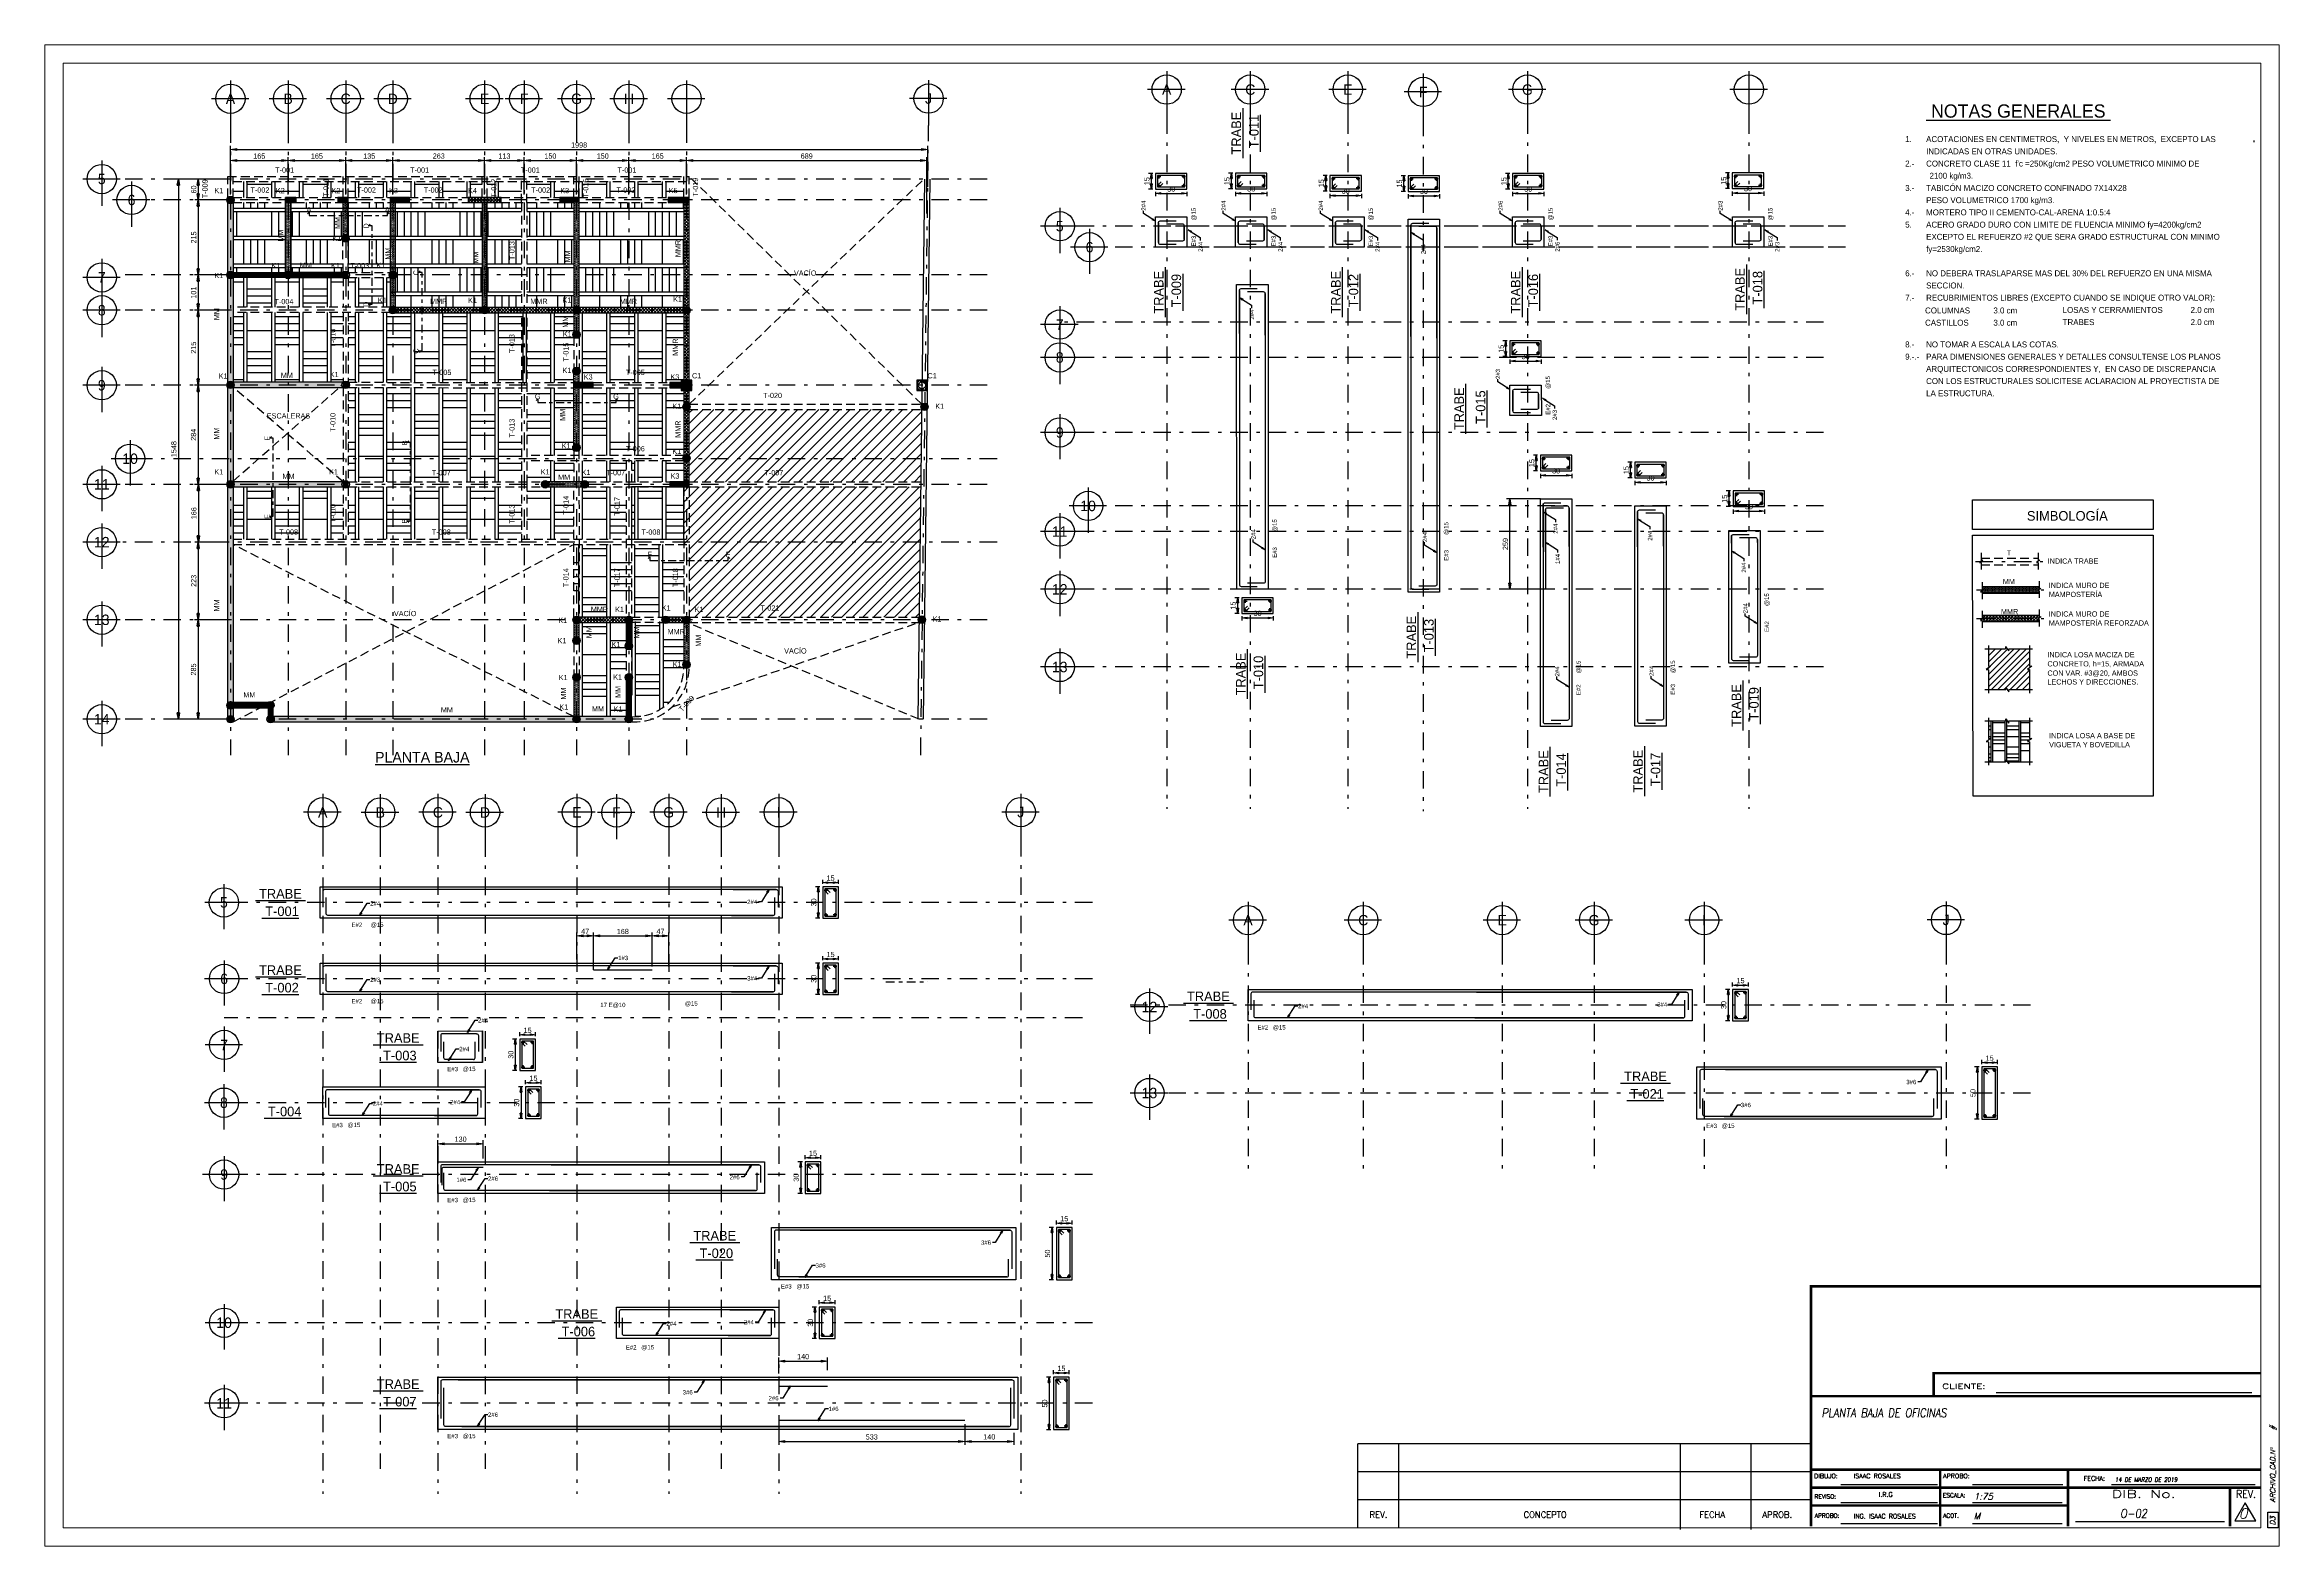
# Model space of a CAD drawing. Header units: millimetres. Extents: x -25 to 297, y -2 to 43.
# Drawn here: x 75.4 to 139.4, y 0 to 43 of the extents above; entities that cross this region are included whole.
import ezdxf
from ezdxf.enums import TextEntityAlignment as Align

# ---------------------------------------------------------------- set-up
doc = ezdxf.new("R2010")
doc.units = ezdxf.units.MM
for name, pattern in [('CENTER', [50.8, 31.75, -6.35, 6.35, -6.35]), ('DASHDOT', [1, 0.5, -0.25, 0, -0.25]), ('DASHED2', [0.375, 0.25, -0.125]), ('HIDDEN', [9.525, 6.35, -3.175]), ('HIDDEN2', [0.1875, 0.125, -0.0625]), ('PHANTOM', [2.5, 1.25, -0.25, 0.25, -0.25, 0.25, -0.25]), ('TRABE', [1.125, 0.75, -0.125, 0.125, -0.125])]:
    doc.linetypes.add(name, pattern=pattern)
for name, color, linetype in [('1', 2, 'CENTER'), ('2', 4, 'Continuous'), ('3', 4, 'Continuous'), ('4', 3, 'HIDDEN'), ('6', 7, 'Continuous'), ('7', 1, 'PHANTOM'), ('ACERO', 5, 'Continuous'), ('C', 11, 'Continuous'), ('CAJONES', 15, 'Continuous'), ('CERR', 3, 'DASHED2'), ('CTE', 242, 'Continuous'), ('EJES', 250, 'DASHDOT'), ('hatch', 250, 'Continuous'), ('HATCH_MUROS', 16, 'Continuous'), ('KS', 242, 'Continuous'), ('losa', 251, 'Continuous'), ('Muro', 242, 'Continuous'), ('muros', 1, 'Continuous'), ('NOTAS', 5, 'Continuous'), ('proyecciones', 6, 'HIDDEN2'), ('TEXT', 5, 'Continuous'), ('TITULO', 242, 'Continuous'), ('TZ', 15, 'Continuous'), ('VIGUETAS', 107, 'Continuous')]:
    doc.layers.add(name, color=color, linetype=linetype)
doc.styles.add('LEROY', font='stylu.ttf')
doc.styles.add('ROMAND', font='romand.shx', dxfattribs={"width": 0.8, "oblique": 8})
doc.dimstyles.new('LEROY', dxfattribs={"dimtxt": 0.15, "dimasz": 0.18, "dimexe": 0.1, "dimexo": 0.1, "dimgap": 0.05, "dimtad": 1, "dimdec": 0, "dimlfac": 100, "dimzin": 0, "dimdsep": 46, "dimtxsty": 'LEROY', "dimblk1": 'FLECHA', "dimblk2": 'FLECHA', "dimsah": 1, "dimcen": 0.2, "dimclrd": 256, "dimclre": 256, "dimclrt": 5, "dimadec": 0, "dimazin": 0, "dimtfac": 0.5, "dimtdec": 0, "dimtix": 1, "dimtofl": 0, "dimtmove": 0, "dimatfit": 3, "dimldrblk": 'FLECHA', "dimfxl": 1, "dimtolj": 1, "dimtzin": 0, "dimarcsym": 0})
doc.dimstyles.new('LEROY_CONC', dxfattribs={"dimtxt": 0.15, "dimasz": 0.15, "dimexe": 0.08, "dimexo": 0.08, "dimgap": 0.05, "dimtad": 1, "dimdec": 0, "dimlfac": 20, "dimzin": 0, "dimdsep": 46, "dimtxsty": 'LEROY', "dimblk1": 'FLECHA', "dimblk2": 'FLECHA', "dimsah": 1, "dimcen": 0.2, "dimclrd": 256, "dimclre": 256, "dimclrt": 5, "dimadec": 0, "dimazin": 0, "dimtfac": 0.5, "dimtdec": 0, "dimtix": 1, "dimtofl": 0, "dimtmove": 0, "dimatfit": 3, "dimldrblk": 'FLECHA', "dimfxl": 1, "dimtolj": 1, "dimtzin": 0, "dimarcsym": 0})
pattern_1 = [(0, (-26.114194, 4.04221), (0.015875, 0.03175), [0, -0.03175])]
pattern_2 = [(45, (-26.114194, 4.64221), (-0.04490128, 0.04490128), []), (135, (-26.114194, 4.64221), (-0.04490128, -0.04490128), [])]
pattern_3 = [(0, (-26.114194, 4.64221), (0.015875, 0.03175), [0, -0.03175])]
pattern_4 = [(45, (-26.114194, 4.04221), (-0.04490128, 0.04490128), []), (135, (-26.114194, 4.04221), (-0.04490128, -0.04490128), [])]
pattern_5 = [(90, (-26.1142, 6.6422), (-0.8, 5e-17), [1, 1]), (90, (-26.0142, 6.6422), (-0.8, 5e-17), [1, 1]), (0, (-26.0142, 4.8422), (0, 1.8), [0.7, -0.9]), (0, (-26.0142, 5.0422), (0, 1.8), [0.7, -0.9]), (0, (-26.0142, 5.2422), (0, 1.8), [0.7, -0.9]), (0, (-26.0142, 5.4422), (0, 1.8), [0.7, -0.9]), (0, (-26.0142, 6.0422), (0, 1.8), [0.7, -0.9]), (0, (-25.2142, 5.6422), (0, 1.8), [0.7, -0.9]), (0, (-25.2142, 5.8422), (0, 1.8), [0.7, -0.9]), (0, (-25.2142, 6.0422), (0, 1.8), [0.7, -0.9]), (0, (-25.2142, 6.2422), (0, 1.8), [0.7, -0.9]), (0, (-25.2142, 6.4422), (0, 1.8), [0.7, -0.9])]
pattern_6 = [(180, (-28.1142, 4.6422), (-1e-16, -0.8), [1, 1]), (180, (-28.1142, 4.7422), (-1e-16, -0.8), [1, 1]), (90, (-26.3142, 4.7422), (-1.8, 1e-16), [0.7, -0.9]), (90, (-26.5142, 4.7422), (-1.8, 1e-16), [0.7, -0.9]), (90, (-26.7142, 4.7422), (-1.8, 1e-16), [0.7, -0.9]), (90, (-26.9142, 4.7422), (-1.8, 1e-16), [0.7, -0.9]), (90, (-27.5142, 4.7422), (-1.8, 1e-16), [0.7, -0.9]), (90, (-27.1142, 5.5422), (-1.8, 1e-16), [0.7, -0.9]), (90, (-27.3142, 5.5422), (-1.8, 1e-16), [0.7, -0.9]), (90, (-27.5142, 5.5422), (-1.8, 1e-16), [0.7, -0.9]), (90, (-27.7142, 5.5422), (-1.8, 1e-16), [0.7, -0.9]), (90, (-27.9142, 5.5422), (-1.8, 1e-16), [0.7, -0.9])]
pattern_7 = [(45, (-23.47255, 0), (-0.1504193, 0.1504193), [])]

# ---------------------------------------------------------------- blocks, each defined once
blk = doc.blocks.new('NOTAS')
at = {"layer": 'NOTAS', "color": 5}
blk.add_line((156.122, 134.198), (156.122, 134.239), dxfattribs=at)
at = {"layer": 'NOTAS', "color": 5, "style": 'LEROY'}
for s, p in [('1.', (146.122, 134.198)), ('ACOTACIONES EN CENTIMETROS,  Y NIVELES EN METROS,  EXCEPTO LAS', (146.722, 134.198)), ('INDICADAS EN OTRAS UNIDADES.', (146.722, 133.848)), ('2.-', (146.122, 133.498)), ("CONCRETO CLASE 11  f'c =250Kg/cm2 PESO VOLUMETRICO MINIMO DE", (146.722, 133.498)), ('  2100 kg/m3.', (146.692, 133.148)), ('3.-', (146.122, 132.798)), ('TABICÓN MACIZO CONCRETO CONFINADO 7X14X28', (146.722, 132.798)), ('PESO VOLUMETRICO 1700 kg/m3.', (146.722, 132.448)), ('4.-', (146.122, 132.098)), ('5.', (146.122, 131.748)), ('ACERO GRADO DURO CON LIMITE DE FLUENCIA MINIMO fy=4200kg/cm2', (146.722, 131.748)), ('MORTERO TIPO II CEMENTO-CAL-ARENA 1:0.5:4', (146.722, 132.098)), ('EXCEPTO EL REFUERZO #2 QUE SERA GRADO ESTRUCTURAL CON MINIMO', (146.722, 131.398)), ('fy=2530kg/cm2.', (146.722, 131.048)), ('6.-', (146.122, 130.353)), ('SECCION.', (146.722, 130.003)), ('NO DEBERA TRASLAPARSE MAS DEL 30% DEL REFUERZO EN UNA MISMA', (146.722, 130.353)), ('7.-', (146.122, 129.653)), ('COLUMNAS', (146.691, 129.287)), ('RECUBRIMIENTOS LIBRES (EXCEPTO CUANDO SE INDIQUE OTRO VALOR):', (146.722, 129.653)), ('3.0 cm', (148.649, 129.287)), ('LOSAS Y CERRAMIENTOS', (150.633, 129.303)), ('2.0 cm', (154.299, 129.303)), ('CASTILLOS', (146.691, 128.937)), ('3.0 cm', (148.649, 128.937)), ('TRABES', (150.633, 128.953)), ('2.0 cm', (154.299, 128.953)), ('8.-', (146.122, 128.313)), ('9.-.-', (146.122, 127.963)), ('NO TOMAR A ESCALA LAS COTAS.', (146.722, 128.313)), ('PARA DIMENSIONES GENERALES Y DETALLES CONSULTENSE LOS PLANOS', (146.722, 127.963)), ('ARQUITECTONICOS CORRESPONDIENTES Y,  EN CASO DE DISCREPANCIA', (146.722, 127.613)), ('CON LOS ESTRUCTURALES SOLICITESE ACLARACION AL PROYECTISTA DE', (146.722, 127.263)), ('LA ESTRUCTURA.', (146.722, 126.913))]:
    blk.add_text(s, height=0.17, dxfattribs=at).set_placement(p)
at = {"layer": 'TITULO', "style": 'LEROY'}
blk.add_text('%%U NOTAS GENERALES ', height=0.38, dxfattribs=at).set_placement((146.722, 134.898))
blk = doc.blocks.new('EJE-VERT')
at = {"color": 15, "linetype": 'Continuous'}
for p, q in [((0, 2.16), (0, 0)), ((0.88, 1.28), (-0.91, 1.28))]:
    blk.add_line(p, q, dxfattribs=at)
blk.add_circle((0, 1.28), 0.7, dxfattribs=at)
at = {"color": 242, "style": 'LEROY'}
blk.add_attdef('EJE', text='', height=0.5, dxfattribs=at).set_placement((0, 1.28), align=Align.MIDDLE)
blk = doc.blocks.new('FLECHA')
at = {"linetype": 'Continuous'}
blk.add_hatch(color=5, dxfattribs=at).paths.add_polyline_path([(0, 0), (-1, 0.16), (-1, -0.16)])
at = {"color": 5, "linetype": 'Continuous'}
blk.add_line((-1, 0.16), (-1, -0.16), dxfattribs=at)
blk.add_lwpolyline([(-1, 0.16), (0, 0), (-1, -0.16)], dxfattribs=at)
blk = doc.blocks.new('*D82')
at = {"layer": 'C', "lineweight": -2, "transparency": 16777216}
for p, q in [((80.706, 39.379), (80.706, 40.134)), ((80.886, 40.034), (100.502, 40.034)), ((100.682, 38.96), (100.682, 40.134))]:
    blk.add_line(p, q, dxfattribs=at)
at = {"layer": 'Defpoints', "color": 0, "transparency": 16777216}
for p in [(100.682, 40.034), (80.706, 39.279, 0), (100.682, 38.86, 0)]:
    blk.add_point(p, dxfattribs=at)
at = {"layer": 'C', "lineweight": -2, "transparency": 16777216, "xscale": 0.18, "yscale": 0.18, "zscale": 0.18, "rotation": 180}
blk.add_blockref('FLECHA', (80.706, 40.034), dxfattribs=at)
at = {"layer": 'C', "lineweight": -2, "transparency": 16777216, "xscale": 0.18, "yscale": 0.18, "zscale": 0.18}
blk.add_blockref('FLECHA', (100.682, 40.034), dxfattribs=at)
at = {"layer": 'C', "color": 5, "transparency": 16777216, "insert": (90.694, 40.161), "char_height": 0.15, "attachment_point": 5, "style": 'LEROY'}
blk.add_mtext('\\A1;1998', dxfattribs=at)
blk = doc.blocks.new('*D83')
at = {"layer": 'C', "lineweight": -2, "transparency": 16777216}
for p, q in [((93.771, 38.743), (93.771, 39.816)), ((93.951, 39.716), (100.478, 39.716)), ((100.658, 38.202), (100.658, 39.816))]:
    blk.add_line(p, q, dxfattribs=at)
at = {"layer": 'Defpoints', "color": 0, "transparency": 16777216}
for p in [(100.658, 39.716), (93.771, 38.643, 0), (100.658, 38.102, 0)]:
    blk.add_point(p, dxfattribs=at)
at = {"layer": 'C', "lineweight": -2, "transparency": 16777216, "xscale": 0.18, "yscale": 0.18, "zscale": 0.18, "rotation": 180}
blk.add_blockref('FLECHA', (93.771, 39.716), dxfattribs=at)
at = {"layer": 'C', "lineweight": -2, "transparency": 16777216, "xscale": 0.18, "yscale": 0.18, "zscale": 0.18}
blk.add_blockref('FLECHA', (100.658, 39.716), dxfattribs=at)
at = {"layer": 'C', "color": 5, "transparency": 16777216, "insert": (97.214, 39.844), "char_height": 0.15, "attachment_point": 5, "style": 'LEROY'}
blk.add_mtext('\\A1;689', dxfattribs=at)
blk = doc.blocks.new('*D84')
at = {"layer": 'C', "lineweight": -2, "transparency": 16777216}
for p, q in [((80.61, 38.587), (79.683, 38.587)), ((79.783, 38.407), (79.783, 36.617)), ((80.606, 36.437), (79.683, 36.437))]:
    blk.add_line(p, q, dxfattribs=at)
at = {"layer": 'Defpoints', "color": 0, "transparency": 16777216}
for p in [(80.71, 38.587), (79.783, 36.437), (80.706, 36.437)]:
    blk.add_point(p, dxfattribs=at)
at = {"layer": 'C', "lineweight": -2, "transparency": 16777216, "xscale": 0.18, "yscale": 0.18, "zscale": 0.18}
for p, rotation in [((79.783, 38.587), 90), ((79.783, 36.437), 270)]:
    blk.add_blockref('FLECHA', p, dxfattribs=dict(at, rotation=rotation))
at = {"layer": 'C', "color": 5, "transparency": 16777216, "insert": (79.655, 37.512), "char_height": 0.15, "attachment_point": 5, "rotation": 90, "style": 'LEROY'}
blk.add_mtext('\\A1;215', dxfattribs=at)
blk = doc.blocks.new('*D85')
at = {"layer": 'C', "lineweight": -2, "transparency": 16777216}
for p, q in [((80.606, 36.437), (79.679, 36.437)), ((79.779, 36.257), (79.779, 35.607)), ((80.531, 35.427), (79.679, 35.427))]:
    blk.add_line(p, q, dxfattribs=at)
at = {"layer": 'Defpoints', "color": 0, "transparency": 16777216}
for p in [(80.706, 36.437), (79.779, 35.427), (80.631, 35.427)]:
    blk.add_point(p, dxfattribs=at)
at = {"layer": 'C', "lineweight": -2, "transparency": 16777216, "xscale": 0.18, "yscale": 0.18, "zscale": 0.18}
for p, rotation in [((79.779, 36.437), 90), ((79.779, 35.427), 270)]:
    blk.add_blockref('FLECHA', p, dxfattribs=dict(at, rotation=rotation))
at = {"layer": 'C', "color": 5, "transparency": 16777216, "insert": (79.651, 35.932), "char_height": 0.15, "attachment_point": 5, "rotation": 90, "style": 'LEROY'}
blk.add_mtext('\\A1;101', dxfattribs=at)
blk = doc.blocks.new('*D86')
at = {"layer": 'C', "lineweight": -2, "transparency": 16777216}
for p, q in [((80.681, 35.427), (79.676, 35.427)), ((79.776, 35.247), (79.776, 33.457)), ((80.581, 33.277), (79.676, 33.277))]:
    blk.add_line(p, q, dxfattribs=at)
at = {"layer": 'Defpoints', "color": 0, "transparency": 16777216}
for p in [(80.781, 35.427), (79.776, 33.277), (80.681, 33.277)]:
    blk.add_point(p, dxfattribs=at)
at = {"layer": 'C', "lineweight": -2, "transparency": 16777216, "xscale": 0.18, "yscale": 0.18, "zscale": 0.18}
for p, rotation in [((79.776, 35.427), 90), ((79.776, 33.277), 270)]:
    blk.add_blockref('FLECHA', p, dxfattribs=dict(at, rotation=rotation))
at = {"layer": 'C', "color": 5, "transparency": 16777216, "insert": (79.648, 34.352), "char_height": 0.15, "attachment_point": 5, "rotation": 90, "style": 'LEROY'}
blk.add_mtext('\\A1;215', dxfattribs=at)
blk = doc.blocks.new('*D87')
at = {"layer": 'C', "lineweight": -2, "transparency": 16777216}
for p, q in [((80.681, 33.277), (79.676, 33.277)), ((79.776, 33.097), (79.776, 30.617)), ((80.599, 30.437), (79.676, 30.437))]:
    blk.add_line(p, q, dxfattribs=at)
at = {"layer": 'Defpoints', "color": 0, "transparency": 16777216}
for p in [(80.781, 33.277), (79.776, 30.437), (80.699, 30.437)]:
    blk.add_point(p, dxfattribs=at)
at = {"layer": 'C', "lineweight": -2, "transparency": 16777216, "xscale": 0.18, "yscale": 0.18, "zscale": 0.18}
for p, rotation in [((79.776, 33.277), 90), ((79.776, 30.437), 270)]:
    blk.add_blockref('FLECHA', p, dxfattribs=dict(at, rotation=rotation))
at = {"layer": 'C', "color": 5, "transparency": 16777216, "insert": (79.648, 31.857), "char_height": 0.15, "attachment_point": 5, "rotation": 90, "style": 'LEROY'}
blk.add_mtext('\\A1;284', dxfattribs=at)
blk = doc.blocks.new('*D88')
at = {"layer": 'C', "lineweight": -2, "transparency": 16777216}
for p, q in [((80.606, 28.782), (79.683, 28.782)), ((79.783, 28.602), (79.783, 26.735)), ((80.606, 26.555), (79.683, 26.555))]:
    blk.add_line(p, q, dxfattribs=at)
at = {"layer": 'Defpoints', "color": 0, "transparency": 16777216}
for p in [(80.706, 28.782), (79.783, 26.555), (80.706, 26.555)]:
    blk.add_point(p, dxfattribs=at)
at = {"layer": 'C', "lineweight": -2, "transparency": 16777216, "xscale": 0.18, "yscale": 0.18, "zscale": 0.18}
for p, rotation in [((79.783, 28.782), 90), ((79.783, 26.555), 270)]:
    blk.add_blockref('FLECHA', p, dxfattribs=dict(at, rotation=rotation))
at = {"layer": 'C', "color": 5, "transparency": 16777216, "insert": (79.655, 27.669), "char_height": 0.15, "attachment_point": 5, "rotation": 90, "style": 'LEROY'}
blk.add_mtext('\\A1;223', dxfattribs=at)
blk = doc.blocks.new('*D89')
at = {"layer": 'C', "lineweight": -2, "transparency": 16777216}
for p, q in [((80.629, 26.555), (79.676, 26.555)), ((79.776, 26.375), (79.776, 23.885)), ((80.606, 23.705), (79.676, 23.705))]:
    blk.add_line(p, q, dxfattribs=at)
at = {"layer": 'Defpoints', "color": 0, "transparency": 16777216}
for p in [(80.729, 26.555), (79.776, 23.705), (80.706, 23.705)]:
    blk.add_point(p, dxfattribs=at)
at = {"layer": 'C', "lineweight": -2, "transparency": 16777216, "xscale": 0.18, "yscale": 0.18, "zscale": 0.18}
for p, rotation in [((79.776, 26.555), 90), ((79.776, 23.705), 270)]:
    blk.add_blockref('FLECHA', p, dxfattribs=dict(at, rotation=rotation))
at = {"layer": 'C', "color": 5, "transparency": 16777216, "insert": (79.648, 25.13), "char_height": 0.15, "attachment_point": 5, "rotation": 90, "style": 'LEROY'}
blk.add_mtext('\\A1;285', dxfattribs=at)
blk = doc.blocks.new('SEF')
at = {"layer": 'KS'}
blk.add_hatch(color=256, dxfattribs=at).paths.add_polyline_path([(101.539, 139.836), (101.689, 139.836), (101.689, 139.986), (101.539, 139.986)])
at = {"layer": 'KS', "elevation": 0}
blk.add_lwpolyline([(101.539, 139.836), (101.689, 139.836), (101.689, 139.986), (101.539, 139.986)], close=True, dxfattribs=at)
at = {"layer": 'KS', "color": 251}
blk.add_circle((101.614, 139.911, 0), 0.106, dxfattribs=at)
blk = doc.blocks.new('FL1')
at = {"layer": 'CAJONES', "linetype": 'Continuous'}
h = blk.add_hatch(color=5, dxfattribs=at)
h.paths.add_polyline_path([(0, 0), (0, 0), (0.11, -0.17), (0.14, -0.16)])
h.paths.add_polyline_path([(0, 0), (0.08, -0.19), (0.11, -0.17)])
at = {"layer": 'CAJONES', "color": 5, "linetype": 'Continuous'}
blk.add_line((0.14, -0.16), (0.08, -0.19), dxfattribs=at)
blk.add_lwpolyline([(0.14, -0.16), (0, 0), (0.08, -0.19)], dxfattribs=at)
at = {"layer": 'CAJONES', "color": 11}
blk.add_lwpolyline([(0.11, -0.17), (0.44, -0.7), (0.6, -0.7)], dxfattribs=at)
at = {"layer": 'CAJONES', "color": 5, "style": 'LEROY'}
blk.add_attdef('FL1', (0.62, -0.83), '', height=0.25, dxfattribs=at)
blk = doc.blocks.new('FL2')
at = {"layer": 'CAJONES', "linetype": 'Continuous'}
h = blk.add_hatch(color=5, dxfattribs=at)
h.paths.add_polyline_path([(0.11, 0.17), (0.08, 0.19), (0, 0)])
h.paths.add_polyline_path([(0.14, 0.15), (0.11, 0.17), (0, 0), (0, 0)])
at = {"layer": 'CAJONES', "color": 5, "linetype": 'Continuous'}
blk.add_line((0.14, 0.15), (0.08, 0.19), dxfattribs=at)
at = {"layer": 'CAJONES', "color": 11}
blk.add_lwpolyline([(0, 0), (0.44, 0.7), (0.6, 0.7)], dxfattribs=at)
at = {"layer": 'CAJONES', "color": 5, "linetype": 'Continuous'}
blk.add_lwpolyline([(0.14, 0.15), (0, 0), (0.08, 0.19)], dxfattribs=at)
at = {"layer": 'CAJONES', "color": 5, "style": 'LEROY'}
blk.add_attdef('FL2', (0.61, 0.56), '', height=0.25, dxfattribs=at)
blk = doc.blocks.new('*D171')
at = {"layer": 'C', "lineweight": -2, "transparency": 16777216}
for p, q in [((86.648, 10.565), (86.648, 11.639)), ((86.828, 11.539), (87.768, 11.539)), ((87.948, 11.115), (87.948, 11.639))]:
    blk.add_line(p, q, dxfattribs=at)
at = {"layer": 'Defpoints', "color": 0, "transparency": 16777216}
for p in [(87.948, 11.539), (87.948, 11.015), (86.648, 10.465, 0)]:
    blk.add_point(p, dxfattribs=at)
at = {"layer": 'C', "lineweight": -2, "transparency": 16777216, "xscale": 0.18, "yscale": 0.18, "zscale": 0.18, "rotation": 180}
blk.add_blockref('FLECHA', (86.648, 11.539), dxfattribs=at)
at = {"layer": 'C', "lineweight": -2, "transparency": 16777216, "xscale": 0.18, "yscale": 0.18, "zscale": 0.18}
blk.add_blockref('FLECHA', (87.948, 11.539), dxfattribs=at)
at = {"layer": 'C', "color": 5, "transparency": 16777216, "insert": (87.298, 11.667), "char_height": 0.15, "attachment_point": 5, "style": 'LEROY'}
blk.add_mtext('\\A1;130', dxfattribs=at)
blk = doc.blocks.new('*D172')
at = {"layer": 'C', "lineweight": -2, "transparency": 16777216}
for p, q in [((91.105, 16.52), (91.105, 17.593)), ((91.285, 17.493), (92.607, 17.493)), ((92.787, 16.62), (92.787, 17.593))]:
    blk.add_line(p, q, dxfattribs=at)
at = {"layer": 'Defpoints', "color": 0, "transparency": 16777216}
for p in [(92.787, 17.493), (91.105, 16.42, 0), (92.787, 16.52)]:
    blk.add_point(p, dxfattribs=at)
at = {"layer": 'C', "lineweight": -2, "transparency": 16777216, "xscale": 0.18, "yscale": 0.18, "zscale": 0.18, "rotation": 180}
blk.add_blockref('FLECHA', (91.105, 17.493), dxfattribs=at)
at = {"layer": 'C', "lineweight": -2, "transparency": 16777216, "xscale": 0.18, "yscale": 0.18, "zscale": 0.18}
blk.add_blockref('FLECHA', (92.787, 17.493), dxfattribs=at)
at = {"layer": 'C', "color": 5, "transparency": 16777216, "insert": (91.946, 17.621), "char_height": 0.15, "attachment_point": 5, "style": 'LEROY'}
blk.add_mtext('\\A1;168', dxfattribs=at)
blk = doc.blocks.new('*D173')
at = {"layer": 'C', "lineweight": -2, "transparency": 16777216}
for p, q in [((90.63, 16.814), (90.63, 17.593)), ((90.81, 17.493), (90.925, 17.493)), ((91.105, 16.62), (91.105, 17.593))]:
    blk.add_line(p, q, dxfattribs=at)
at = {"layer": 'Defpoints', "color": 0, "transparency": 16777216}
for p in [(91.105, 17.493), (90.63, 16.714), (91.105, 16.52)]:
    blk.add_point(p, dxfattribs=at)
at = {"layer": 'C', "lineweight": -2, "transparency": 16777216, "xscale": 0.18, "yscale": 0.18, "zscale": 0.18, "rotation": 180}
blk.add_blockref('FLECHA', (90.63, 17.493), dxfattribs=at)
at = {"layer": 'C', "lineweight": -2, "transparency": 16777216, "xscale": 0.18, "yscale": 0.18, "zscale": 0.18}
blk.add_blockref('FLECHA', (91.105, 17.493), dxfattribs=at)
at = {"layer": 'C', "color": 5, "transparency": 16777216, "insert": (90.867, 17.624), "char_height": 0.15, "attachment_point": 5, "style": 'LEROY'}
blk.add_mtext('\\A1;47', dxfattribs=at)
blk = doc.blocks.new('*D174')
at = {"layer": 'C', "lineweight": -2, "transparency": 16777216}
for p, q in [((92.787, 16.814), (92.787, 17.593)), ((92.967, 17.493), (93.082, 17.493)), ((93.262, 16.62), (93.262, 17.593))]:
    blk.add_line(p, q, dxfattribs=at)
at = {"layer": 'Defpoints', "color": 0, "transparency": 16777216}
for p in [(93.262, 17.493), (92.787, 16.714), (93.262, 16.52)]:
    blk.add_point(p, dxfattribs=at)
at = {"layer": 'C', "lineweight": -2, "transparency": 16777216, "xscale": 0.18, "yscale": 0.18, "zscale": 0.18, "rotation": 180}
blk.add_blockref('FLECHA', (92.787, 17.493), dxfattribs=at)
at = {"layer": 'C', "lineweight": -2, "transparency": 16777216, "xscale": 0.18, "yscale": 0.18, "zscale": 0.18}
blk.add_blockref('FLECHA', (93.262, 17.493), dxfattribs=at)
at = {"layer": 'C', "color": 5, "transparency": 16777216, "insert": (93.025, 17.624), "char_height": 0.15, "attachment_point": 5, "style": 'LEROY'}
blk.add_mtext('\\A1;47', dxfattribs=at)
blk = doc.blocks.new('*D175')
at = {"layer": 'C', "lineweight": -2, "transparency": 16777216}
for p, q in [((118.234, 30.023), (117.261, 30.023)), ((117.361, 27.609), (117.361, 29.843)), ((118.283, 27.429), (117.261, 27.429))]:
    blk.add_line(p, q, dxfattribs=at)
at = {"layer": 'Defpoints', "color": 0, "transparency": 16777216}
for p in [(117.361, 30.023), (118.334, 30.023), (118.383, 27.429)]:
    blk.add_point(p, dxfattribs=at)
at = {"layer": 'C', "lineweight": -2, "transparency": 16777216, "xscale": 0.18, "yscale": 0.18, "zscale": 0.18}
for p, rotation in [((117.361, 30.023), 90), ((117.361, 27.429), 270)]:
    blk.add_blockref('FLECHA', p, dxfattribs=dict(at, rotation=rotation))
at = {"layer": 'C', "color": 5, "transparency": 16777216, "insert": (117.233, 28.726), "char_height": 0.15, "attachment_point": 5, "rotation": 90, "style": 'LEROY'}
blk.add_mtext('\\A1;259', dxfattribs=at)
blk = doc.blocks.new('CTRTXT')
at = {"color": 242, "style": 'LEROY'}
blk.add_attdef('TRABE', text='', height=0.275, dxfattribs=at).set_placement((-1.01, -0.613), align=Align.CENTER)
blk = doc.blocks.new('Var_1')
at = {"layer": 'TZ'}
h = blk.add_hatch(dxfattribs=at)
h.set_pattern_fill('ANSI31', color=250, scale=0.01, style=0)
h.set_pattern_definition([(45, (-118.599832, -46.150385), (-0.02245064, 0.02245064), [])])
edge = h.paths.add_edge_path()
edge.add_arc((0, 0), 0.125, 0, 360)
at = {"layer": 'TZ', "color": 250}
for p, q in [((-0.25, 0), (0.25, 0)), ((0, 0.25), (0, -0.25))]:
    blk.add_line(p, q, dxfattribs=at)
at = {"layer": 'TZ', "color": 5}
blk.add_circle((0, 0), 0.125, dxfattribs=at)
blk = doc.blocks.new('*D185')
at = {"layer": 'C', "lineweight": -2, "transparency": 16777216}
for p, q in [((97.673, 18.984), (97.673, 19.103)), ((97.823, 19.023), (97.973, 19.023)), ((98.123, 18.984), (98.123, 19.103))]:
    blk.add_line(p, q, dxfattribs=at)
at = {"layer": 'Defpoints', "color": 0, "transparency": 16777216}
for p in [(97.673, 18.904), (98.123, 19.023), (98.123, 18.904)]:
    blk.add_point(p, dxfattribs=at)
at = {"layer": 'C', "lineweight": -2, "transparency": 16777216, "xscale": 0.15, "yscale": 0.15, "zscale": 0.15, "rotation": 180}
blk.add_blockref('FLECHA', (97.673, 19.023), dxfattribs=at)
at = {"layer": 'C', "lineweight": -2, "transparency": 16777216, "xscale": 0.15, "yscale": 0.15, "zscale": 0.15}
blk.add_blockref('FLECHA', (98.123, 19.023), dxfattribs=at)
at = {"layer": 'C', "color": 5, "transparency": 16777216, "insert": (97.898, 19.151), "char_height": 0.15, "attachment_point": 5, "style": 'LEROY'}
blk.add_mtext('\\A1;15', dxfattribs=at)
blk = doc.blocks.new('*D186')
at = {"layer": 'C', "lineweight": -2, "transparency": 16777216}
for p, q in [((97.593, 18.904), (97.466, 18.904)), ((97.546, 18.754), (97.546, 18.154)), ((97.593, 18.004), (97.466, 18.004))]:
    blk.add_line(p, q, dxfattribs=at)
at = {"layer": 'Defpoints', "color": 0, "transparency": 16777216}
for p in [(97.673, 18.904), (97.546, 18.004), (97.673, 18.004)]:
    blk.add_point(p, dxfattribs=at)
at = {"layer": 'C', "lineweight": -2, "transparency": 16777216, "xscale": 0.15, "yscale": 0.15, "zscale": 0.15}
for p, rotation in [((97.546, 18.904), 90), ((97.546, 18.004), 270)]:
    blk.add_blockref('FLECHA', p, dxfattribs=dict(at, rotation=rotation))
at = {"layer": 'C', "color": 5, "transparency": 16777216, "insert": (97.417, 18.454), "char_height": 0.15, "attachment_point": 5, "rotation": 90, "style": 'LEROY'}
blk.add_mtext('\\A1;30', dxfattribs=at)
blk = doc.blocks.new('*D187')
at = {"layer": 'C', "lineweight": -2, "transparency": 16777216}
for p, q in [((97.673, 16.795), (97.673, 16.914)), ((97.823, 16.834), (97.973, 16.834)), ((98.123, 16.795), (98.123, 16.914))]:
    blk.add_line(p, q, dxfattribs=at)
at = {"layer": 'Defpoints', "color": 0, "transparency": 16777216}
for p in [(97.673, 16.715), (98.123, 16.834), (98.123, 16.715)]:
    blk.add_point(p, dxfattribs=at)
at = {"layer": 'C', "lineweight": -2, "transparency": 16777216, "xscale": 0.15, "yscale": 0.15, "zscale": 0.15, "rotation": 180}
blk.add_blockref('FLECHA', (97.673, 16.834), dxfattribs=at)
at = {"layer": 'C', "lineweight": -2, "transparency": 16777216, "xscale": 0.15, "yscale": 0.15, "zscale": 0.15}
blk.add_blockref('FLECHA', (98.123, 16.834), dxfattribs=at)
at = {"layer": 'C', "color": 5, "transparency": 16777216, "insert": (97.898, 16.962), "char_height": 0.15, "attachment_point": 5, "style": 'LEROY'}
blk.add_mtext('\\A1;15', dxfattribs=at)
blk = doc.blocks.new('*D188')
at = {"layer": 'C', "lineweight": -2, "transparency": 16777216}
for p, q in [((97.593, 16.715), (97.466, 16.715)), ((97.546, 16.565), (97.546, 15.965)), ((97.593, 15.815), (97.466, 15.815))]:
    blk.add_line(p, q, dxfattribs=at)
at = {"layer": 'Defpoints', "color": 0, "transparency": 16777216}
for p in [(97.673, 16.715), (97.546, 15.815), (97.673, 15.815)]:
    blk.add_point(p, dxfattribs=at)
at = {"layer": 'C', "lineweight": -2, "transparency": 16777216, "xscale": 0.15, "yscale": 0.15, "zscale": 0.15}
for p, rotation in [((97.546, 16.715), 90), ((97.546, 15.815), 270)]:
    blk.add_blockref('FLECHA', p, dxfattribs=dict(at, rotation=rotation))
at = {"layer": 'C', "color": 5, "transparency": 16777216, "insert": (97.418, 16.265), "char_height": 0.15, "attachment_point": 5, "rotation": 90, "style": 'LEROY'}
blk.add_mtext('\\A1;30', dxfattribs=at)
blk = doc.blocks.new('*D189')
at = {"layer": 'C', "lineweight": -2, "transparency": 16777216}
for p, q in [((89.161, 13.246), (89.161, 13.365)), ((89.311, 13.285), (89.461, 13.285)), ((89.611, 13.246), (89.611, 13.365))]:
    blk.add_line(p, q, dxfattribs=at)
at = {"layer": 'Defpoints', "color": 0, "transparency": 16777216}
for p in [(89.161, 13.166), (89.611, 13.285), (89.611, 13.166)]:
    blk.add_point(p, dxfattribs=at)
at = {"layer": 'C', "lineweight": -2, "transparency": 16777216, "xscale": 0.15, "yscale": 0.15, "zscale": 0.15, "rotation": 180}
blk.add_blockref('FLECHA', (89.161, 13.285), dxfattribs=at)
at = {"layer": 'C', "lineweight": -2, "transparency": 16777216, "xscale": 0.15, "yscale": 0.15, "zscale": 0.15}
blk.add_blockref('FLECHA', (89.611, 13.285), dxfattribs=at)
at = {"layer": 'C', "color": 5, "transparency": 16777216, "insert": (89.386, 13.414), "char_height": 0.15, "attachment_point": 5, "style": 'LEROY'}
blk.add_mtext('\\A1;15', dxfattribs=at)
blk = doc.blocks.new('*D190')
at = {"layer": 'C', "lineweight": -2, "transparency": 16777216}
for p, q in [((89.081, 13.166), (88.953, 13.166)), ((89.033, 13.016), (89.033, 12.416)), ((89.081, 12.266), (88.953, 12.266))]:
    blk.add_line(p, q, dxfattribs=at)
at = {"layer": 'Defpoints', "color": 0, "transparency": 16777216}
for p in [(89.161, 13.166), (89.033, 12.266), (89.161, 12.266)]:
    blk.add_point(p, dxfattribs=at)
at = {"layer": 'C', "lineweight": -2, "transparency": 16777216, "xscale": 0.15, "yscale": 0.15, "zscale": 0.15}
for p, rotation in [((89.033, 13.166), 90), ((89.033, 12.266), 270)]:
    blk.add_blockref('FLECHA', p, dxfattribs=dict(at, rotation=rotation))
at = {"layer": 'C', "color": 5, "transparency": 16777216, "insert": (88.905, 12.716), "char_height": 0.15, "attachment_point": 5, "rotation": 90, "style": 'LEROY'}
blk.add_mtext('\\A1;30', dxfattribs=at)
blk = doc.blocks.new('*D191')
at = {"layer": 'C', "lineweight": -2, "transparency": 16777216}
for p, q in [((97.17, 11.096), (97.17, 11.215)), ((97.32, 11.135), (97.47, 11.135)), ((97.62, 11.096), (97.62, 11.215))]:
    blk.add_line(p, q, dxfattribs=at)
at = {"layer": 'Defpoints', "color": 0, "transparency": 16777216}
for p in [(97.17, 11.016), (97.62, 11.135), (97.62, 11.016)]:
    blk.add_point(p, dxfattribs=at)
at = {"layer": 'C', "lineweight": -2, "transparency": 16777216, "xscale": 0.15, "yscale": 0.15, "zscale": 0.15, "rotation": 180}
blk.add_blockref('FLECHA', (97.17, 11.135), dxfattribs=at)
at = {"layer": 'C', "lineweight": -2, "transparency": 16777216, "xscale": 0.15, "yscale": 0.15, "zscale": 0.15}
blk.add_blockref('FLECHA', (97.62, 11.135), dxfattribs=at)
at = {"layer": 'C', "color": 5, "transparency": 16777216, "insert": (97.395, 11.264), "char_height": 0.15, "attachment_point": 5, "style": 'LEROY'}
blk.add_mtext('\\A1;15', dxfattribs=at)
blk = doc.blocks.new('*D192')
at = {"layer": 'C', "lineweight": -2, "transparency": 16777216}
for p, q in [((97.09, 11.016), (96.962, 11.016)), ((97.042, 10.866), (97.042, 10.266)), ((97.09, 10.116), (96.962, 10.116))]:
    blk.add_line(p, q, dxfattribs=at)
at = {"layer": 'Defpoints', "color": 0, "transparency": 16777216}
for p in [(97.17, 11.016), (97.042, 10.116), (97.17, 10.116)]:
    blk.add_point(p, dxfattribs=at)
at = {"layer": 'C', "lineweight": -2, "transparency": 16777216, "xscale": 0.15, "yscale": 0.15, "zscale": 0.15}
for p, rotation in [((97.042, 11.016), 90), ((97.042, 10.116), 270)]:
    blk.add_blockref('FLECHA', p, dxfattribs=dict(at, rotation=rotation))
at = {"layer": 'C', "color": 5, "transparency": 16777216, "insert": (96.914, 10.566), "char_height": 0.15, "attachment_point": 5, "rotation": 90, "style": 'LEROY'}
blk.add_mtext('\\A1;30', dxfattribs=at)
blk = doc.blocks.new('*D193')
at = {"layer": 'C', "lineweight": -2, "transparency": 16777216}
for p, q in [((97.575, 6.939), (97.575, 7.059)), ((98.025, 6.939), (98.025, 7.059)), ((97.725, 6.979), (97.875, 6.979))]:
    blk.add_line(p, q, dxfattribs=at)
at = {"layer": 'Defpoints', "color": 0, "transparency": 16777216}
for p in [(97.575, 6.859), (98.025, 6.979), (98.025, 6.859)]:
    blk.add_point(p, dxfattribs=at)
at = {"layer": 'C', "lineweight": -2, "transparency": 16777216, "xscale": 0.15, "yscale": 0.15, "zscale": 0.15, "rotation": 180}
blk.add_blockref('FLECHA', (97.575, 6.979), dxfattribs=at)
at = {"layer": 'C', "lineweight": -2, "transparency": 16777216, "xscale": 0.15, "yscale": 0.15, "zscale": 0.15}
blk.add_blockref('FLECHA', (98.025, 6.979), dxfattribs=at)
at = {"layer": 'C', "color": 5, "transparency": 16777216, "insert": (97.8, 7.107), "char_height": 0.15, "attachment_point": 5, "style": 'LEROY'}
blk.add_mtext('\\A1;15', dxfattribs=at)
blk = doc.blocks.new('*D194')
at = {"layer": 'C', "lineweight": -2, "transparency": 16777216}
for p, q in [((97.495, 6.859), (97.368, 6.859)), ((97.448, 6.709), (97.448, 6.109)), ((97.495, 5.959), (97.368, 5.959))]:
    blk.add_line(p, q, dxfattribs=at)
at = {"layer": 'Defpoints', "color": 0, "transparency": 16777216}
for p in [(97.575, 6.859), (97.448, 5.959), (97.575, 5.959)]:
    blk.add_point(p, dxfattribs=at)
at = {"layer": 'C', "lineweight": -2, "transparency": 16777216, "xscale": 0.15, "yscale": 0.15, "zscale": 0.15}
for p, rotation in [((97.448, 6.859), 90), ((97.448, 5.959), 270)]:
    blk.add_blockref('FLECHA', p, dxfattribs=dict(at, rotation=rotation))
at = {"layer": 'C', "color": 5, "transparency": 16777216, "insert": (97.32, 6.409), "char_height": 0.15, "attachment_point": 5, "rotation": 90, "style": 'LEROY'}
blk.add_mtext('\\A1;30', dxfattribs=at)
blk = doc.blocks.new('*D195')
at = {"layer": 'C', "lineweight": -2, "transparency": 16777216}
for p, q in [((123.742, 16.043), (123.742, 16.162)), ((123.892, 16.082), (124.042, 16.082)), ((124.192, 16.043), (124.192, 16.162))]:
    blk.add_line(p, q, dxfattribs=at)
at = {"layer": 'Defpoints', "color": 0, "transparency": 16777216}
for p in [(124.192, 16.082), (123.742, 15.963), (124.192, 15.963)]:
    blk.add_point(p, dxfattribs=at)
at = {"layer": 'C', "lineweight": -2, "transparency": 16777216, "xscale": 0.15, "yscale": 0.15, "zscale": 0.15, "rotation": 180}
blk.add_blockref('FLECHA', (123.742, 16.082), dxfattribs=at)
at = {"layer": 'C', "lineweight": -2, "transparency": 16777216, "xscale": 0.15, "yscale": 0.15, "zscale": 0.15}
blk.add_blockref('FLECHA', (124.192, 16.082), dxfattribs=at)
at = {"layer": 'C', "color": 5, "transparency": 16777216, "insert": (123.967, 16.211), "char_height": 0.15, "attachment_point": 5, "style": 'LEROY'}
blk.add_mtext('\\A1;15', dxfattribs=at)
blk = doc.blocks.new('*D196')
at = {"layer": 'C', "lineweight": -2, "transparency": 16777216}
for p, q in [((123.662, 15.963), (123.535, 15.963)), ((123.615, 15.813), (123.615, 15.213)), ((123.662, 15.063), (123.535, 15.063))]:
    blk.add_line(p, q, dxfattribs=at)
at = {"layer": 'Defpoints', "color": 0, "transparency": 16777216}
for p in [(123.742, 15.963), (123.615, 15.063), (123.742, 15.063)]:
    blk.add_point(p, dxfattribs=at)
at = {"layer": 'C', "lineweight": -2, "transparency": 16777216, "xscale": 0.15, "yscale": 0.15, "zscale": 0.15}
for p, rotation in [((123.615, 15.963), 90), ((123.615, 15.063), 270)]:
    blk.add_blockref('FLECHA', p, dxfattribs=dict(at, rotation=rotation))
at = {"layer": 'C', "color": 5, "transparency": 16777216, "insert": (123.487, 15.513), "char_height": 0.15, "attachment_point": 5, "rotation": 90, "style": 'LEROY'}
blk.add_mtext('\\A1;30', dxfattribs=at)
blk = doc.blocks.new('*D197')
at = {"layer": 'C', "lineweight": -2, "transparency": 16777216}
for p, q in [((104.287, 4.93), (104.287, 5.049)), ((104.437, 4.969), (104.587, 4.969)), ((104.737, 4.93), (104.737, 5.049))]:
    blk.add_line(p, q, dxfattribs=at)
at = {"layer": 'Defpoints', "color": 0, "transparency": 16777216}
for p in [(104.287, 4.85), (104.737, 4.969), (104.737, 4.85)]:
    blk.add_point(p, dxfattribs=at)
at = {"layer": 'C', "lineweight": -2, "transparency": 16777216, "xscale": 0.15, "yscale": 0.15, "zscale": 0.15, "rotation": 180}
blk.add_blockref('FLECHA', (104.287, 4.969), dxfattribs=at)
at = {"layer": 'C', "lineweight": -2, "transparency": 16777216, "xscale": 0.15, "yscale": 0.15, "zscale": 0.15}
blk.add_blockref('FLECHA', (104.737, 4.969), dxfattribs=at)
at = {"layer": 'C', "color": 5, "transparency": 16777216, "insert": (104.512, 5.097), "char_height": 0.15, "attachment_point": 5, "style": 'LEROY'}
blk.add_mtext('\\A1;15', dxfattribs=at)
blk = doc.blocks.new('*D198')
at = {"layer": 'C', "lineweight": -2, "transparency": 16777216}
for p, q in [((104.207, 4.85), (104.08, 4.85)), ((104.16, 4.7), (104.16, 3.487)), ((104.207, 3.337), (104.08, 3.337))]:
    blk.add_line(p, q, dxfattribs=at)
at = {"layer": 'Defpoints', "color": 0, "transparency": 16777216}
for p in [(104.287, 4.85), (104.16, 3.337), (104.287, 3.337)]:
    blk.add_point(p, dxfattribs=at)
at = {"layer": 'C', "lineweight": -2, "transparency": 16777216, "xscale": 0.15, "yscale": 0.15, "zscale": 0.15}
for p, rotation in [((104.16, 4.85), 90), ((104.16, 3.337), 270)]:
    blk.add_blockref('FLECHA', p, dxfattribs=dict(at, rotation=rotation))
at = {"layer": 'C', "color": 5, "transparency": 16777216, "insert": (104.031, 4.093), "char_height": 0.15, "attachment_point": 5, "rotation": 90, "style": 'LEROY'}
blk.add_mtext('\\A1;50', dxfattribs=at)
blk = doc.blocks.new('*D199')
at = {"layer": 'C', "lineweight": -2, "transparency": 16777216}
for p, q in [((107.129, 39.35), (107.009, 39.35)), ((107.089, 39.05), (107.089, 39.2)), ((107.129, 38.9), (107.009, 38.9))]:
    blk.add_line(p, q, dxfattribs=at)
at = {"layer": 'Defpoints', "color": 0, "transparency": 16777216}
for p in [(107.089, 39.35), (107.209, 39.35), (107.209, 38.9)]:
    blk.add_point(p, dxfattribs=at)
at = {"layer": 'C', "lineweight": -2, "transparency": 16777216, "xscale": 0.15, "yscale": 0.15, "zscale": 0.15}
for p, rotation in [((107.089, 39.35), 90), ((107.089, 38.9), 270)]:
    blk.add_blockref('FLECHA', p, dxfattribs=dict(at, rotation=rotation))
at = {"layer": 'C', "color": 5, "transparency": 16777216, "insert": (106.961, 39.125), "char_height": 0.15, "attachment_point": 5, "rotation": 90, "style": 'LEROY'}
blk.add_mtext('\\A1;15', dxfattribs=at)
blk = doc.blocks.new('*D200')
at = {"layer": 'C', "lineweight": -2, "transparency": 16777216}
for p, q in [((107.209, 38.82), (107.209, 38.693)), ((107.359, 38.773), (107.959, 38.773)), ((108.109, 38.82), (108.109, 38.693))]:
    blk.add_line(p, q, dxfattribs=at)
at = {"layer": 'Defpoints', "color": 0, "transparency": 16777216}
for p in [(107.209, 38.9), (108.109, 38.9), (108.109, 38.773)]:
    blk.add_point(p, dxfattribs=at)
at = {"layer": 'C', "lineweight": -2, "transparency": 16777216, "xscale": 0.15, "yscale": 0.15, "zscale": 0.15, "rotation": 180}
blk.add_blockref('FLECHA', (107.209, 38.773), dxfattribs=at)
at = {"layer": 'C', "lineweight": -2, "transparency": 16777216, "xscale": 0.15, "yscale": 0.15, "zscale": 0.15}
blk.add_blockref('FLECHA', (108.109, 38.773), dxfattribs=at)
at = {"layer": 'C', "color": 5, "transparency": 16777216, "insert": (107.659, 38.901), "char_height": 0.15, "attachment_point": 5, "style": 'LEROY'}
blk.add_mtext('\\A1;30', dxfattribs=at)
blk = doc.blocks.new('*D201')
at = {"layer": 'C', "lineweight": -2, "transparency": 16777216}
for p, q in [((109.419, 39.353), (109.3, 39.353)), ((109.38, 39.053), (109.38, 39.203)), ((109.419, 38.903), (109.3, 38.903))]:
    blk.add_line(p, q, dxfattribs=at)
at = {"layer": 'Defpoints', "color": 0, "transparency": 16777216}
for p in [(109.38, 39.353), (109.499, 39.353), (109.499, 38.903)]:
    blk.add_point(p, dxfattribs=at)
at = {"layer": 'C', "lineweight": -2, "transparency": 16777216, "xscale": 0.15, "yscale": 0.15, "zscale": 0.15}
for p, rotation in [((109.38, 39.353), 90), ((109.38, 38.903), 270)]:
    blk.add_blockref('FLECHA', p, dxfattribs=dict(at, rotation=rotation))
at = {"layer": 'C', "color": 5, "transparency": 16777216, "insert": (109.251, 39.128), "char_height": 0.15, "attachment_point": 5, "rotation": 90, "style": 'LEROY'}
blk.add_mtext('\\A1;15', dxfattribs=at)
blk = doc.blocks.new('*D202')
at = {"layer": 'C', "lineweight": -2, "transparency": 16777216}
for p, q in [((109.499, 38.823), (109.499, 38.695)), ((109.649, 38.775), (110.249, 38.775)), ((110.399, 38.823), (110.399, 38.695))]:
    blk.add_line(p, q, dxfattribs=at)
at = {"layer": 'Defpoints', "color": 0, "transparency": 16777216}
for p in [(109.499, 38.903), (110.399, 38.903), (110.399, 38.775)]:
    blk.add_point(p, dxfattribs=at)
at = {"layer": 'C', "lineweight": -2, "transparency": 16777216, "xscale": 0.15, "yscale": 0.15, "zscale": 0.15, "rotation": 180}
blk.add_blockref('FLECHA', (109.499, 38.775), dxfattribs=at)
at = {"layer": 'C', "lineweight": -2, "transparency": 16777216, "xscale": 0.15, "yscale": 0.15, "zscale": 0.15}
blk.add_blockref('FLECHA', (110.399, 38.775), dxfattribs=at)
at = {"layer": 'C', "color": 5, "transparency": 16777216, "insert": (109.949, 38.904), "char_height": 0.15, "attachment_point": 5, "style": 'LEROY'}
blk.add_mtext('\\A1;30', dxfattribs=at)
blk = doc.blocks.new('*D203')
at = {"layer": 'C', "lineweight": -2, "transparency": 16777216}
for p, q in [((112.126, 39.292), (112.007, 39.292)), ((112.087, 38.992), (112.087, 39.142)), ((112.126, 38.842), (112.007, 38.842))]:
    blk.add_line(p, q, dxfattribs=at)
at = {"layer": 'Defpoints', "color": 0, "transparency": 16777216}
for p in [(112.087, 39.292), (112.206, 39.292), (112.206, 38.842)]:
    blk.add_point(p, dxfattribs=at)
at = {"layer": 'C', "lineweight": -2, "transparency": 16777216, "xscale": 0.15, "yscale": 0.15, "zscale": 0.15}
for p, rotation in [((112.087, 39.292), 90), ((112.087, 38.842), 270)]:
    blk.add_blockref('FLECHA', p, dxfattribs=dict(at, rotation=rotation))
at = {"layer": 'C', "color": 5, "transparency": 16777216, "insert": (111.958, 39.067), "char_height": 0.15, "attachment_point": 5, "rotation": 90, "style": 'LEROY'}
blk.add_mtext('\\A1;15', dxfattribs=at)
blk = doc.blocks.new('*D204')
at = {"layer": 'C', "lineweight": -2, "transparency": 16777216}
for p, q in [((112.206, 38.762), (112.206, 38.635)), ((112.356, 38.715), (112.956, 38.715)), ((113.106, 38.762), (113.106, 38.635))]:
    blk.add_line(p, q, dxfattribs=at)
at = {"layer": 'Defpoints', "color": 0, "transparency": 16777216}
for p in [(112.206, 38.842), (113.106, 38.842), (113.106, 38.715)]:
    blk.add_point(p, dxfattribs=at)
at = {"layer": 'C', "lineweight": -2, "transparency": 16777216, "xscale": 0.15, "yscale": 0.15, "zscale": 0.15, "rotation": 180}
blk.add_blockref('FLECHA', (112.206, 38.715), dxfattribs=at)
at = {"layer": 'C', "lineweight": -2, "transparency": 16777216, "xscale": 0.15, "yscale": 0.15, "zscale": 0.15}
blk.add_blockref('FLECHA', (113.106, 38.715), dxfattribs=at)
at = {"layer": 'C', "color": 5, "transparency": 16777216, "insert": (112.656, 38.843), "char_height": 0.15, "attachment_point": 5, "style": 'LEROY'}
blk.add_mtext('\\A1;30', dxfattribs=at)
blk = doc.blocks.new('*D205')
at = {"layer": 'C', "lineweight": -2, "transparency": 16777216}
for p, q in [((114.365, 39.283), (114.246, 39.283)), ((114.326, 38.983), (114.326, 39.133)), ((114.365, 38.833), (114.246, 38.833))]:
    blk.add_line(p, q, dxfattribs=at)
at = {"layer": 'Defpoints', "color": 0, "transparency": 16777216}
for p in [(114.326, 39.283), (114.445, 39.283), (114.445, 38.833)]:
    blk.add_point(p, dxfattribs=at)
at = {"layer": 'C', "lineweight": -2, "transparency": 16777216, "xscale": 0.15, "yscale": 0.15, "zscale": 0.15}
for p, rotation in [((114.326, 39.283), 90), ((114.326, 38.833), 270)]:
    blk.add_blockref('FLECHA', p, dxfattribs=dict(at, rotation=rotation))
at = {"layer": 'C', "color": 5, "transparency": 16777216, "insert": (114.197, 39.058), "char_height": 0.15, "attachment_point": 5, "rotation": 90, "style": 'LEROY'}
blk.add_mtext('\\A1;15', dxfattribs=at)
blk = doc.blocks.new('*D206')
at = {"layer": 'C', "lineweight": -2, "transparency": 16777216}
for p, q in [((114.445, 38.753), (114.445, 38.625)), ((114.595, 38.705), (115.195, 38.705)), ((115.345, 38.753), (115.345, 38.625))]:
    blk.add_line(p, q, dxfattribs=at)
at = {"layer": 'Defpoints', "color": 0, "transparency": 16777216}
for p in [(114.445, 38.833), (115.345, 38.833), (115.345, 38.705)]:
    blk.add_point(p, dxfattribs=at)
at = {"layer": 'C', "lineweight": -2, "transparency": 16777216, "xscale": 0.15, "yscale": 0.15, "zscale": 0.15, "rotation": 180}
blk.add_blockref('FLECHA', (114.445, 38.705), dxfattribs=at)
at = {"layer": 'C', "lineweight": -2, "transparency": 16777216, "xscale": 0.15, "yscale": 0.15, "zscale": 0.15}
blk.add_blockref('FLECHA', (115.345, 38.705), dxfattribs=at)
at = {"layer": 'C', "color": 5, "transparency": 16777216, "insert": (114.895, 38.834), "char_height": 0.15, "attachment_point": 5, "style": 'LEROY'}
blk.add_mtext('\\A1;30', dxfattribs=at)
blk = doc.blocks.new('*D207')
at = {"layer": 'C', "lineweight": -2, "transparency": 16777216}
for p, q in [((117.355, 39.35), (117.235, 39.35)), ((117.315, 39.05), (117.315, 39.2)), ((117.355, 38.9), (117.235, 38.9))]:
    blk.add_line(p, q, dxfattribs=at)
at = {"layer": 'Defpoints', "color": 0, "transparency": 16777216}
for p in [(117.315, 39.35), (117.435, 39.35), (117.435, 38.9)]:
    blk.add_point(p, dxfattribs=at)
at = {"layer": 'C', "lineweight": -2, "transparency": 16777216, "xscale": 0.15, "yscale": 0.15, "zscale": 0.15}
for p, rotation in [((117.315, 39.35), 90), ((117.315, 38.9), 270)]:
    blk.add_blockref('FLECHA', p, dxfattribs=dict(at, rotation=rotation))
at = {"layer": 'C', "color": 5, "transparency": 16777216, "insert": (117.187, 39.125), "char_height": 0.15, "attachment_point": 5, "rotation": 90, "style": 'LEROY'}
blk.add_mtext('\\A1;15', dxfattribs=at)
blk = doc.blocks.new('*D208')
at = {"layer": 'C', "lineweight": -2, "transparency": 16777216}
for p, q in [((117.435, 38.82), (117.435, 38.693)), ((117.585, 38.773), (118.185, 38.773)), ((118.335, 38.82), (118.335, 38.693))]:
    blk.add_line(p, q, dxfattribs=at)
at = {"layer": 'Defpoints', "color": 0, "transparency": 16777216}
for p in [(117.435, 38.9), (118.335, 38.9), (118.335, 38.773)]:
    blk.add_point(p, dxfattribs=at)
at = {"layer": 'C', "lineweight": -2, "transparency": 16777216, "xscale": 0.15, "yscale": 0.15, "zscale": 0.15, "rotation": 180}
blk.add_blockref('FLECHA', (117.435, 38.773), dxfattribs=at)
at = {"layer": 'C', "lineweight": -2, "transparency": 16777216, "xscale": 0.15, "yscale": 0.15, "zscale": 0.15}
blk.add_blockref('FLECHA', (118.335, 38.773), dxfattribs=at)
at = {"layer": 'C', "color": 5, "transparency": 16777216, "insert": (117.885, 38.901), "char_height": 0.15, "attachment_point": 5, "style": 'LEROY'}
blk.add_mtext('\\A1;30', dxfattribs=at)
blk = doc.blocks.new('*D209')
at = {"layer": 'C', "lineweight": -2, "transparency": 16777216}
for p, q in [((123.652, 39.362), (123.533, 39.362)), ((123.613, 39.062), (123.613, 39.212)), ((123.652, 38.912), (123.533, 38.912))]:
    blk.add_line(p, q, dxfattribs=at)
at = {"layer": 'Defpoints', "color": 0, "transparency": 16777216}
for p in [(123.613, 39.362), (123.732, 39.362), (123.732, 38.912)]:
    blk.add_point(p, dxfattribs=at)
at = {"layer": 'C', "lineweight": -2, "transparency": 16777216, "xscale": 0.15, "yscale": 0.15, "zscale": 0.15}
for p, rotation in [((123.613, 39.362), 90), ((123.613, 38.912), 270)]:
    blk.add_blockref('FLECHA', p, dxfattribs=dict(at, rotation=rotation))
at = {"layer": 'C', "color": 5, "transparency": 16777216, "insert": (123.485, 39.137), "char_height": 0.15, "attachment_point": 5, "rotation": 90, "style": 'LEROY'}
blk.add_mtext('\\A1;15', dxfattribs=at)
blk = doc.blocks.new('*D210')
at = {"layer": 'C', "lineweight": -2, "transparency": 16777216}
for p, q in [((123.732, 38.832), (123.732, 38.705)), ((123.882, 38.785), (124.482, 38.785)), ((124.632, 38.832), (124.632, 38.705))]:
    blk.add_line(p, q, dxfattribs=at)
at = {"layer": 'Defpoints', "color": 0, "transparency": 16777216}
for p in [(123.732, 38.912), (124.632, 38.912), (124.632, 38.785)]:
    blk.add_point(p, dxfattribs=at)
at = {"layer": 'C', "lineweight": -2, "transparency": 16777216, "xscale": 0.15, "yscale": 0.15, "zscale": 0.15, "rotation": 180}
blk.add_blockref('FLECHA', (123.732, 38.785), dxfattribs=at)
at = {"layer": 'C', "lineweight": -2, "transparency": 16777216, "xscale": 0.15, "yscale": 0.15, "zscale": 0.15}
blk.add_blockref('FLECHA', (124.632, 38.785), dxfattribs=at)
at = {"layer": 'C', "color": 5, "transparency": 16777216, "insert": (124.182, 38.913), "char_height": 0.15, "attachment_point": 5, "style": 'LEROY'}
blk.add_mtext('\\A1;30', dxfattribs=at)
blk = doc.blocks.new('*D211')
at = {"layer": 'C', "lineweight": -2, "transparency": 16777216}
for p, q in [((109.601, 27.187), (109.482, 27.187)), ((109.562, 26.887), (109.562, 27.037)), ((109.601, 26.737), (109.482, 26.737))]:
    blk.add_line(p, q, dxfattribs=at)
at = {"layer": 'Defpoints', "color": 0, "transparency": 16777216}
for p in [(109.562, 27.187), (109.681, 27.187), (109.681, 26.737)]:
    blk.add_point(p, dxfattribs=at)
at = {"layer": 'C', "lineweight": -2, "transparency": 16777216, "xscale": 0.15, "yscale": 0.15, "zscale": 0.15}
for p, rotation in [((109.562, 27.187), 90), ((109.562, 26.737), 270)]:
    blk.add_blockref('FLECHA', p, dxfattribs=dict(at, rotation=rotation))
at = {"layer": 'C', "color": 5, "transparency": 16777216, "insert": (109.434, 26.962), "char_height": 0.15, "attachment_point": 5, "rotation": 90, "style": 'LEROY'}
blk.add_mtext('\\A1;15', dxfattribs=at)
blk = doc.blocks.new('*D212')
at = {"layer": 'C', "lineweight": -2, "transparency": 16777216}
for p, q in [((109.681, 26.657), (109.681, 26.53)), ((109.831, 26.61), (110.431, 26.61)), ((110.581, 26.657), (110.581, 26.53))]:
    blk.add_line(p, q, dxfattribs=at)
at = {"layer": 'Defpoints', "color": 0, "transparency": 16777216}
for p in [(109.681, 26.737), (110.581, 26.737), (110.581, 26.61)]:
    blk.add_point(p, dxfattribs=at)
at = {"layer": 'C', "lineweight": -2, "transparency": 16777216, "xscale": 0.15, "yscale": 0.15, "zscale": 0.15, "rotation": 180}
blk.add_blockref('FLECHA', (109.681, 26.61), dxfattribs=at)
at = {"layer": 'C', "lineweight": -2, "transparency": 16777216, "xscale": 0.15, "yscale": 0.15, "zscale": 0.15}
blk.add_blockref('FLECHA', (110.581, 26.61), dxfattribs=at)
at = {"layer": 'C', "color": 5, "transparency": 16777216, "insert": (110.131, 26.738), "char_height": 0.15, "attachment_point": 5, "style": 'LEROY'}
blk.add_mtext('\\A1;30', dxfattribs=at)
blk = doc.blocks.new('*D213')
at = {"layer": 'C', "lineweight": -2, "transparency": 16777216}
for p, q in [((117.28, 34.548), (117.16, 34.548)), ((117.28, 34.098), (117.16, 34.098)), ((117.24, 34.248), (117.24, 34.398))]:
    blk.add_line(p, q, dxfattribs=at)
at = {"layer": 'Defpoints', "color": 0, "transparency": 16777216}
for p in [(117.24, 34.548), (117.36, 34.548), (117.36, 34.098)]:
    blk.add_point(p, dxfattribs=at)
at = {"layer": 'C', "lineweight": -2, "transparency": 16777216, "xscale": 0.15, "yscale": 0.15, "zscale": 0.15}
for p, rotation in [((117.24, 34.548), 90), ((117.24, 34.098), 270)]:
    blk.add_blockref('FLECHA', p, dxfattribs=dict(at, rotation=rotation))
at = {"layer": 'C', "color": 5, "transparency": 16777216, "insert": (117.112, 34.323), "char_height": 0.15, "attachment_point": 5, "rotation": 90, "style": 'LEROY'}
blk.add_mtext('\\A1;15', dxfattribs=at)
blk = doc.blocks.new('*D214')
at = {"layer": 'C', "lineweight": -2, "transparency": 16777216}
for p, q in [((117.36, 34.018), (117.36, 33.891)), ((117.51, 33.971), (118.11, 33.971)), ((118.26, 34.018), (118.26, 33.891))]:
    blk.add_line(p, q, dxfattribs=at)
at = {"layer": 'Defpoints', "color": 0, "transparency": 16777216}
for p in [(117.36, 34.098), (118.26, 34.098), (118.26, 33.971)]:
    blk.add_point(p, dxfattribs=at)
at = {"layer": 'C', "lineweight": -2, "transparency": 16777216, "xscale": 0.15, "yscale": 0.15, "zscale": 0.15, "rotation": 180}
blk.add_blockref('FLECHA', (117.36, 33.971), dxfattribs=at)
at = {"layer": 'C', "lineweight": -2, "transparency": 16777216, "xscale": 0.15, "yscale": 0.15, "zscale": 0.15}
blk.add_blockref('FLECHA', (118.26, 33.971), dxfattribs=at)
at = {"layer": 'C', "color": 5, "transparency": 16777216, "insert": (117.81, 34.099), "char_height": 0.15, "attachment_point": 5, "style": 'LEROY'}
blk.add_mtext('\\A1;30', dxfattribs=at)
blk = doc.blocks.new('*D215')
at = {"layer": 'C', "lineweight": -2, "transparency": 16777216}
for p, q in [((118.154, 31.272), (118.034, 31.272)), ((118.154, 30.822), (118.034, 30.822)), ((118.114, 30.972), (118.114, 31.122))]:
    blk.add_line(p, q, dxfattribs=at)
at = {"layer": 'Defpoints', "color": 0, "transparency": 16777216}
for p in [(118.114, 31.272), (118.234, 31.272), (118.234, 30.822)]:
    blk.add_point(p, dxfattribs=at)
at = {"layer": 'C', "lineweight": -2, "transparency": 16777216, "xscale": 0.15, "yscale": 0.15, "zscale": 0.15}
for p, rotation in [((118.114, 31.272), 90), ((118.114, 30.822), 270)]:
    blk.add_blockref('FLECHA', p, dxfattribs=dict(at, rotation=rotation))
at = {"layer": 'C', "color": 5, "transparency": 16777216, "insert": (117.986, 31.047), "char_height": 0.15, "attachment_point": 5, "rotation": 90, "style": 'LEROY'}
blk.add_mtext('\\A1;15', dxfattribs=at)
blk = doc.blocks.new('*D216')
at = {"layer": 'C', "lineweight": -2, "transparency": 16777216}
for p, q in [((118.234, 30.742), (118.234, 30.614)), ((119.134, 30.742), (119.134, 30.614)), ((118.384, 30.694), (118.984, 30.694))]:
    blk.add_line(p, q, dxfattribs=at)
at = {"layer": 'Defpoints', "color": 0, "transparency": 16777216}
for p in [(118.234, 30.822), (119.134, 30.822), (119.134, 30.694)]:
    blk.add_point(p, dxfattribs=at)
at = {"layer": 'C', "lineweight": -2, "transparency": 16777216, "xscale": 0.15, "yscale": 0.15, "zscale": 0.15, "rotation": 180}
blk.add_blockref('FLECHA', (118.234, 30.694), dxfattribs=at)
at = {"layer": 'C', "lineweight": -2, "transparency": 16777216, "xscale": 0.15, "yscale": 0.15, "zscale": 0.15}
blk.add_blockref('FLECHA', (119.134, 30.694), dxfattribs=at)
at = {"layer": 'C', "color": 5, "transparency": 16777216, "insert": (118.684, 30.823), "char_height": 0.15, "attachment_point": 5, "style": 'LEROY'}
blk.add_mtext('\\A1;30', dxfattribs=at)
blk = doc.blocks.new('*D217')
at = {"layer": 'C', "lineweight": -2, "transparency": 16777216}
for p, q in [((120.859, 31.069), (120.74, 31.069)), ((120.82, 30.769), (120.82, 30.919)), ((120.859, 30.619), (120.74, 30.619))]:
    blk.add_line(p, q, dxfattribs=at)
at = {"layer": 'Defpoints', "color": 0, "transparency": 16777216}
for p in [(120.82, 31.069), (120.939, 31.069), (120.939, 30.619)]:
    blk.add_point(p, dxfattribs=at)
at = {"layer": 'C', "lineweight": -2, "transparency": 16777216, "xscale": 0.15, "yscale": 0.15, "zscale": 0.15}
for p, rotation in [((120.82, 31.069), 90), ((120.82, 30.619), 270)]:
    blk.add_blockref('FLECHA', p, dxfattribs=dict(at, rotation=rotation))
at = {"layer": 'C', "color": 5, "transparency": 16777216, "insert": (120.691, 30.844), "char_height": 0.15, "attachment_point": 5, "rotation": 90, "style": 'LEROY'}
blk.add_mtext('\\A1;15', dxfattribs=at)
blk = doc.blocks.new('*D218')
at = {"layer": 'C', "lineweight": -2, "transparency": 16777216}
for p, q in [((120.939, 30.539), (120.939, 30.412)), ((121.089, 30.492), (121.689, 30.492)), ((121.839, 30.539), (121.839, 30.412))]:
    blk.add_line(p, q, dxfattribs=at)
at = {"layer": 'Defpoints', "color": 0, "transparency": 16777216}
for p in [(120.939, 30.619), (121.839, 30.619), (121.839, 30.492)]:
    blk.add_point(p, dxfattribs=at)
at = {"layer": 'C', "lineweight": -2, "transparency": 16777216, "xscale": 0.15, "yscale": 0.15, "zscale": 0.15, "rotation": 180}
blk.add_blockref('FLECHA', (120.939, 30.492), dxfattribs=at)
at = {"layer": 'C', "lineweight": -2, "transparency": 16777216, "xscale": 0.15, "yscale": 0.15, "zscale": 0.15}
blk.add_blockref('FLECHA', (121.839, 30.492), dxfattribs=at)
at = {"layer": 'C', "color": 5, "transparency": 16777216, "insert": (121.389, 30.62), "char_height": 0.15, "attachment_point": 5, "style": 'LEROY'}
blk.add_mtext('\\A1;30', dxfattribs=at)
blk = doc.blocks.new('*D219')
at = {"layer": 'C', "lineweight": -2, "transparency": 16777216}
for p, q in [((123.678, 30.247), (123.559, 30.247)), ((123.639, 29.947), (123.639, 30.097)), ((123.678, 29.797), (123.559, 29.797))]:
    blk.add_line(p, q, dxfattribs=at)
at = {"layer": 'Defpoints', "color": 0, "transparency": 16777216}
for p in [(123.639, 30.247), (123.758, 30.247), (123.758, 29.797)]:
    blk.add_point(p, dxfattribs=at)
at = {"layer": 'C', "lineweight": -2, "transparency": 16777216, "xscale": 0.15, "yscale": 0.15, "zscale": 0.15}
for p, rotation in [((123.639, 30.247), 90), ((123.639, 29.797), 270)]:
    blk.add_blockref('FLECHA', p, dxfattribs=dict(at, rotation=rotation))
at = {"layer": 'C', "color": 5, "transparency": 16777216, "insert": (123.511, 30.022), "char_height": 0.15, "attachment_point": 5, "rotation": 90, "style": 'LEROY'}
blk.add_mtext('\\A1;15', dxfattribs=at)
blk = doc.blocks.new('*D220')
at = {"layer": 'C', "lineweight": -2, "transparency": 16777216}
for p, q in [((123.758, 29.717), (123.758, 29.59)), ((123.908, 29.67), (124.508, 29.67)), ((124.658, 29.717), (124.658, 29.59))]:
    blk.add_line(p, q, dxfattribs=at)
at = {"layer": 'Defpoints', "color": 0, "transparency": 16777216}
for p in [(123.758, 29.797), (124.658, 29.797), (124.658, 29.67)]:
    blk.add_point(p, dxfattribs=at)
at = {"layer": 'C', "lineweight": -2, "transparency": 16777216, "xscale": 0.15, "yscale": 0.15, "zscale": 0.15, "rotation": 180}
blk.add_blockref('FLECHA', (123.758, 29.67), dxfattribs=at)
at = {"layer": 'C', "lineweight": -2, "transparency": 16777216, "xscale": 0.15, "yscale": 0.15, "zscale": 0.15}
blk.add_blockref('FLECHA', (124.658, 29.67), dxfattribs=at)
at = {"layer": 'C', "color": 5, "transparency": 16777216, "insert": (124.208, 29.798), "char_height": 0.15, "attachment_point": 5, "style": 'LEROY'}
blk.add_mtext('\\A1;30', dxfattribs=at)
blk = doc.blocks.new('*D221')
at = {"layer": 'C', "lineweight": -2, "transparency": 16777216}
for p, q in [((88.993, 14.62), (88.993, 14.74)), ((89.443, 14.62), (89.443, 14.74)), ((89.143, 14.66), (89.293, 14.66))]:
    blk.add_line(p, q, dxfattribs=at)
at = {"layer": 'Defpoints', "color": 0, "transparency": 16777216}
for p in [(88.993, 14.54), (89.443, 14.66), (89.443, 14.54)]:
    blk.add_point(p, dxfattribs=at)
at = {"layer": 'C', "lineweight": -2, "transparency": 16777216, "xscale": 0.15, "yscale": 0.15, "zscale": 0.15, "rotation": 180}
blk.add_blockref('FLECHA', (88.993, 14.66), dxfattribs=at)
at = {"layer": 'C', "lineweight": -2, "transparency": 16777216, "xscale": 0.15, "yscale": 0.15, "zscale": 0.15}
blk.add_blockref('FLECHA', (89.443, 14.66), dxfattribs=at)
at = {"layer": 'C', "color": 5, "transparency": 16777216, "insert": (89.218, 14.788), "char_height": 0.15, "attachment_point": 5, "style": 'LEROY'}
blk.add_mtext('\\A1;15', dxfattribs=at)
blk = doc.blocks.new('*D222')
at = {"layer": 'C', "lineweight": -2, "transparency": 16777216}
for p, q in [((88.913, 14.54), (88.786, 14.54)), ((88.866, 14.39), (88.866, 13.79)), ((88.913, 13.64), (88.786, 13.64))]:
    blk.add_line(p, q, dxfattribs=at)
at = {"layer": 'Defpoints', "color": 0, "transparency": 16777216}
for p in [(88.993, 14.54), (88.866, 13.64), (88.993, 13.64)]:
    blk.add_point(p, dxfattribs=at)
at = {"layer": 'C', "lineweight": -2, "transparency": 16777216, "xscale": 0.15, "yscale": 0.15, "zscale": 0.15}
for p, rotation in [((88.866, 14.54), 90), ((88.866, 13.64), 270)]:
    blk.add_blockref('FLECHA', p, dxfattribs=dict(at, rotation=rotation))
at = {"layer": 'C', "color": 5, "transparency": 16777216, "insert": (88.738, 14.09), "char_height": 0.15, "attachment_point": 5, "rotation": 90, "style": 'LEROY'}
blk.add_mtext('\\A1;30', dxfattribs=at)
blk = doc.blocks.new('*D223')
at = {"layer": 'C', "lineweight": -2, "transparency": 16777216}
for p, q in [((130.88, 13.823), (130.88, 13.942)), ((131.03, 13.862), (131.18, 13.862)), ((131.33, 13.823), (131.33, 13.942))]:
    blk.add_line(p, q, dxfattribs=at)
at = {"layer": 'Defpoints', "color": 0, "transparency": 16777216}
for p in [(130.88, 13.743), (131.33, 13.862), (131.33, 13.743)]:
    blk.add_point(p, dxfattribs=at)
at = {"layer": 'C', "lineweight": -2, "transparency": 16777216, "xscale": 0.15, "yscale": 0.15, "zscale": 0.15, "rotation": 180}
blk.add_blockref('FLECHA', (130.88, 13.862), dxfattribs=at)
at = {"layer": 'C', "lineweight": -2, "transparency": 16777216, "xscale": 0.15, "yscale": 0.15, "zscale": 0.15}
blk.add_blockref('FLECHA', (131.33, 13.862), dxfattribs=at)
at = {"layer": 'C', "color": 5, "transparency": 16777216, "insert": (131.105, 13.991), "char_height": 0.15, "attachment_point": 5, "style": 'LEROY'}
blk.add_mtext('\\A1;15', dxfattribs=at)
blk = doc.blocks.new('*D224')
at = {"layer": 'C', "lineweight": -2, "transparency": 16777216}
for p, q in [((130.8, 13.743), (130.672, 13.743)), ((130.752, 13.593), (130.752, 12.393)), ((130.8, 12.243), (130.672, 12.243))]:
    blk.add_line(p, q, dxfattribs=at)
at = {"layer": 'Defpoints', "color": 0, "transparency": 16777216}
for p in [(130.88, 13.743), (130.752, 12.243), (130.88, 12.243)]:
    blk.add_point(p, dxfattribs=at)
at = {"layer": 'C', "lineweight": -2, "transparency": 16777216, "xscale": 0.15, "yscale": 0.15, "zscale": 0.15}
for p, rotation in [((130.752, 13.743), 90), ((130.752, 12.243), 270)]:
    blk.add_blockref('FLECHA', p, dxfattribs=dict(at, rotation=rotation))
at = {"layer": 'C', "color": 5, "transparency": 16777216, "insert": (130.624, 12.993), "char_height": 0.15, "attachment_point": 5, "rotation": 90, "style": 'LEROY'}
blk.add_mtext('\\A1;50', dxfattribs=at)
blk = doc.blocks.new('*D225')
at = {"layer": 'C', "lineweight": -2, "transparency": 16777216}
for p, q in [((96.412, 4.949), (96.412, 5.408)), ((96.592, 5.308), (97.632, 5.308)), ((97.812, 5.049), (97.812, 5.408))]:
    blk.add_line(p, q, dxfattribs=at)
at = {"layer": 'Defpoints', "color": 0, "transparency": 16777216}
for p in [(97.812, 5.308), (96.412, 4.849, 0), (97.812, 4.949, 0)]:
    blk.add_point(p, dxfattribs=at)
at = {"layer": 'C', "lineweight": -2, "transparency": 16777216, "xscale": 0.18, "yscale": 0.18, "zscale": 0.18, "rotation": 180}
blk.add_blockref('FLECHA', (96.412, 5.308), dxfattribs=at)
at = {"layer": 'C', "lineweight": -2, "transparency": 16777216, "xscale": 0.18, "yscale": 0.18, "zscale": 0.18}
blk.add_blockref('FLECHA', (97.812, 5.308), dxfattribs=at)
at = {"layer": 'C', "color": 5, "transparency": 16777216, "insert": (97.112, 5.437), "char_height": 0.15, "attachment_point": 5, "style": 'LEROY'}
blk.add_mtext('\\A1;140', dxfattribs=at)
blk = doc.blocks.new('*D226')
at = {"layer": 'C', "lineweight": -2, "transparency": 16777216}
for p, q in [((101.744, 3.504), (101.744, 2.907)), ((103.146, 3.25), (103.146, 2.907)), ((101.924, 3.007), (102.966, 3.007))]:
    blk.add_line(p, q, dxfattribs=at)
at = {"layer": 'Defpoints', "color": 0, "transparency": 16777216}
for p in [(101.744, 3.604), (103.146, 3.35), (103.146, 3.007)]:
    blk.add_point(p, dxfattribs=at)
at = {"layer": 'C', "lineweight": -2, "transparency": 16777216, "xscale": 0.18, "yscale": 0.18, "zscale": 0.18, "rotation": 180}
blk.add_blockref('FLECHA', (101.744, 3.007), dxfattribs=at)
at = {"layer": 'C', "lineweight": -2, "transparency": 16777216, "xscale": 0.18, "yscale": 0.18, "zscale": 0.18}
blk.add_blockref('FLECHA', (103.146, 3.007), dxfattribs=at)
at = {"layer": 'C', "color": 5, "transparency": 16777216, "insert": (102.445, 3.136), "char_height": 0.15, "attachment_point": 5, "style": 'LEROY'}
blk.add_mtext('\\A1;140', dxfattribs=at)
blk = doc.blocks.new('*D227')
at = {"layer": 'C', "lineweight": -2, "transparency": 16777216}
for p, q in [((96.412, 3.33), (96.412, 2.907)), ((101.744, 3.25), (101.744, 2.907)), ((96.592, 3.007), (101.564, 3.007))]:
    blk.add_line(p, q, dxfattribs=at)
at = {"layer": 'Defpoints', "color": 0, "transparency": 16777216}
for p in [(96.412, 3.43), (101.744, 3.35), (101.744, 3.007)]:
    blk.add_point(p, dxfattribs=at)
at = {"layer": 'C', "lineweight": -2, "transparency": 16777216, "xscale": 0.18, "yscale": 0.18, "zscale": 0.18, "rotation": 180}
blk.add_blockref('FLECHA', (96.412, 3.007), dxfattribs=at)
at = {"layer": 'C', "lineweight": -2, "transparency": 16777216, "xscale": 0.18, "yscale": 0.18, "zscale": 0.18}
blk.add_blockref('FLECHA', (101.744, 3.007), dxfattribs=at)
at = {"layer": 'C', "color": 5, "transparency": 16777216, "insert": (99.078, 3.135), "char_height": 0.15, "attachment_point": 5, "style": 'LEROY'}
blk.add_mtext('\\A1;533', dxfattribs=at)
blk = doc.blocks.new('*D228')
at = {"layer": 'C', "lineweight": -2, "transparency": 16777216}
for p, q in [((104.369, 9.221), (104.369, 9.34)), ((104.519, 9.26), (104.669, 9.26)), ((104.819, 9.221), (104.819, 9.34))]:
    blk.add_line(p, q, dxfattribs=at)
at = {"layer": 'Defpoints', "color": 0, "transparency": 16777216}
for p in [(104.369, 9.141), (104.819, 9.26), (104.819, 9.141)]:
    blk.add_point(p, dxfattribs=at)
at = {"layer": 'C', "lineweight": -2, "transparency": 16777216, "xscale": 0.15, "yscale": 0.15, "zscale": 0.15, "rotation": 180}
blk.add_blockref('FLECHA', (104.369, 9.26), dxfattribs=at)
at = {"layer": 'C', "lineweight": -2, "transparency": 16777216, "xscale": 0.15, "yscale": 0.15, "zscale": 0.15}
blk.add_blockref('FLECHA', (104.819, 9.26), dxfattribs=at)
at = {"layer": 'C', "color": 5, "transparency": 16777216, "insert": (104.594, 9.389), "char_height": 0.15, "attachment_point": 5, "style": 'LEROY'}
blk.add_mtext('\\A1;15', dxfattribs=at)
blk = doc.blocks.new('*D229')
at = {"layer": 'C', "lineweight": -2, "transparency": 16777216}
for p, q in [((104.289, 9.141), (104.162, 9.141)), ((104.242, 8.991), (104.242, 7.791)), ((104.289, 7.641), (104.162, 7.641))]:
    blk.add_line(p, q, dxfattribs=at)
at = {"layer": 'Defpoints', "color": 0, "transparency": 16777216}
for p in [(104.369, 9.141), (104.242, 7.641), (104.369, 7.641)]:
    blk.add_point(p, dxfattribs=at)
at = {"layer": 'C', "lineweight": -2, "transparency": 16777216, "xscale": 0.15, "yscale": 0.15, "zscale": 0.15}
for p, rotation in [((104.242, 9.141), 90), ((104.242, 7.641), 270)]:
    blk.add_blockref('FLECHA', p, dxfattribs=dict(at, rotation=rotation))
at = {"layer": 'C', "color": 5, "transparency": 16777216, "insert": (104.113, 8.391), "char_height": 0.15, "attachment_point": 5, "rotation": 90, "style": 'LEROY'}
blk.add_mtext('\\A1;50', dxfattribs=at)
blk = doc.blocks.new('SIM017')
at = {"color": 15, "linetype": 'Continuous'}
blk.add_lwpolyline([(-1.01, 0), (-0.19, 0, 0.414214), (-0.15, 0.05), (-0.15, 0.2), (0, 0), (0.15, -0.2), (0.15, -0.05, -0.414214), (0.19, 0), (0.99, 0)], format="xyb", dxfattribs=at)
blk = doc.blocks.new('var8')
at = {"layer": 'TZ'}
h = blk.add_hatch(dxfattribs=at)
h.set_pattern_fill('ANSI31', color=250, scale=0.12501, style=0)
h.set_pattern_definition([(45, (-174.317762, 227.993321), (-0.0110494311, 0.0110494311), [])])
edge = h.paths.add_edge_path()
edge.add_arc((0, 0), 0.0635, 0, 360)
at = {"layer": 'TZ', "color": 250}
for p, q in [((-0.16, 0), (0.16, 0)), ((0, 0.16), (0, -0.16))]:
    blk.add_line(p, q, dxfattribs=at)
at = {"layer": 'TZ', "color": 5}
blk.add_circle((0, 0), 0.0635, dxfattribs=at)
blk = doc.blocks.new('C1')
at = {"layer": 'ACERO', "color": 3}
for p, q in [((-0.018, 0.081), (-0.011, 0.081)), ((0.011, 0.081), (0.018, 0.081)), ((0.07, 0.13), (0.047, 0.107)), ((0.052, 0.102), (0.047, 0.107)), ((0.082, 0.13), (0.052, 0.102))]:
    blk.add_line(p, q, dxfattribs=at)
for points in [[(-0.123, -0.133, -0.414214), (-0.134, -0.122), (-0.134, 0.126, -0.414214), (-0.123, 0.137), (0.125, 0.137, -0.414214), (0.136, 0.126), (0.136, 0.119, -0.182928), (0.135, 0.117), (0.102, 0.085), (0.096, 0.09), (0.128, 0.12, 0.182904), (0.129, 0.122), (0.129, 0.126, 0.414214), (0.125, 0.13), (0.013, 0.13)], [(0.008, -0.129, -0.414214), (-0.008, -0.129), (-0.131, -0.008, -0.414214), (-0.131, 0.008), (-0.007, 0.134, -0.414214), (0.009, 0.134), (0.016, 0.127, -0.198912), (0.018, 0.122), (0.018, 0.081)], [(-0.011, 0.13), (-0.123, 0.13, 0.414214), (-0.126, 0.126), (-0.126, 0.012)], [(0.011, 0.081), (0.011, 0.12, 0.233891), (0.008, 0.126), (0.004, 0.129, 0.414214), (-0.001, 0.129), (-0.125, 0.003, 0.414214), (-0.125, -0.003), (-0.003, -0.124, 0.414214), (0.003, -0.124)], [(-0.123, -0.133), (0.125, -0.133, 0.414214), (0.136, -0.122), (0.136, 0.122)], [(0.003, -0.124), (0.128, -0.002, 0.414214), (0.128, 0.003), (0.018, 0.114)], [(0.008, -0.129), (0.133, -0.008, 0.414214), (0.133, 0.008), (0.016, 0.127)], [(-0.126, -0.012), (-0.126, -0.122, 0.414214), (-0.123, -0.125)], [(0.012, -0.125), (0.125, -0.125, 0.414214), (0.129, -0.122), (0.129, -0.012)]]:
    blk.add_lwpolyline(points, format="xyb", dxfattribs=at)
for points in [[(-0.018, 0.081), (-0.018, 0.112)], [(-0.011, 0.119), (-0.011, 0.081)], [(0.129, 0.012), (0.129, 0.111)], [(-0.123, -0.125), (-0.012, -0.125)]]:
    blk.add_lwpolyline(points, dxfattribs=at)
at = {"layer": 'TZ'}
blk.add_lwpolyline([(-0.149, -0.148), (0.151, -0.148), (0.151, 0.152), (-0.149, 0.152)], close=True, dxfattribs=at)
at = {"layer": 'TZ', "xscale": 0.1499879496157064, "yscale": 0.1499879496157064, "zscale": 0.1499879496157064, "rotation": 180}
for p in [(-0.114, 0.119), (-0.114, 0.097), (-0.113, 0), (0, 0.114), (0.088, 0.119), (0.109, 0.119), (0.115, 0), (-0.115, -0.114), (-0.094, -0.114), (0, -0.112), (0.117, -0.093), (0.117, -0.114)]:
    blk.add_blockref('var8', p, dxfattribs=at)
blk = doc.blocks.new('*D585')
at = {"layer": 'C', "lineweight": -2, "transparency": 16777216}
for p, q in [((80.706, 38.742), (80.706, 39.815)), ((80.886, 39.715), (82.176, 39.715)), ((82.356, 38.762), (82.356, 39.815))]:
    blk.add_line(p, q, dxfattribs=at)
at = {"layer": 'Defpoints', "color": 0, "transparency": 16777216}
for p in [(82.356, 39.715), (80.706, 38.642, 0), (82.356, 38.662)]:
    blk.add_point(p, dxfattribs=at)
at = {"layer": 'C', "lineweight": -2, "transparency": 16777216, "xscale": 0.18, "yscale": 0.18, "zscale": 0.18, "rotation": 180}
blk.add_blockref('FLECHA', (80.706, 39.715), dxfattribs=at)
at = {"layer": 'C', "lineweight": -2, "transparency": 16777216, "xscale": 0.18, "yscale": 0.18, "zscale": 0.18}
blk.add_blockref('FLECHA', (82.356, 39.715), dxfattribs=at)
at = {"layer": 'C', "color": 5, "transparency": 16777216, "insert": (81.531, 39.843), "char_height": 0.15, "attachment_point": 5, "style": 'LEROY'}
blk.add_mtext('\\A1;165', dxfattribs=at)
blk = doc.blocks.new('*D586')
at = {"layer": 'C', "lineweight": -2, "transparency": 16777216}
for p, q in [((82.356, 38.742), (82.356, 39.815)), ((82.536, 39.715), (83.826, 39.715)), ((84.006, 38.762), (84.006, 39.815))]:
    blk.add_line(p, q, dxfattribs=at)
at = {"layer": 'Defpoints', "color": 0, "transparency": 16777216}
for p in [(84.006, 39.715), (82.356, 38.642, 0), (84.006, 38.662)]:
    blk.add_point(p, dxfattribs=at)
at = {"layer": 'C', "lineweight": -2, "transparency": 16777216, "xscale": 0.18, "yscale": 0.18, "zscale": 0.18, "rotation": 180}
blk.add_blockref('FLECHA', (82.356, 39.715), dxfattribs=at)
at = {"layer": 'C', "lineweight": -2, "transparency": 16777216, "xscale": 0.18, "yscale": 0.18, "zscale": 0.18}
blk.add_blockref('FLECHA', (84.006, 39.715), dxfattribs=at)
at = {"layer": 'C', "color": 5, "transparency": 16777216, "insert": (83.181, 39.843), "char_height": 0.15, "attachment_point": 5, "style": 'LEROY'}
blk.add_mtext('\\A1;165', dxfattribs=at)
blk = doc.blocks.new('*D587')
at = {"layer": 'C', "lineweight": -2, "transparency": 16777216}
for p, q in [((84.006, 38.742), (84.006, 39.815)), ((84.186, 39.715), (85.176, 39.715)), ((85.356, 38.762), (85.356, 39.815))]:
    blk.add_line(p, q, dxfattribs=at)
at = {"layer": 'Defpoints', "color": 0, "transparency": 16777216}
for p in [(85.356, 39.715), (84.006, 38.642, 0), (85.356, 38.662)]:
    blk.add_point(p, dxfattribs=at)
at = {"layer": 'C', "lineweight": -2, "transparency": 16777216, "xscale": 0.18, "yscale": 0.18, "zscale": 0.18, "rotation": 180}
blk.add_blockref('FLECHA', (84.006, 39.715), dxfattribs=at)
at = {"layer": 'C', "lineweight": -2, "transparency": 16777216, "xscale": 0.18, "yscale": 0.18, "zscale": 0.18}
blk.add_blockref('FLECHA', (85.356, 39.715), dxfattribs=at)
at = {"layer": 'C', "color": 5, "transparency": 16777216, "insert": (84.681, 39.843), "char_height": 0.15, "attachment_point": 5, "style": 'LEROY'}
blk.add_mtext('\\A1;135', dxfattribs=at)
blk = doc.blocks.new('*D588')
at = {"layer": 'C', "lineweight": -2, "transparency": 16777216}
for p, q in [((85.356, 38.742), (85.356, 39.815)), ((85.536, 39.715), (87.808, 39.715)), ((87.988, 38.762), (87.988, 39.815))]:
    blk.add_line(p, q, dxfattribs=at)
at = {"layer": 'Defpoints', "color": 0, "transparency": 16777216}
for p in [(87.988, 39.715), (85.356, 38.642, 0), (87.988, 38.662)]:
    blk.add_point(p, dxfattribs=at)
at = {"layer": 'C', "lineweight": -2, "transparency": 16777216, "xscale": 0.18, "yscale": 0.18, "zscale": 0.18, "rotation": 180}
blk.add_blockref('FLECHA', (85.356, 39.715), dxfattribs=at)
at = {"layer": 'C', "lineweight": -2, "transparency": 16777216, "xscale": 0.18, "yscale": 0.18, "zscale": 0.18}
blk.add_blockref('FLECHA', (87.988, 39.715), dxfattribs=at)
at = {"layer": 'C', "color": 5, "transparency": 16777216, "insert": (86.672, 39.843), "char_height": 0.15, "attachment_point": 5, "style": 'LEROY'}
blk.add_mtext('\\A1;263', dxfattribs=at)
blk = doc.blocks.new('*D589')
at = {"layer": 'C', "lineweight": -2, "transparency": 16777216}
for p, q in [((87.988, 38.742), (87.988, 39.815)), ((88.168, 39.715), (88.941, 39.715)), ((89.121, 38.762), (89.121, 39.815))]:
    blk.add_line(p, q, dxfattribs=at)
at = {"layer": 'Defpoints', "color": 0, "transparency": 16777216}
for p in [(89.121, 39.715), (87.988, 38.642, 0), (89.121, 38.662)]:
    blk.add_point(p, dxfattribs=at)
at = {"layer": 'C', "lineweight": -2, "transparency": 16777216, "xscale": 0.18, "yscale": 0.18, "zscale": 0.18, "rotation": 180}
blk.add_blockref('FLECHA', (87.988, 39.715), dxfattribs=at)
at = {"layer": 'C', "lineweight": -2, "transparency": 16777216, "xscale": 0.18, "yscale": 0.18, "zscale": 0.18}
blk.add_blockref('FLECHA', (89.121, 39.715), dxfattribs=at)
at = {"layer": 'C', "color": 5, "transparency": 16777216, "insert": (88.554, 39.843), "char_height": 0.15, "attachment_point": 5, "style": 'LEROY'}
blk.add_mtext('\\A1;113', dxfattribs=at)
blk = doc.blocks.new('*D590')
at = {"layer": 'C', "lineweight": -2, "transparency": 16777216}
for p, q in [((89.121, 38.742), (89.121, 39.815)), ((89.301, 39.715), (90.441, 39.715)), ((90.621, 38.762), (90.621, 39.815))]:
    blk.add_line(p, q, dxfattribs=at)
at = {"layer": 'Defpoints', "color": 0, "transparency": 16777216}
for p in [(90.621, 39.715), (89.121, 38.642, 0), (90.621, 38.662)]:
    blk.add_point(p, dxfattribs=at)
at = {"layer": 'C', "lineweight": -2, "transparency": 16777216, "xscale": 0.18, "yscale": 0.18, "zscale": 0.18, "rotation": 180}
blk.add_blockref('FLECHA', (89.121, 39.715), dxfattribs=at)
at = {"layer": 'C', "lineweight": -2, "transparency": 16777216, "xscale": 0.18, "yscale": 0.18, "zscale": 0.18}
blk.add_blockref('FLECHA', (90.621, 39.715), dxfattribs=at)
at = {"layer": 'C', "color": 5, "transparency": 16777216, "insert": (89.871, 39.844), "char_height": 0.15, "attachment_point": 5, "style": 'LEROY'}
blk.add_mtext('\\A1;150', dxfattribs=at)
blk = doc.blocks.new('*D591')
at = {"layer": 'C', "lineweight": -2, "transparency": 16777216}
for p, q in [((90.621, 38.742), (90.621, 39.815)), ((90.801, 39.715), (91.941, 39.715)), ((92.121, 38.762), (92.121, 39.815))]:
    blk.add_line(p, q, dxfattribs=at)
at = {"layer": 'Defpoints', "color": 0, "transparency": 16777216}
for p in [(92.121, 39.715), (90.621, 38.642, 0), (92.121, 38.662)]:
    blk.add_point(p, dxfattribs=at)
at = {"layer": 'C', "lineweight": -2, "transparency": 16777216, "xscale": 0.18, "yscale": 0.18, "zscale": 0.18, "rotation": 180}
blk.add_blockref('FLECHA', (90.621, 39.715), dxfattribs=at)
at = {"layer": 'C', "lineweight": -2, "transparency": 16777216, "xscale": 0.18, "yscale": 0.18, "zscale": 0.18}
blk.add_blockref('FLECHA', (92.121, 39.715), dxfattribs=at)
at = {"layer": 'C', "color": 5, "transparency": 16777216, "insert": (91.371, 39.844), "char_height": 0.15, "attachment_point": 5, "style": 'LEROY'}
blk.add_mtext('\\A1;150', dxfattribs=at)
blk = doc.blocks.new('*D592')
at = {"layer": 'C', "lineweight": -2, "transparency": 16777216}
for p, q in [((92.121, 38.743), (92.121, 39.816)), ((92.301, 39.716), (93.591, 39.716)), ((93.771, 38.762), (93.771, 39.816))]:
    blk.add_line(p, q, dxfattribs=at)
at = {"layer": 'Defpoints', "color": 0, "transparency": 16777216}
for p in [(93.771, 39.716), (92.121, 38.643, 0), (93.771, 38.662)]:
    blk.add_point(p, dxfattribs=at)
at = {"layer": 'C', "lineweight": -2, "transparency": 16777216, "xscale": 0.18, "yscale": 0.18, "zscale": 0.18, "rotation": 180}
blk.add_blockref('FLECHA', (92.121, 39.716), dxfattribs=at)
at = {"layer": 'C', "lineweight": -2, "transparency": 16777216, "xscale": 0.18, "yscale": 0.18, "zscale": 0.18}
blk.add_blockref('FLECHA', (93.771, 39.716), dxfattribs=at)
at = {"layer": 'C', "color": 5, "transparency": 16777216, "insert": (92.946, 39.844), "char_height": 0.15, "attachment_point": 5, "style": 'LEROY'}
blk.add_mtext('\\A1;165', dxfattribs=at)
blk = doc.blocks.new('*D593')
at = {"layer": 'C', "lineweight": -2, "transparency": 16777216}
for p, q in [((80.608, 30.437), (79.685, 30.437)), ((79.785, 30.257), (79.785, 28.962)), ((80.608, 28.782), (79.685, 28.782))]:
    blk.add_line(p, q, dxfattribs=at)
at = {"layer": 'Defpoints', "color": 0, "transparency": 16777216}
for p in [(80.708, 30.437), (79.785, 28.782), (80.708, 28.782)]:
    blk.add_point(p, dxfattribs=at)
at = {"layer": 'C', "lineweight": -2, "transparency": 16777216, "xscale": 0.18, "yscale": 0.18, "zscale": 0.18}
for p, rotation in [((79.785, 30.437), 90), ((79.785, 28.782), 270)]:
    blk.add_blockref('FLECHA', p, dxfattribs=dict(at, rotation=rotation))
at = {"layer": 'C', "color": 5, "transparency": 16777216, "insert": (79.657, 29.609), "char_height": 0.15, "attachment_point": 5, "rotation": 90, "style": 'LEROY'}
blk.add_mtext('\\A1;166', dxfattribs=at)
blk = doc.blocks.new('*D594')
at = {"layer": 'C', "lineweight": -2, "transparency": 16777216}
for p, q in [((80.61, 39.187), (79.683, 39.187)), ((80.606, 38.587), (79.683, 38.587)), ((79.783, 39.007), (79.783, 38.767))]:
    blk.add_line(p, q, dxfattribs=at)
at = {"layer": 'Defpoints', "color": 0, "transparency": 16777216}
for p in [(80.71, 39.187), (79.783, 38.587), (80.706, 38.587)]:
    blk.add_point(p, dxfattribs=at)
at = {"layer": 'C', "lineweight": -2, "transparency": 16777216, "xscale": 0.18, "yscale": 0.18, "zscale": 0.18}
for p, rotation in [((79.783, 39.187), 90), ((79.783, 38.587), 270)]:
    blk.add_blockref('FLECHA', p, dxfattribs=dict(at, rotation=rotation))
at = {"layer": 'C', "color": 5, "transparency": 16777216, "insert": (79.655, 38.887), "char_height": 0.15, "attachment_point": 5, "rotation": 90, "style": 'LEROY'}
blk.add_mtext('\\A1;60', dxfattribs=at)
blk = doc.blocks.new('*D595')
at = {"layer": 'C', "lineweight": -2, "transparency": 16777216}
for p, q in [((80.064, 39.187), (79.112, 39.187)), ((79.212, 39.007), (79.212, 23.885)), ((80.041, 23.705), (79.112, 23.705))]:
    blk.add_line(p, q, dxfattribs=at)
at = {"layer": 'Defpoints', "color": 0, "transparency": 16777216}
for p in [(80.164, 39.187), (79.212, 23.705), (80.141, 23.705)]:
    blk.add_point(p, dxfattribs=at)
at = {"layer": 'C', "lineweight": -2, "transparency": 16777216, "xscale": 0.18, "yscale": 0.18, "zscale": 0.18}
for p, rotation in [((79.212, 39.187), 90), ((79.212, 23.705), 270)]:
    blk.add_blockref('FLECHA', p, dxfattribs=dict(at, rotation=rotation))
at = {"layer": 'C', "color": 5, "transparency": 16777216, "insert": (79.083, 31.446), "char_height": 0.15, "attachment_point": 5, "rotation": 90, "style": 'LEROY'}
blk.add_mtext('\\A1;1548', dxfattribs=at)

msp = doc.modelspace()

# ---------------------------------------------------------------- hatches: boundary and pattern name
at = {"layer": 'hatch'}
h = msp.add_hatch(dxfattribs=at)
h.set_pattern_fill('ANSI31', color=256, scale=0.067)
h.set_pattern_definition(pattern_7)
h.paths.add_polyline_path([(100.483, 30.512), (100.509, 32.584), (93.846, 32.584), (93.846, 31.262, -0.198912), (93.877, 31.187, -0.198912), (93.846, 31.112), (93.846, 30.512)])
h = msp.add_hatch(dxfattribs=at)
h.set_pattern_fill('ANSI31', color=256, scale=0.067)
h.set_pattern_definition(pattern_7)
h.paths.add_polyline_path([(93.846, 30.362), (93.696, 30.362), (93.696, 28.862), (93.696, 28.712), (93.846, 28.712), (93.846, 26.63), (100.435, 26.63), (100.481, 30.362)])
h = msp.add_hatch(dxfattribs=at)
h.set_pattern_fill('ANSI31', color=256)
h.set_pattern_definition([(45, (51.92945, 99.82632), (-0.08838835, 0.08838835), [])])
h.paths.add_polyline_path([(131.126, 25.222), (131.067, 25.178), (131.007, 25.133), (131.053, 25.133, -0.414214), (131.067, 25.119), (131.067, 24.553), (131.551, 24.553, 0.414214), (131.565, 24.566), (131.565, 24.612), (131.609, 24.553), (131.654, 24.493), (131.654, 24.539, -0.414214), (131.667, 24.553), (132.249, 24.553), (132.249, 25.119, 0.414214), (132.236, 25.133), (132.19, 25.133), (132.249, 25.178), (132.309, 25.222), (132.263, 25.222, -0.414214), (132.249, 25.236), (132.249, 25.727), (131.667, 25.727, 0.414214), (131.654, 25.713), (131.654, 25.668), (131.609, 25.727), (131.565, 25.786), (131.565, 25.741, -0.414214), (131.551, 25.727), (131.067, 25.727), (131.067, 25.236, 0.414214), (131.08, 25.222)])
at = {"layer": 'HATCH_MUROS'}
h = msp.add_hatch(dxfattribs=at)
h.set_pattern_fill('DOTS', color=256, scale=0.4, style=0)
h.set_pattern_definition([(0, (-141.972421, -116.466133), (0.0125, 0.025), [0, -0.025])])
h.paths.add_polyline_path([(132.517, 27.415), (132.524, 27.42), (132.571, 27.456), (132.535, 27.456, -0.414214), (132.524, 27.467), (132.524, 27.509), (130.889, 27.509), (130.889, 27.467, 0.414214), (130.9, 27.456), (130.937, 27.456), (130.889, 27.42), (130.882, 27.415)])
h.paths.add_polyline_path([(130.882, 27.415), (130.842, 27.385), (130.878, 27.385, -0.414214), (130.889, 27.374), (130.889, 27.321), (132.524, 27.321), (132.524, 27.374, 0.414214), (132.513, 27.385), (132.477, 27.385), (132.517, 27.415)])
at = {"layer": 'KS'}
for points in [[(82.581, 38.512), (82.581, 38.662), (82.281, 38.662), (82.281, 38.512)], [(84.081, 38.512), (84.081, 38.662), (83.781, 38.662), (83.781, 38.512)]]:
    msp.add_hatch(color=256, dxfattribs=at).paths.add_polyline_path(points)
h = msp.add_hatch(color=256, dxfattribs=at)
h.dxf.hatch_style = 1
h.paths.add_polyline_path([(85.281, 38.662), (85.281, 38.512), (85.831, 38.512), (85.831, 38.662)])
h = msp.add_hatch(color=256, dxfattribs=at)
h.dxf.hatch_style = 1
h.paths.add_polyline_path([(87.513, 38.662), (87.513, 38.512), (88.463, 38.512), (88.463, 38.662)])
h = msp.add_hatch(color=256, dxfattribs=at)
h.dxf.hatch_style = 1
h.paths.add_polyline_path([(90.146, 38.662), (90.146, 38.512), (90.696, 38.512), (90.696, 38.662)])
h = msp.add_hatch(color=256, dxfattribs=at)
h.dxf.hatch_style = 1
h.paths.add_polyline_path([(93.246, 38.662), (93.246, 38.512), (93.846, 38.512), (93.846, 38.662)])
h = msp.add_hatch(color=256, dxfattribs=at)
h.dxf.hatch_style = 1
h.paths.add_polyline_path([(90.546, 33.352), (90.546, 33.202), (91.096, 33.202), (91.096, 33.352)])
h = msp.add_hatch(color=256, dxfattribs=at)
h.dxf.hatch_style = 1
h.paths.add_polyline_path([(93.296, 33.352), (93.296, 33.202), (93.846, 33.202), (93.846, 33.352)])
h = msp.add_hatch(color=256, dxfattribs=at)
h.dxf.hatch_style = 1
h.paths.add_polyline_path([(93.295, 30.512), (93.295, 30.362), (93.845, 30.362), (93.845, 30.512)])
at = {"layer": 'muros'}
h = msp.add_hatch(dxfattribs=at)
h.set_pattern_fill('DOTS', color=256, scale=0.02)
h.set_pattern_definition(pattern_3)
h.paths.add_polyline_path([(80.781, 24.03), (80.631, 24.03), (80.631, 23.63), (80.781, 23.63)])
h.paths.add_polyline_path([(80.781, 38.662), (80.631, 38.662), (80.631, 24.18), (80.781, 24.18)])
h = msp.add_hatch(dxfattribs=at)
h.set_pattern_fill('DOTS', color=3, scale=0.02)
h.set_pattern_definition(pattern_1)
h.paths.add_polyline_path([(82.581, 38.662), (82.281, 38.662), (82.281, 38.512), (82.581, 38.512)])
h = msp.add_hatch(dxfattribs=at)
h.set_pattern_fill('DOTS', color=256, scale=0.02)
h.set_pattern_definition(pattern_1)
h.paths.add_polyline_path([(82.431, 38.512), (82.281, 38.512), (82.281, 36.362), (82.431, 36.362), (82.431, 36.512)])
h = msp.add_hatch(dxfattribs=at)
h.set_pattern_fill('DOTS', color=3, scale=0.02)
h.set_pattern_definition(pattern_1)
h.paths.add_polyline_path([(84.081, 38.512), (84.081, 38.661), (83.781, 38.661), (83.781, 38.512)])
h = msp.add_hatch(dxfattribs=at)
h.set_pattern_fill('DOTS', color=256, scale=0.02)
h.set_pattern_definition(pattern_3)
h.paths.add_polyline_path([(84.08, 38.512), (83.927, 38.512), (83.927, 37.412), (84.08, 37.412)])
h = msp.add_hatch(dxfattribs=at)
h.set_pattern_fill('ANSI37', color=3, scale=0.02)
h.set_pattern_definition(pattern_2)
h.paths.add_polyline_path([(85.281, 38.662), (85.281, 38.512), (85.831, 38.512), (85.831, 38.662)])
h = msp.add_hatch(dxfattribs=at)
h.set_pattern_fill('DOTS', color=256, scale=0.02)
h.set_pattern_definition(pattern_3)
h.paths.add_polyline_path([(85.281, 35.502), (85.431, 35.502), (85.431, 38.512), (85.281, 38.512)])
h = msp.add_hatch(dxfattribs=at)
h.set_pattern_fill('ANSI37', color=3, scale=0.02)
h.set_pattern_definition(pattern_2)
h.paths.add_polyline_path([(88.463, 38.512), (88.463, 38.662), (87.513, 38.662), (87.513, 38.512)])
h = msp.add_hatch(dxfattribs=at)
h.set_pattern_fill('DOTS', color=256, scale=0.02)
h.set_pattern_definition(pattern_3)
h.paths.add_polyline_path([(87.913, 35.502), (88.063, 35.502), (88.063, 38.512), (87.913, 38.512)])
h = msp.add_hatch(dxfattribs=at)
h.set_pattern_fill('ANSI37', color=3, scale=0.02)
h.set_pattern_definition(pattern_2)
h.paths.add_polyline_path([(90.546, 38.512), (90.546, 38.662), (90.146, 38.662), (90.146, 38.512)])
h = msp.add_hatch(dxfattribs=at)
h.set_pattern_fill('DOTS', color=256, scale=0.02)
h.set_pattern_definition(pattern_3)
h.paths.add_polyline_path([(90.546, 35.502), (90.696, 35.502), (90.696, 38.662), (90.546, 38.662)])
h = msp.add_hatch(dxfattribs=at)
h.set_pattern_fill('DOTS', color=3, scale=0.02)
h.set_pattern_definition(pattern_1)
h.paths.add_polyline_path([(93.246, 38.662), (93.246, 38.512), (93.846, 38.512), (93.846, 38.662)])
h = msp.add_hatch(dxfattribs=at)
h.set_pattern_fill('ANSI37', color=256, scale=0.02)
h.set_pattern_definition(pattern_2)
h.paths.add_polyline_path([(93.846, 38.512), (93.696, 38.512), (93.696, 35.502), (93.846, 35.502)])
h = msp.add_hatch(dxfattribs=at)
h.set_pattern_fill('DOTS', color=256, scale=0.02)
h.set_pattern_definition(pattern_3)
h.paths.add_polyline_path([(80.781, 36.512), (80.781, 36.362), (82.281, 36.362), (82.281, 36.512)])
h = msp.add_hatch(dxfattribs=at)
h.set_pattern_fill('DOTS', color=256, scale=0.02)
h.set_pattern_definition(pattern_3)
h.paths.add_polyline_path([(82.431, 36.512), (82.431, 36.362), (84.081, 36.362), (84.081, 36.512)])
h = msp.add_hatch(dxfattribs=at)
h.set_pattern_fill('ANSI37', color=256, scale=0.02)
h.set_pattern_definition(pattern_4)
h.paths.add_polyline_path([(85.281, 35.502), (85.281, 35.352), (90.696, 35.352), (90.696, 35.502)])
h = msp.add_hatch(dxfattribs=at)
h.set_pattern_fill('DOTS', color=256, scale=0.02)
h.set_pattern_definition(pattern_3)
h.paths.add_polyline_path([(90.696, 35.352), (90.546, 35.352), (90.546, 34.653), (90.696, 34.653)])
h = msp.add_hatch(dxfattribs=at)
h.set_pattern_fill('ANSI37', color=256, scale=0.02)
h.set_pattern_definition(pattern_4)
h.paths.add_polyline_path([(90.696, 35.502), (90.696, 35.352), (93.696, 35.352), (93.696, 35.502)])
h = msp.add_hatch(dxfattribs=at)
h.set_pattern_fill('DOTS', color=3, scale=0.02)
h.set_pattern_definition(pattern_1)
h.paths.add_polyline_path([(93.846, 35.352), (93.846, 35.502), (93.696, 35.502), (93.696, 35.352)])
h = msp.add_hatch(dxfattribs=at)
h.set_pattern_fill('ANSI37', color=256, scale=0.02)
h.set_pattern_definition(pattern_2)
h.paths.add_polyline_path([(93.696, 33.352), (93.846, 33.352), (93.846, 35.352), (93.696, 35.352)])
h = msp.add_hatch(dxfattribs=at)
h.set_pattern_fill('DOTS', color=256, scale=0.02)
h.set_pattern_definition([(0, (-26.114194, 3.97678), (0.015875, 0.03175), [0, -0.03175])])
h.paths.add_polyline_path([(84.081, 33.212), (84.081, 33.362), (80.781, 33.362), (80.781, 33.212)])
h = msp.add_hatch(dxfattribs=at)
h.set_pattern_fill('DOTS', color=256, scale=0.02)
h.set_pattern_definition(pattern_3)
h.paths.add_polyline_path([(90.546, 33.352), (90.69, 33.352), (90.69, 33.762), (90.546, 33.762)])
h = msp.add_hatch(dxfattribs=at)
h.set_pattern_fill('DOTS', color=3, scale=0.02)
h.set_pattern_definition(pattern_1)
h.paths.add_polyline_path([(90.69, 33.202), (90.69, 33.352), (90.546, 33.352), (90.546, 33.202)])
h = msp.add_hatch(dxfattribs=at)
h.set_pattern_fill('DOTS', color=3, scale=0.02)
h.set_pattern_definition(pattern_1)
h.paths.add_polyline_path([(90.69, 33.352), (90.69, 33.202), (91.096, 33.202), (91.096, 33.352)])
h = msp.add_hatch(dxfattribs=at)
h.set_pattern_fill('DOTS', color=3, scale=0.02)
h.set_pattern_definition(pattern_1)
h.paths.add_polyline_path([(93.846, 33.202), (93.846, 33.352), (93.296, 33.352), (93.296, 33.202)])
h = msp.add_hatch(dxfattribs=at)
h.set_pattern_fill('DOTS', color=256, scale=0.02)
h.set_pattern_definition(pattern_3)
h.paths.add_polyline_path([(90.69, 33.202), (90.546, 33.202), (90.546, 31.412), (90.69, 31.412)])
h = msp.add_hatch(dxfattribs=at)
h.set_pattern_fill('ANSI37', color=256, scale=0.02)
h.set_pattern_definition(pattern_2)
h.paths.add_polyline_path([(93.846, 33.202), (93.696, 33.202), (93.696, 30.512), (93.846, 30.512)])
h = msp.add_hatch(dxfattribs=at)
h.set_pattern_fill('DOTS', color=256, scale=0.02)
h.set_pattern_definition(pattern_1)
h.paths.add_polyline_path([(84.081, 30.362), (84.081, 30.512), (80.781, 30.512), (80.781, 30.362)])
h = msp.add_hatch(dxfattribs=at)
h.set_pattern_fill('DOTS', color=256, scale=0.02)
h.set_pattern_definition(pattern_1)
h.paths.add_polyline_path([(89.646, 30.512), (89.646, 30.362), (90.931, 30.362), (90.931, 30.512)])
h = msp.add_hatch(dxfattribs=at)
h.set_pattern_fill('DOTS', color=3, scale=0.02)
h.set_pattern_definition(pattern_1)
h.paths.add_polyline_path([(93.846, 30.362), (93.846, 30.512), (93.296, 30.512), (93.296, 30.362)])
h = msp.add_hatch(dxfattribs=at)
h.set_pattern_fill('DOTS', color=256, scale=0.02)
h.set_pattern_definition(pattern_1)
h.paths.add_polyline_path([(90.696, 26.63), (90.546, 26.63), (90.546, 25.88), (90.696, 25.88)])
h = msp.add_hatch(dxfattribs=at)
h.set_pattern_fill('ANSI37', color=256, scale=0.02)
h.set_pattern_definition(pattern_2)
h.paths.add_polyline_path([(92.046, 26.48), (92.046, 26.63), (90.696, 26.63), (90.696, 26.48)])
h = msp.add_hatch(dxfattribs=at)
h.set_pattern_fill('DOTS', color=256, scale=0.02)
h.set_pattern_definition(pattern_1)
h.paths.add_polyline_path([(92.196, 26.63), (92.046, 26.63), (92.046, 25.73), (92.196, 25.73)])
h = msp.add_hatch(dxfattribs=at)
h.set_pattern_fill('ANSI37', color=256, scale=0.02)
h.set_pattern_definition(pattern_2)
h.paths.add_polyline_path([(93.846, 26.48), (93.846, 26.63), (93.096, 26.63), (93.096, 26.48)])
h = msp.add_hatch(dxfattribs=at)
h.set_pattern_fill('DOTS', color=256, scale=0.02)
h.set_pattern_definition(pattern_1)
h.paths.add_polyline_path([(93.846, 26.48), (93.696, 26.48), (93.696, 25.195), (93.846, 25.195)])
h = msp.add_hatch(dxfattribs=at)
h.set_pattern_fill('ANSI37', color=256, scale=0.02)
h.set_pattern_definition([(45, (-374.46386, 2.03649), (-0.044901281, 0.044901281), []), (135, (-374.46386, 2.03649), (-0.044901281, -0.044901281), [])])
h.paths.add_polyline_path([(132.517, 26.595), (132.524, 26.601), (132.571, 26.636), (132.535, 26.636, -0.414214), (132.524, 26.647), (132.524, 26.689), (130.889, 26.689), (130.889, 26.647, 0.414214), (130.9, 26.636), (130.937, 26.636), (130.889, 26.601), (130.882, 26.595)])
h.paths.add_polyline_path([(130.882, 26.595), (130.842, 26.565), (130.878, 26.565, -0.414214), (130.889, 26.554), (130.889, 26.502), (132.524, 26.502), (132.524, 26.554, 0.414214), (132.513, 26.565), (132.477, 26.565), (132.517, 26.595)])
h = msp.add_hatch(dxfattribs=at)
h.set_pattern_fill('DOTS', color=256, scale=0.02)
h.set_pattern_definition(pattern_1)
h.paths.add_polyline_path([(90.546, 23.78), (90.696, 23.78), (90.696, 24.98), (90.546, 24.98)])
h = msp.add_hatch(dxfattribs=at)
h.set_pattern_fill('DOTS', color=256, scale=0.02)
h.set_pattern_definition(pattern_1)
h.paths.add_polyline_path([(92.046, 23.78), (92.196, 23.78), (92.196, 24.98), (92.046, 24.98)])
h = msp.add_hatch(dxfattribs=at)
h.set_pattern_fill('DOTS', color=256, scale=0.02)
h.set_pattern_definition(pattern_1)
h.paths.add_polyline_path([(80.781, 24.18), (80.781, 24.03), (81.931, 24.03), (81.931, 24.18)])
h.paths.add_polyline_path([(80.631, 24.03), (80.781, 24.03), (80.781, 24.18), (80.631, 24.18)])
h = msp.add_hatch(dxfattribs=at)
h.set_pattern_fill('DOTS', color=256, scale=0.02)
h.set_pattern_definition(pattern_1)
h.paths.add_polyline_path([(81.931, 24.03), (81.781, 24.03), (81.781, 23.78), (81.931, 23.78)])
h = msp.add_hatch(dxfattribs=at)
h.set_pattern_fill('DOTS', color=256, scale=0.02)
h.set_pattern_definition(pattern_1)
h.paths.add_polyline_path([(92.196, 23.63), (92.196, 23.78), (81.781, 23.78), (81.781, 23.63)])
at = {"layer": 'VIGUETAS'}
h = msp.add_hatch(dxfattribs=at)
h.set_pattern_fill('HBSTRCES', color=256, pattern_type=2)
h.set_pattern_definition(pattern_5)
h.paths.add_polyline_path([(83.931, 39.112), (80.781, 39.112), (80.781, 38.662), (82.281, 38.662), (82.581, 38.662), (83.781, 38.662), (83.931, 38.662)])
h = msp.add_hatch(dxfattribs=at)
h.set_pattern_fill('HBSTRCES', color=256, pattern_type=2)
h.set_pattern_definition(pattern_5)
h.paths.add_polyline_path([(84.081, 39.112), (84.081, 38.661), (85.281, 38.662), (85.831, 38.662), (87.513, 38.662), (87.913, 38.662), (87.913, 39.112)])
h = msp.add_hatch(dxfattribs=at)
h.set_pattern_fill('HBSTRCES', color=256, pattern_type=2)
h.set_pattern_definition(pattern_5)
h.paths.add_polyline_path([(88.463, 38.662), (89.046, 38.662), (89.046, 39.112), (88.063, 39.112), (88.063, 38.662)])
h = msp.add_hatch(dxfattribs=at)
h.set_pattern_fill('HBSTRCES', color=256, pattern_type=2)
h.set_pattern_definition(pattern_5)
h.paths.add_polyline_path([(90.146, 38.662), (90.546, 38.662), (90.696, 38.662), (93.246, 38.662), (93.696, 38.662), (93.696, 39.112), (89.196, 39.112), (89.196, 38.662)])
h = msp.add_hatch(dxfattribs=at)
h.set_pattern_fill('HBSTRCES', color=256, angle=90, pattern_type=2)
h.set_pattern_definition(pattern_6)
h.paths.add_polyline_path([(82.281, 38.512), (80.781, 38.512), (80.781, 36.512), (82.281, 36.512)])
h = msp.add_hatch(dxfattribs=at)
h.set_pattern_fill('HBSTRCES', color=256, angle=90, pattern_type=2)
h.set_pattern_definition(pattern_6)
h.paths.add_polyline_path([(83.896, 37.487, -0.198912), (83.927, 37.562), (83.927, 38.512), (83.781, 38.512), (82.581, 38.512), (82.431, 38.512), (82.431, 36.512), (83.931, 36.512), (83.927, 37.412, -0.198912)])
h = msp.add_hatch(dxfattribs=at)
h.set_pattern_fill('HBSTRCES', color=256, angle=90, pattern_type=2)
h.set_pattern_definition(pattern_6)
h.paths.add_polyline_path([(83.927, 37.562), (83.927, 38.512), (84.08, 38.512), (85.281, 38.512), (85.431, 38.512), (85.431, 35.502), (85.281, 35.502), (85.281, 36.512), (84.081, 36.512), (84.081, 37.412), (84.077, 37.412, -1)])
h = msp.add_hatch(dxfattribs=at)
h.set_pattern_fill('HBSTRCES', color=256, angle=90, pattern_type=2)
h.set_pattern_definition(pattern_6)
h.paths.add_polyline_path([(85.431, 35.502), (87.913, 35.502), (87.913, 38.512), (87.513, 38.512), (85.831, 38.512), (85.431, 38.512)])
h = msp.add_hatch(dxfattribs=at)
h.set_pattern_fill('HBSTRCES', color=256, angle=90, pattern_type=2)
h.set_pattern_definition(pattern_6)
h.paths.add_polyline_path([(89.046, 38.512), (88.063, 38.512), (88.063, 35.502), (89.046, 35.502)])
h = msp.add_hatch(dxfattribs=at)
h.set_pattern_fill('HBSTRCES', color=256, angle=90, pattern_type=2)
h.set_pattern_definition(pattern_6)
h.paths.add_polyline_path([(89.196, 35.502), (90.546, 35.502), (90.546, 38.512), (90.146, 38.512), (89.196, 38.512)])
h = msp.add_hatch(dxfattribs=at)
h.set_pattern_fill('HBSTRCES', color=256, angle=90, pattern_type=2)
h.set_pattern_definition(pattern_6)
h.paths.add_polyline_path([(93.696, 35.502), (93.696, 38.512), (93.246, 38.512), (90.696, 38.512), (90.696, 35.502)])
h = msp.add_hatch(dxfattribs=at)
h.set_pattern_fill('HBSTRCES', color=256, pattern_type=2)
h.set_pattern_definition(pattern_5)
h.paths.add_polyline_path([(83.931, 36.362), (82.431, 36.362, -0.414214), (82.281, 36.362), (80.781, 36.362), (80.781, 35.512), (83.931, 35.512)])
h = msp.add_hatch(dxfattribs=at)
h.set_pattern_fill('HBSTRCES', color=256, pattern_type=2)
h.set_pattern_definition(pattern_5)
h.paths.add_polyline_path([(85.281, 35.512), (85.281, 36.362), (84.081, 36.362), (84.081, 35.512)])
h = msp.add_hatch(dxfattribs=at)
h.set_pattern_fill('HBSTRCES', color=256, pattern_type=2)
h.set_pattern_definition(pattern_5)
h.paths.add_polyline_path([(80.781, 35.362), (80.781, 33.362), (83.931, 33.362), (83.931, 35.362)])
h = msp.add_hatch(dxfattribs=at)
h.set_pattern_fill('HBSTRCES', color=256, pattern_type=2)
h.set_pattern_definition(pattern_5)
h.paths.add_polyline_path([(90.546, 33.352), (90.546, 33.612, -0.198912), (90.515, 33.687, -0.198912), (90.546, 33.762), (90.546, 34.653, -0.198912), (90.515, 34.728, -0.198912), (90.546, 34.803), (90.546, 35.352), (88.063, 35.352, -0.414214), (87.913, 35.352), (85.431, 35.352, -0.450006), (85.272, 35.362), (84.081, 35.362), (84.081, 33.362)])
h = msp.add_hatch(dxfattribs=at)
h.set_pattern_fill('HBSTRCES', color=256, pattern_type=2)
h.set_pattern_definition(pattern_5)
h.paths.add_polyline_path([(93.296, 33.352), (93.696, 33.352), (93.696, 35.352), (90.696, 35.352), (90.696, 34.803, -0.198912), (90.727, 34.728, -0.198912), (90.696, 34.653), (90.696, 33.762, -0.198912), (90.727, 33.687, -0.216159), (90.69, 33.607), (90.69, 33.352), (91.096, 33.352)])
h = msp.add_hatch(dxfattribs=at)
h.set_pattern_fill('HBSTRCES', color=256, pattern_type=2)
h.set_pattern_definition(pattern_5)
h.paths.add_polyline_path([(84.081, 33.212), (84.081, 30.512), (89.046, 30.512), (89.046, 33.204)])
h = msp.add_hatch(dxfattribs=at)
h.set_pattern_fill('HBSTRCES', color=256, pattern_type=2)
h.set_pattern_definition(pattern_5)
h.paths.add_polyline_path([(89.196, 31.262), (90.546, 31.262), (90.546, 31.412), (90.546, 33.202), (89.196, 33.204)])
h = msp.add_hatch(dxfattribs=at)
h.set_pattern_fill('HBSTRCES', color=256, pattern_type=2)
h.set_pattern_definition(pattern_5)
h.paths.add_polyline_path([(93.696, 33.202), (93.296, 33.202), (91.096, 33.202), (90.69, 33.202), (90.69, 31.412), (90.69, 31.262), (93.696, 31.262)])
h = msp.add_hatch(dxfattribs=at)
h.set_pattern_fill('HBSTRCES', color=256, pattern_type=2)
h.set_pattern_definition(pattern_5)
h.paths.add_polyline_path([(90.546, 30.512), (90.546, 31.112), (89.196, 31.112), (89.196, 30.512), (89.646, 30.512), (89.796, 30.512)])
h = msp.add_hatch(dxfattribs=at)
h.set_pattern_fill('HBSTRCES', color=256, pattern_type=2)
h.set_pattern_definition(pattern_5)
h.paths.add_polyline_path([(92.046, 31.112), (90.69, 31.112), (90.69, 30.512), (90.781, 30.512, -0.414214), (90.931, 30.512), (92.046, 30.512)])
h = msp.add_hatch(dxfattribs=at)
h.set_pattern_fill('HBSTRCES', color=256, pattern_type=2)
h.set_pattern_definition(pattern_5)
h.paths.add_polyline_path([(92.196, 30.512), (93.296, 30.512), (93.696, 30.512), (93.696, 31.112), (92.196, 31.112)])
h = msp.add_hatch(dxfattribs=at)
h.set_pattern_fill('HBSTRCES', color=256, pattern_type=2)
h.set_pattern_definition(pattern_5)
h.paths.add_polyline_path([(83.931, 28.862), (83.931, 30.362), (80.781, 30.362), (80.781, 28.862)])
h = msp.add_hatch(dxfattribs=at)
h.set_pattern_fill('HBSTRCES', color=256, pattern_type=2)
h.set_pattern_definition(pattern_5)
h.paths.add_polyline_path([(89.046, 30.362), (84.081, 30.362), (84.081, 28.862), (89.046, 28.862)])
h.paths.add_polyline_path([(90.546, 30.362), (89.796, 30.362, -0.414214), (89.646, 30.362), (89.196, 30.362), (89.196, 28.862), (90.546, 28.862)])
h = msp.add_hatch(dxfattribs=at)
h.set_pattern_fill('HBSTRCES', color=256, pattern_type=2)
h.set_pattern_definition(pattern_5)
h.paths.add_polyline_path([(92.046, 30.362), (90.931, 30.362, -0.414214), (90.781, 30.362), (90.69, 30.362), (90.693, 28.862), (92.046, 28.862)])
h = msp.add_hatch(dxfattribs=at)
h.set_pattern_fill('HBSTRCES', color=256, pattern_type=2)
h.set_pattern_definition(pattern_5)
h.paths.add_polyline_path([(93.696, 28.862), (93.696, 30.362), (92.196, 30.362), (92.196, 28.862)])
h = msp.add_hatch(dxfattribs=at)
h.set_pattern_fill('HBSTRCES', color=256, pattern_type=2)
h.set_pattern_definition([(90, (-26.1119, 4.9923), (-0.8, 5e-17), [1, 1]), (90, (-26.0119, 4.9923), (-0.8, 5e-17), [1, 1]), (0, (-26.012, 3.1923), (0, 1.8), [0.7, -0.9]), (0, (-26.012, 3.3923), (0, 1.8), [0.7, -0.9]), (0, (-26.012, 3.5923), (0, 1.8), [0.7, -0.9]), (0, (-26.012, 3.7923), (0, 1.8), [0.7, -0.9]), (0, (-26.012, 4.3923), (0, 1.8), [0.7, -0.9]), (0, (-25.212, 3.9923), (0, 1.8), [0.7, -0.9]), (0, (-25.212, 4.1923), (0, 1.8), [0.7, -0.9]), (0, (-25.212, 4.3923), (0, 1.8), [0.7, -0.9]), (0, (-25.212, 4.5923), (0, 1.8), [0.7, -0.9]), (0, (-25.212, 4.7923), (0, 1.8), [0.7, -0.9])])
edge = h.paths.add_edge_path()
edge.add_line((92.196, 28.712), (90.933, 28.712))
edge.add_arc((90.858, 28.787), 0.106, 225, 315, ccw=False)
edge.add_line((90.783, 28.712), (90.545, 28.712))
edge.add_line((90.545, 28.712), (90.546, 26.63))
edge.add_line((90.546, 26.63), (92.195, 26.63))
edge.add_line((92.195, 26.63), (92.196, 28.712))
h = msp.add_hatch(dxfattribs=at)
h.set_pattern_fill('HBSTRCES', color=256, pattern_type=2)
h.set_pattern_definition([(90, (-24.6091, 4.9923), (-0.8, 5e-17), [1, 1]), (90, (-24.5091, 4.9923), (-0.8, 5e-17), [1, 1]), (0, (-24.509, 3.1923), (0, 1.8), [0.7, -0.9]), (0, (-24.509, 3.3923), (0, 1.8), [0.7, -0.9]), (0, (-24.509, 3.5923), (0, 1.8), [0.7, -0.9]), (0, (-24.509, 3.7923), (0, 1.8), [0.7, -0.9]), (0, (-24.509, 4.3923), (0, 1.8), [0.7, -0.9]), (0, (-23.709, 3.9923), (0, 1.8), [0.7, -0.9]), (0, (-23.709, 4.1923), (0, 1.8), [0.7, -0.9]), (0, (-23.709, 4.3923), (0, 1.8), [0.7, -0.9]), (0, (-23.709, 4.5923), (0, 1.8), [0.7, -0.9]), (0, (-23.709, 4.7923), (0, 1.8), [0.7, -0.9])])
edge = h.paths.add_edge_path()
edge.add_line((93.696, 28.712), (92.436, 28.712))
edge.add_arc((92.361, 28.787), 0.106, 225, 315, ccw=False)
edge.add_line((92.286, 28.712), (92.196, 28.712))
edge.add_line((92.196, 28.712), (92.198, 26.63))
edge.add_line((92.198, 26.63), (93.696, 26.63))
edge.add_line((93.696, 26.63), (93.696, 28.712))
h = msp.add_hatch(dxfattribs=at)
h.set_pattern_fill('HBSTRCES', color=256, pattern_type=2)
h.set_pattern_definition([(90, (-26.1091, 2.7609), (-0.8, 5e-17), [1, 1]), (90, (-26.0091, 2.7609), (-0.8, 5e-17), [1, 1]), (0, (-26.009, 0.9609), (0, 1.8), [0.7, -0.9]), (0, (-26.009, 1.1609), (0, 1.8), [0.7, -0.9]), (0, (-26.009, 1.3609), (0, 1.8), [0.7, -0.9]), (0, (-26.009, 1.5609), (0, 1.8), [0.7, -0.9]), (0, (-26.009, 2.1609), (0, 1.8), [0.7, -0.9]), (0, (-25.209, 1.7609), (0, 1.8), [0.7, -0.9]), (0, (-25.209, 1.9609), (0, 1.8), [0.7, -0.9]), (0, (-25.209, 2.1609), (0, 1.8), [0.7, -0.9]), (0, (-25.209, 2.3609), (0, 1.8), [0.7, -0.9]), (0, (-25.209, 2.5609), (0, 1.8), [0.7, -0.9])])
edge = h.paths.add_edge_path()
edge.add_line((92.051, 26.48), (90.936, 26.48))
edge.add_arc((90.861, 26.555), 0.106, 225, 315, ccw=False)
edge.add_line((90.786, 26.48), (90.696, 26.48))
edge.add_line((90.696, 26.48), (90.698, 23.78))
edge.add_line((90.698, 23.78), (92.051, 23.78))
edge.add_line((92.051, 23.78), (92.051, 26.48))
h = msp.add_hatch(dxfattribs=at)
h.set_pattern_fill('HBSTRCES', color=256, pattern_type=2)
h.set_pattern_definition([(90, (-24.5917, 2.7888), (-0.8, 5e-17), [1, 1]), (90, (-24.4917, 2.7888), (-0.8, 5e-17), [1, 1]), (0, (-24.4917, 0.9888), (0, 1.8), [0.7, -0.9]), (0, (-24.4917, 1.1888), (0, 1.8), [0.7, -0.9]), (0, (-24.4917, 1.3888), (0, 1.8), [0.7, -0.9]), (0, (-24.4917, 1.5888), (0, 1.8), [0.7, -0.9]), (0, (-24.4917, 2.1888), (0, 1.8), [0.7, -0.9]), (0, (-23.6917, 1.7888), (0, 1.8), [0.7, -0.9]), (0, (-23.6917, 1.9888), (0, 1.8), [0.7, -0.9]), (0, (-23.6917, 2.1888), (0, 1.8), [0.7, -0.9]), (0, (-23.6917, 2.3888), (0, 1.8), [0.7, -0.9]), (0, (-23.6917, 2.5888), (0, 1.8), [0.7, -0.9])])
edge = h.paths.add_edge_path()
edge.add_arc((92.277, 25.197), 1.419, 267.6524, 360)
edge.add_line((93.696, 25.197), (93.696, 26.48))
edge.add_line((93.696, 26.48), (94.129, 26.48))
edge.add_line((94.129, 26.48), (94.129, 26.508))
edge.add_line((94.129, 26.508), (92.453, 26.508))
edge.add_arc((92.378, 26.583), 0.106, 225, 315, ccw=False)
edge.add_line((92.303, 26.508), (92.176, 26.508))
edge.add_line((92.176, 26.508), (92.219, 23.779))
h = msp.add_hatch(dxfattribs=at)
h.set_pattern_fill('AR-VYB', color=256, scale=0.05, angle=90, style=0)
h.set_pattern_definition([(90, (-142.00334, -119.54842), (-0.4, 0.4), [0.4, 0.4]), (90, (-142.05334, -119.54842), (-0.4, 0.4), [0.4, 0.4]), (180, (-142.05334, -119.3984), (-0.4, -0.8), [0.35, -0.45]), (180, (-142.05334, -119.29842), (-0.4, -0.4), [0.35, -0.45]), (180, (-142.05334, -119.1984), (-0.4, -0.8), [0.35, -0.45]), (180, (-142.05334, -119.0984), (-0.4, -0.8), [0.35, -0.45]), (180, (-142.05334, -118.79842), (-0.4, -0.4), [0.35, -0.45]), (180, (-142.05334, -118.6984), (-0.4, -0.8), [0.35, -0.45]), (180, (-142.05334, -118.59842), (-0.4, -0.4), [0.35, -0.45])])
h.paths.add_polyline_path([(131.126, 23.151), (131.067, 23.106), (131.067, 22.481), (131.551, 22.481, 0.617924), (131.562, 22.503), (131.565, 22.541), (131.609, 22.481), (132.249, 22.481), (132.249, 23.048, 0.617924), (132.227, 23.059), (132.19, 23.062), (132.249, 23.106), (132.249, 23.656), (131.667, 23.656, 0.617924), (131.657, 23.634), (131.654, 23.596), (131.609, 23.656), (131.067, 23.656), (131.067, 23.165, 0.617924), (131.088, 23.154)])

# ---------------------------------------------------------------- linework, layer by layer
at = {"color": 15, "linetype": 'Continuous'}
for points in [[(130.966, 25.727), (131.551, 25.727, 0.414214), (131.565, 25.741), (131.565, 25.786), (131.609, 25.727), (131.654, 25.668), (131.654, 25.713, -0.414214), (131.667, 25.727), (132.331, 25.727)], [(131.067, 25.821), (131.067, 25.236, 0.414214), (131.08, 25.222), (131.126, 25.222), (131.067, 25.178), (131.007, 25.133), (131.053, 25.133, -0.414214), (131.067, 25.119), (131.067, 24.456)], [(132.249, 25.821), (132.249, 25.236, 0.414214), (132.263, 25.222), (132.309, 25.222), (132.249, 25.178), (132.19, 25.133), (132.236, 25.133, -0.414214), (132.249, 25.119), (132.249, 24.456)], [(130.966, 24.553), (131.551, 24.553, 0.414214), (131.565, 24.566), (131.565, 24.612), (131.609, 24.553), (131.654, 24.493), (131.654, 24.539, -0.414214), (131.667, 24.553), (132.331, 24.553)], [(130.966, 23.656), (131.551, 23.656, 0.414214), (131.565, 23.669), (131.565, 23.715), (131.609, 23.656), (131.654, 23.596), (131.654, 23.642, -0.414214), (131.667, 23.656), (132.331, 23.656)], [(131.067, 23.749), (131.067, 23.165, 0.414214), (131.08, 23.151), (131.126, 23.151), (131.067, 23.106), (131.007, 23.062), (131.053, 23.062, -0.414214), (131.067, 23.048), (131.067, 22.385)], [(132.249, 23.749), (132.249, 23.165, 0.414214), (132.263, 23.151), (132.309, 23.151), (132.249, 23.106), (132.19, 23.062), (132.236, 23.062, -0.414214), (132.249, 23.048), (132.249, 22.385)], [(130.966, 22.481), (131.551, 22.481, 0.414214), (131.565, 22.495), (131.565, 22.541), (131.609, 22.481), (131.654, 22.422), (131.654, 22.468, -0.414214), (131.667, 22.481), (132.331, 22.481)]]:
    msp.add_lwpolyline(points, format="xyb", dxfattribs=at)
at = {"layer": '4', "color": 4, "linetype": 'Continuous'}
for p, q in [((125.987, 2.934), (113.006, 2.934)), ((113.006, 1.333), (113.006, 2.934)), ((114.179, 1.333), (114.179, 2.934)), ((122.251, 1.283), (122.251, 2.934)), ((124.272, 0.482), (124.272, 2.934)), ((125.987, 2.133), (113.006, 2.133)), ((113.006, 0.532), (113.006, 2.133)), ((114.179, 0.532), (114.179, 2.133)), ((122.251, 0.482), (122.251, 2.133)), ((125.987, 1.333), (113.006, 1.333))]:
    msp.add_line(p, q, dxfattribs=at)
at = {"layer": '6', "lineweight": 0}
for points in [[(75.383, 43.038), (139.403, 43.038), (139.403, 0), (75.383, 0)], [(75.915, 42.506), (138.871, 42.506), (138.871, 0.532), (75.915, 0.532)]]:
    msp.add_lwpolyline(points, close=True, dxfattribs=at)
at = {"layer": '6', "const_width": 0.0732}
for points in [[(138.871, 7.45), (125.987, 7.45), (125.987, 0.569)], [(138.871, 4.962), (129.501, 4.962), (129.501, 4.303)], [(138.871, 4.303), (125.987, 4.303)], [(138.871, 2.195), (125.987, 2.195)], [(129.687, 0.569), (129.687, 2.195)], [(133.347, 0.569), (133.347, 2.195)], [(137.993, 0.569), (137.993, 1.682)], [(133.347, 1.17), (125.987, 1.17)]]:
    msp.add_lwpolyline(points, dxfattribs=at)
at = {"layer": '6', "const_width": 0.0732, "flags": 128}
msp.add_lwpolyline([(138.871, 1.682), (125.987, 1.682)], dxfattribs=at)
at = {"layer": '7', "color": 7, "linetype": 'Continuous'}
msp.add_line((131.29, 4.407), (138.613, 4.407), dxfattribs=at)
at = {"layer": '7', "color": 1, "linetype": 'Continuous'}
for p, q in [((126.842, 1.776), (129.61, 1.776)), ((130.609, 1.776), (133.205, 1.776)), ((134.596, 1.776), (138.711, 1.776)), ((126.842, 1.255), (129.61, 1.255)), ((126.842, 0.652), (129.61, 0.652)), ((130.609, 1.255), (133.178, 1.255)), ((130.609, 0.652), (133.178, 0.652)), ((133.561, 0.707), (137.834, 0.707))]:
    msp.add_line(p, q, dxfattribs=at)
at = {"layer": '7'}
for points in [[(138.428, 1.249), (138.126, 0.726), (138.731, 0.726)], [(139.073, 0.532), (139.073, 0.977), (139.366, 0.977), (139.366, 0.532)]]:
    msp.add_lwpolyline(points, close=True, dxfattribs=at)
at = {"layer": 'CAJONES', "color": 1}
for p, q in [((91.105, 16.52), (92.787, 16.52)), ((97.812, 4.585), (96.412, 4.585)), ((101.744, 3.604), (96.412, 3.604))]:
    msp.add_line(p, q, dxfattribs=at)
at = {"layer": 'CAJONES'}
for points in [[(108.109, 37.234), (107.209, 37.234), (107.209, 38.102), (108.109, 38.102)], [(110.4, 37.234), (109.5, 37.234), (109.5, 38.102), (110.4, 38.102)], [(113.184, 37.234), (112.284, 37.234), (112.284, 38.102), (113.184, 38.102)], [(115.346, 27.346), (114.446, 27.346), (114.446, 38.035), (115.346, 38.035)], [(118.336, 37.234), (117.436, 37.234), (117.435, 38.102), (118.335, 38.102)], [(124.633, 37.234), (123.733, 37.234), (123.733, 38.102), (124.633, 38.102)], [(110.433, 27.429), (109.533, 27.429), (109.532, 36.161), (110.432, 36.161)], [(118.261, 32.409), (117.361, 32.409), (117.36, 33.277), (118.26, 33.277)], [(119.135, 23.495), (118.235, 23.495), (118.234, 30.023), (119.134, 30.023)], [(121.84, 23.508), (120.94, 23.508), (120.94, 29.821), (121.84, 29.821)], [(124.529, 25.308), (123.629, 25.307), (123.629, 29.115), (124.529, 29.115)], [(83.273, 18.003), (83.273, 18.903), (96.51, 18.904), (96.51, 18.004)], [(83.273, 15.814), (83.273, 16.714), (96.51, 16.715), (96.51, 15.815)], [(109.858, 15.062), (109.858, 15.962), (122.579, 15.963), (122.579, 15.063)], [(86.648, 13.869), (86.647, 14.769), (87.923, 14.77), (87.923, 13.87)], [(122.716, 12.242), (122.716, 13.742), (129.716, 13.743), (129.716, 12.243)], [(83.348, 12.265), (83.348, 13.165), (87.998, 13.166), (87.998, 12.266)], [(86.648, 10.115), (86.648, 11.015), (96.006, 11.016), (96.006, 10.116)], [(96.206, 7.64), (96.206, 9.14), (103.206, 9.141), (103.206, 7.641)], [(91.762, 5.959), (91.762, 6.859), (96.412, 6.859), (96.412, 5.959)], [(86.648, 3.349), (86.647, 4.849), (103.266, 4.85), (103.266, 3.35)]]:
    msp.add_lwpolyline(points, close=True, dxfattribs=at)
at = {"layer": 'CAJONES', "color": 1}
for points in [[(107.289, 37.367), (107.289, 37.936, -0.414214), (107.339, 37.986), (107.799, 37.986)], [(107.289, 37.936), (107.289, 37.367, 0.414214), (107.339, 37.317), (107.799, 37.317)], [(108.029, 37.458), (108.029, 37.844, 0.414214), (107.979, 37.894), (107.519, 37.894)], [(108.029, 37.844), (108.029, 37.458, -0.414214), (107.979, 37.408), (107.519, 37.408)], [(109.58, 37.367), (109.58, 37.936, -0.414214), (109.63, 37.986), (110.09, 37.986)], [(109.58, 37.936), (109.58, 37.367, 0.414214), (109.63, 37.317), (110.09, 37.317)], [(110.32, 37.458), (110.32, 37.844, 0.414214), (110.27, 37.894), (109.81, 37.894)], [(110.32, 37.844), (110.32, 37.458, -0.414214), (110.27, 37.408), (109.81, 37.408)], [(112.364, 37.367), (112.364, 37.936, -0.414214), (112.414, 37.986), (112.874, 37.986)], [(112.364, 37.936), (112.364, 37.367, 0.414214), (112.414, 37.317), (112.874, 37.317)], [(113.104, 37.458), (113.104, 37.844, 0.414214), (113.054, 37.894), (112.594, 37.894)], [(113.104, 37.844), (113.104, 37.458, -0.414214), (113.054, 37.408), (112.594, 37.408)], [(114.526, 34.674), (114.526, 37.869, -0.414214), (114.576, 37.919), (115.036, 37.919)], [(114.526, 37.869), (114.526, 27.479, 0.414214), (114.576, 27.429), (115.036, 27.429)], [(115.266, 34.628), (115.266, 37.777, 0.414214), (115.216, 37.827), (114.756, 37.827)], [(115.266, 37.777), (115.266, 27.57, -0.414214), (115.216, 27.52), (114.756, 27.52)], [(117.515, 37.367), (117.515, 37.936, -0.414214), (117.565, 37.986), (118.025, 37.986)], [(117.515, 37.936), (117.515, 37.367, 0.414214), (117.565, 37.317), (118.025, 37.317)], [(118.255, 37.458), (118.255, 37.844, 0.414214), (118.205, 37.894), (117.745, 37.894)], [(118.255, 37.844), (118.255, 37.458, -0.414214), (118.205, 37.408), (117.745, 37.408)], [(123.813, 37.367), (123.813, 37.936, -0.414214), (123.863, 37.986), (124.323, 37.986)], [(123.813, 37.936), (123.813, 37.367, 0.414214), (123.863, 37.317), (124.323, 37.317)], [(124.553, 37.458), (124.553, 37.844, 0.414214), (124.503, 37.894), (124.043, 37.894)], [(124.553, 37.844), (124.553, 37.458, -0.414214), (124.503, 37.408), (124.043, 37.408)], [(109.612, 34.757), (109.612, 35.995, -0.414214), (109.662, 36.045), (110.122, 36.045)], [(109.612, 35.995), (109.612, 27.562, 0.414214), (109.662, 27.512), (110.122, 27.512)], [(110.352, 34.711), (110.352, 35.903, 0.414214), (110.302, 35.953), (109.842, 35.953)], [(110.352, 35.903), (110.352, 27.653, -0.414214), (110.302, 27.603), (109.842, 27.603)], [(117.44, 32.542), (117.44, 33.111, -0.414214), (117.49, 33.161), (117.95, 33.161)], [(117.44, 33.111), (117.44, 32.542, 0.414214), (117.49, 32.492), (117.95, 32.492)], [(118.18, 32.633), (118.18, 33.02, 0.414214), (118.13, 33.07), (117.67, 33.07)], [(118.18, 33.02), (118.18, 32.633, -0.414214), (118.13, 32.583), (117.67, 32.583)], [(118.314, 28.64), (118.314, 29.857, -0.414214), (118.364, 29.907), (118.824, 29.907)], [(118.314, 29.857), (118.314, 23.628, 0.414214), (118.364, 23.578), (118.824, 23.578)], [(118.383, 28.498), (118.383, 29.716, -0.414214), (118.433, 29.766), (118.893, 29.766)], [(119.054, 28.655), (119.054, 29.766, 0.414214), (119.004, 29.816), (118.544, 29.816)], [(119.054, 29.766), (119.054, 23.72, -0.414214), (119.004, 23.67), (118.544, 23.67)], [(121.02, 28.645), (121.02, 29.655, -0.414214), (121.07, 29.705), (121.53, 29.705)], [(121.02, 29.655), (121.02, 23.641, 0.414214), (121.07, 23.591), (121.53, 23.591)], [(121.76, 28.661), (121.76, 29.563, 0.414214), (121.71, 29.613), (121.25, 29.613)], [(121.76, 29.563), (121.76, 23.732, -0.414214), (121.71, 23.682), (121.25, 23.682)], [(123.709, 28.75), (123.709, 28.949, -0.414214), (123.759, 28.999), (124.219, 28.999)], [(123.709, 28.949), (123.709, 25.441, 0.414214), (123.759, 25.391), (124.219, 25.391)], [(124.449, 28.766), (124.449, 28.857, 0.414214), (124.399, 28.907), (123.939, 28.907)], [(124.449, 28.857), (124.449, 25.532, -0.414214), (124.399, 25.482), (123.939, 25.482)], [(96.344, 18.824), (83.406, 18.824, 0.414214), (83.356, 18.774), (83.356, 18.314)], [(96.252, 18.084), (83.497, 18.084, -0.414214), (83.447, 18.134), (83.447, 18.594)], [(95.06, 18.084), (96.252, 18.084, 0.414214), (96.302, 18.134), (96.302, 18.594)], [(95.106, 18.824), (96.344, 18.824, -0.414214), (96.394, 18.774), (96.394, 18.314)], [(96.344, 16.635), (83.406, 16.635, 0.414214), (83.356, 16.585), (83.356, 16.125)], [(96.252, 15.895), (83.497, 15.895, -0.414214), (83.447, 15.945), (83.447, 16.405)], [(95.06, 15.895), (96.252, 15.895, 0.414214), (96.302, 15.945), (96.302, 16.405)], [(95.106, 16.635), (96.344, 16.635, -0.414214), (96.394, 16.585), (96.394, 16.125)], [(122.413, 15.883), (109.991, 15.883, 0.414214), (109.941, 15.833), (109.941, 15.373)], [(122.322, 15.143), (110.082, 15.143, -0.414214), (110.032, 15.193), (110.032, 15.653)], [(116.358, 15.143), (122.322, 15.143, 0.414214), (122.372, 15.193), (122.372, 15.653)], [(116.404, 15.883), (122.413, 15.883, -0.414214), (122.463, 15.833), (122.463, 15.373)], [(87.757, 14.69), (86.78, 14.69, 0.414214), (86.73, 14.64), (86.73, 14.18)], [(87.665, 13.95), (86.872, 13.95, -0.414214), (86.822, 14), (86.822, 14.46)], [(87.665, 13.95, 0.414214), (87.715, 14), (87.715, 14.46)], [(87.757, 14.69, -0.414214), (87.807, 14.64), (87.807, 14.18)], [(129.55, 13.663), (122.849, 13.663, 0.414214), (122.799, 13.613), (122.799, 12.553)], [(123.541, 13.663), (129.55, 13.663, -0.414214), (129.6, 13.613), (129.6, 12.553)], [(87.832, 13.086), (83.481, 13.086, 0.414214), (83.431, 13.036), (83.431, 12.576)], [(87.74, 12.346), (83.572, 12.346, -0.414214), (83.522, 12.396), (83.522, 12.856)], [(86.548, 12.346), (87.74, 12.346, 0.414214), (87.79, 12.396), (87.79, 12.856)], [(86.594, 13.086), (87.832, 13.086, -0.414214), (87.882, 13.036), (87.882, 12.576)], [(129.459, 12.323), (122.941, 12.323, -0.414214), (122.891, 12.373), (122.891, 12.833)], [(123.495, 12.323), (129.459, 12.323, 0.414214), (129.509, 12.373), (129.509, 12.833)], [(95.84, 10.936), (86.781, 10.936, 0.414214), (86.731, 10.886), (86.731, 10.426)], [(89.894, 10.936), (95.84, 10.936, -0.414214), (95.89, 10.886), (95.89, 10.426)], [(87.948, 10.857), (86.807, 10.857, 0.414214), (86.757, 10.807), (86.757, 10.347)], [(95.749, 10.196), (86.872, 10.196, -0.414214), (86.822, 10.246), (86.822, 10.706)], [(89.848, 10.196), (95.749, 10.196, 0.414214), (95.799, 10.246), (95.799, 10.706)], [(103.04, 9.061), (96.339, 9.061, 0.414214), (96.289, 9.011), (96.289, 7.951)], [(97.031, 9.061), (103.04, 9.061, -0.414214), (103.09, 9.011), (103.09, 7.951)], [(102.949, 7.721), (96.431, 7.721, -0.414214), (96.381, 7.771), (96.381, 8.231)], [(96.985, 7.721), (102.949, 7.721, 0.414214), (102.999, 7.771), (102.999, 8.231)], [(96.246, 6.779), (91.895, 6.779, 0.414214), (91.845, 6.729), (91.845, 6.269)], [(96.155, 6.039), (91.987, 6.039, -0.414214), (91.937, 6.089), (91.937, 6.549)], [(94.963, 6.039), (96.155, 6.039, 0.414214), (96.205, 6.089), (96.205, 6.549)], [(95.008, 6.779), (96.246, 6.779, -0.414214), (96.296, 6.729), (96.296, 6.269)], [(103.1, 4.77), (86.781, 4.77, 0.414214), (86.731, 4.72), (86.731, 3.66)], [(103.009, 3.43), (86.872, 3.43, -0.414214), (86.822, 3.48), (86.822, 4.54)], [(87.225, 4.77), (103.1, 4.77, -0.414214), (103.15, 4.72), (103.15, 3.66)], [(87.333, 3.43), (103.009, 3.43, 0.414214), (103.059, 3.48), (103.059, 4.54)]]:
    msp.add_lwpolyline(points, format="xyb", dxfattribs=at)
msp.add_lwpolyline([(118.383, 29.716), (118.383, 27.429)], dxfattribs=at)
at = {"layer": 'CERR', "color": 3}
for p, q in [((80.631, 38.662), (80.631, 39.262)), ((80.631, 39.262), (93.846, 39.262)), ((80.781, 38.662), (80.781, 39.262)), ((80.781, 39.112), (93.846, 39.112)), ((83.931, 38.661), (83.931, 39.262)), ((84.081, 38.661), (84.081, 39.262)), ((87.913, 38.662), (87.913, 39.262)), ((88.063, 38.662), (88.063, 39.262)), ((89.046, 38.512), (89.046, 39.262)), ((89.196, 38.512), (89.196, 39.262)), ((90.546, 38.662), (90.546, 39.262)), ((90.696, 38.662), (90.696, 39.262)), ((93.696, 38.662), (93.696, 39.262)), ((93.846, 38.662), (93.846, 39.262)), ((80.781, 38.662), (82.281, 38.662)), ((80.781, 38.512), (82.281, 38.512)), ((82.581, 38.662), (83.781, 38.662)), ((82.581, 38.512), (83.781, 38.512)), ((84.081, 38.661), (85.281, 38.662)), ((84.081, 38.512), (85.281, 38.512)), ((85.831, 38.662), (87.513, 38.662)), ((85.831, 38.512), (87.513, 38.512)), ((88.463, 38.662), (90.146, 38.662)), ((88.463, 38.512), (90.186, 38.512)), ((89.046, 38.512), (89.046, 35.512)), ((89.196, 38.512), (89.196, 35.512)), ((90.696, 38.662), (93.246, 38.662)), ((90.696, 38.512), (93.246, 38.512)), ((83.931, 36.512), (83.927, 37.412)), ((84.081, 36.512), (84.081, 37.412)), ((84.081, 36.512), (85.281, 36.512)), ((83.931, 36.362), (83.931, 35.512)), ((84.081, 36.362), (84.081, 35.512)), ((84.081, 36.362), (85.281, 36.362)), ((85.281, 35.512), (80.781, 35.512)), ((85.281, 35.362), (80.781, 35.362)), ((83.931, 35.362), (83.931, 33.362)), ((84.081, 35.362), (84.081, 30.512)), ((89.046, 35.212), (89.046, 30.512)), ((89.196, 35.212), (89.196, 30.512)), ((90.546, 34.653), (90.546, 33.762)), ((90.696, 34.653), (90.696, 33.762)), ((84.081, 33.362), (90.546, 33.352)), ((91.096, 33.352), (93.296, 33.352)), ((83.931, 33.212), (83.931, 30.512)), ((84.081, 33.212), (90.546, 33.202)), ((91.096, 33.202), (93.296, 33.202)), ((93.846, 32.734), (100.515, 32.734)), ((93.846, 32.584), (100.515, 32.584)), ((90.546, 31.412), (90.546, 30.512)), ((90.69, 31.412), (90.69, 30.512)), ((93.696, 31.262), (89.196, 31.262)), ((93.696, 31.112), (89.196, 31.112)), ((92.046, 31.112), (92.046, 30.362)), ((92.196, 31.112), (92.196, 30.362)), ((83.931, 30.512), (83.931, 28.862)), ((84.081, 30.512), (89.646, 30.512)), ((84.081, 30.362), (89.646, 30.362)), ((84.081, 30.362), (84.081, 28.862)), ((89.046, 30.512), (89.046, 28.782)), ((89.196, 30.512), (89.196, 28.862)), ((90.546, 26.63), (90.546, 30.362)), ((90.69, 30.362), (90.696, 26.63)), ((90.931, 30.512), (93.296, 30.512)), ((90.931, 30.362), (93.296, 30.362)), ((92.046, 30.362), (92.046, 28.862)), ((92.196, 30.362), (92.196, 28.862)), ((93.696, 30.362), (93.696, 29.012)), ((93.846, 30.512), (100.515, 30.512)), ((93.846, 30.362), (93.846, 29.012)), ((93.846, 30.362), (100.515, 30.362)), ((80.781, 28.862), (93.771, 28.862)), ((92.046, 28.862), (92.046, 26.63)), ((92.196, 28.862), (92.196, 26.63)), ((93.696, 28.862), (93.696, 26.555)), ((80.781, 28.712), (93.846, 28.712)), ((93.846, 28.712), (93.846, 26.63)), ((92.196, 26.63), (93.096, 26.63)), ((92.204, 26.491), (93.096, 26.48)), ((93.846, 26.63), (100.435, 26.63)), ((93.846, 26.48), (100.433, 26.48)), ((90.546, 25.88), (90.546, 24.98)), ((90.696, 25.88), (90.696, 24.98)), ((92.046, 25.73), (92.046, 24.98)), ((92.196, 25.73), (92.196, 24.98))]:
    msp.add_line(p, q, dxfattribs=at)
at = {"layer": 'CERR'}
for p, q in [((130.857, 28.319), (132.496, 28.319)), ((130.857, 28.132), (132.496, 28.132))]:
    msp.add_line(p, q, dxfattribs=at)
at = {"layer": 'CERR', "color": 3}
for centre, radius, start, end in [((92.277, 25.197), 1.419, 266.71262, 359.93336), ((92.281, 25.195), 1.565, 266.87362, 0)]:
    msp.add_arc(centre, radius, start, end, dxfattribs=at)
at = {"layer": 'CTE', "linetype": 'TRABE', "ltscale": 0.3}
for points in [[(82.912, 38.191), (82.959, 38.239), (82.959, 38.139), (85.202, 38.139), (85.202, 38.239), (85.249, 38.191)], [(84.711, 35.557), (84.663, 35.604), (84.763, 35.604), (84.763, 37.847), (84.663, 37.847), (84.711, 37.895)], [(86.141, 34.214), (86.093, 34.262), (86.193, 34.262), (86.193, 36.505), (86.093, 36.505), (86.141, 36.552)], [(89.464, 32.835), (89.511, 32.883), (89.511, 32.783), (91.754, 32.783), (91.754, 32.883), (91.802, 32.835)], [(81.877, 29.472), (81.829, 29.52), (81.929, 29.52), (81.929, 31.762), (81.829, 31.762), (81.877, 31.81)], [(85.811, 29.343), (85.763, 29.39), (85.863, 29.39), (85.863, 31.633), (85.763, 31.633), (85.811, 31.681)], [(92.677, 28.309), (92.724, 28.357), (92.724, 28.257), (94.967, 28.257), (94.967, 28.357), (95.015, 28.309)]]:
    msp.add_lwpolyline(points, dxfattribs=at)
at = {"layer": 'EJES'}
for p, q in [((107.527, 40.987), (107.527, 21.134)), ((109.922, 40.987), (109.922, 21.134)), ((112.715, 40.987), (112.715, 21.134)), ((117.862, 40.987), (117.862, 21.134)), ((124.208, 40.987), (124.208, 21.134)), ((80.706, 40.724), (80.706, 22.677)), ((82.356, 40.719), (82.356, 22.677)), ((84.006, 40.724), (84.006, 22.677)), ((85.356, 40.719), (85.356, 22.677)), ((87.988, 40.724), (87.988, 22.677)), ((89.121, 40.719), (89.121, 22.677)), ((90.621, 40.724), (90.621, 22.677)), ((92.121, 40.719), (92.121, 22.677)), ((93.771, 40.724), (93.771, 22.677)), ((100.481, 22.677), (100.705, 40.724)), ((100.481, 22.677), (100.705, 40.724)), ((114.877, 40.92), (114.877, 21.066)), ((102.388, 39.187), (77.554, 39.187)), ((102.388, 38.587), (77.554, 38.587)), ((126.348, 37.834), (105, 37.834)), ((126.976, 37.834), (107.494, 37.834)), ((126.348, 37.234), (105, 37.234)), ((126.976, 37.234), (107.494, 37.234)), ((102.388, 36.437), (77.429, 36.437)), ((102.388, 35.427), (77.554, 35.427)), ((126.348, 35.084), (104.56, 35.084)), ((126.348, 34.074), (105, 34.074)), ((102.388, 33.277), (77.554, 33.277)), ((126.348, 31.924), (105, 31.924)), ((102.669, 31.172), (77.394, 31.172)), ((102.388, 30.437), (77.554, 30.437)), ((126.348, 29.819), (105.813, 29.819)), ((126.348, 29.084), (105, 29.084)), ((102.669, 28.782), (77.394, 28.782)), ((130.699, 28.225), (132.624, 28.225)), ((126.348, 27.429), (104.524, 27.429)), ((130.73, 27.415), (132.655, 27.415)), ((102.388, 26.555), (77.554, 26.555)), ((130.73, 26.595), (132.655, 26.595)), ((126.348, 25.202), (105, 25.202)), ((102.388, 23.705), (77.554, 23.705)), ((83.348, 20.269), (83.348, 1.504)), ((84.998, 20.265), (84.998, 2.223)), ((86.648, 20.268), (86.648, 1.504)), ((87.998, 20.265), (87.998, 2.223)), ((90.63, 20.269), (90.63, 1.504)), ((93.262, 20.269), (93.262, 1.504)), ((94.762, 20.265), (94.762, 2.223)), ((96.412, 20.263), (96.412, 1.504)), ((103.347, 20.269), (103.347, 1.504)), ((105.399, 18.453), (80.004, 18.453)), ((109.858, 17.178), (109.858, 10.611)), ((113.158, 17.177), (113.158, 10.611)), ((117.14, 17.178), (117.14, 10.611)), ((119.772, 17.178), (119.772, 10.611)), ((122.922, 17.172), (122.922, 10.611)), ((129.857, 17.178), (129.857, 10.611)), ((105.399, 16.264), (79.966, 16.264)), ((132.277, 15.512), (106.476, 15.512)), ((105.113, 15.151), (80.529, 15.151)), ((132.277, 12.992), (106.27, 12.992)), ((105.399, 12.715), (79.966, 12.715)), ((105.399, 10.656), (79.909, 10.656)), ((105.399, 6.409), (80.785, 6.409)), ((105.399, 4.099), (79.959, 4.099))]:
    msp.add_line(p, q, dxfattribs=at)
at = {"layer": 'EJES', "ltscale": 0.5}
msp.add_line((99.481, 16.177), (100.681, 16.177), dxfattribs=at)
at = {"layer": 'KS'}
for points in [[(82.581, 38.512), (82.581, 38.662), (82.281, 38.662), (82.281, 38.512)], [(85.281, 38.512), (85.831, 38.512), (85.831, 38.662), (85.281, 38.662)], [(87.513, 38.512), (88.463, 38.512), (88.463, 38.662), (87.513, 38.662)]]:
    msp.add_lwpolyline(points, close=True, dxfattribs=at)
at = {"layer": 'losa', "color": 3}
for points in [[(82.581, 38.512), (82.281, 38.512), (82.281, 38.662), (82.581, 38.662)], [(83.781, 38.512), (84.081, 38.512), (84.081, 38.661), (83.781, 38.661)], [(85.281, 38.512), (85.831, 38.512), (85.831, 38.662), (85.281, 38.662)], [(87.513, 38.512), (88.463, 38.512), (88.463, 38.662), (87.513, 38.662)], [(90.146, 38.512), (90.546, 38.512), (90.546, 38.662), (90.146, 38.662)], [(93.246, 38.512), (93.846, 38.512), (93.846, 38.662), (93.246, 38.662)], [(90.546, 33.202), (91.096, 33.202), (91.096, 33.352), (90.546, 33.352)], [(93.296, 33.202), (93.846, 33.202), (93.846, 33.352), (93.296, 33.352)], [(93.296, 30.362), (93.846, 30.362), (93.846, 30.512), (93.296, 30.512)]]:
    msp.add_lwpolyline(points, close=True, dxfattribs=at)
at = {"layer": 'Muro'}
for p, q in [((130.888, 27.509), (132.526, 27.509)), ((130.888, 27.321), (132.526, 27.321)), ((130.888, 26.689), (132.526, 26.689)), ((130.888, 26.502), (132.526, 26.502))]:
    msp.add_line(p, q, dxfattribs=at)
at = {"layer": 'muros'}
for p, q in [((100.591, 39.187), (100.398, 23.705)), ((100.741, 39.187), (100.548, 23.705))]:
    msp.add_line(p, q, dxfattribs=at)
for points in [[(80.631, 38.662), (80.781, 38.662), (80.781, 23.63), (80.631, 23.63)], [(82.281, 38.512), (82.431, 38.512), (82.431, 36.362), (82.281, 36.362)], [(83.927, 37.412), (84.08, 37.412), (84.08, 38.512), (83.927, 38.512)], [(85.281, 35.502), (85.431, 35.502), (85.431, 38.512), (85.281, 38.512)], [(87.913, 35.502), (88.063, 35.502), (88.063, 38.512), (87.913, 38.512)], [(90.546, 35.502), (90.696, 35.502), (90.696, 38.662), (90.546, 38.662)], [(93.696, 35.502), (93.846, 35.502), (93.846, 38.512), (93.696, 38.512)], [(82.281, 36.362), (80.781, 36.362), (80.781, 36.512), (82.281, 36.512)], [(82.431, 36.362), (84.081, 36.362), (84.081, 36.512), (82.431, 36.512)], [(85.281, 35.352), (90.696, 35.352), (90.696, 35.502), (85.281, 35.502)], [(90.546, 34.653), (90.696, 34.653), (90.696, 35.352), (90.546, 35.352)], [(90.696, 35.352), (93.696, 35.352), (93.696, 35.502), (90.696, 35.502)], [(93.696, 33.352), (93.846, 33.352), (93.846, 35.352), (93.696, 35.352)], [(80.781, 33.212), (84.081, 33.212), (84.081, 33.362), (80.781, 33.362)], [(90.546, 33.762), (90.69, 33.762), (90.69, 31.412), (90.546, 31.412)], [(93.696, 30.512), (93.846, 30.512), (93.846, 33.202), (93.696, 33.202)], [(80.781, 30.362), (84.081, 30.362), (84.081, 30.512), (80.781, 30.512)], [(89.646, 30.362), (90.931, 30.362), (90.931, 30.512), (89.646, 30.512)], [(90.546, 25.88), (90.696, 25.88), (90.696, 26.63), (90.546, 26.63)], [(90.696, 26.48), (92.046, 26.48), (92.046, 26.63), (90.696, 26.63)], [(92.046, 25.73), (92.196, 25.73), (92.196, 26.63), (92.046, 26.63)], [(93.096, 26.48), (93.846, 26.48), (93.846, 26.63), (93.096, 26.63)], [(93.696, 25.195), (93.846, 25.195), (93.846, 26.48), (93.696, 26.48)], [(90.546, 23.78), (90.696, 23.78), (90.696, 24.98), (90.546, 24.98)], [(92.046, 23.78), (92.196, 23.78), (92.196, 24.98), (92.046, 24.98)], [(80.631, 24.03), (81.931, 24.03), (81.931, 24.18), (80.631, 24.18)], [(81.781, 23.78), (81.931, 23.78), (81.931, 24.03), (81.781, 24.03)], [(81.781, 23.63), (92.196, 23.63), (92.196, 23.78), (81.781, 23.78)]]:
    msp.add_lwpolyline(points, close=True, dxfattribs=at)
at = {"layer": 'muros', "color": 3}
msp.add_lwpolyline([(93.696, 35.352), (93.846, 35.352), (93.846, 35.502), (93.696, 35.502)], close=True, dxfattribs=at)
at = {"layer": 'proyecciones', "linetype": 'HIDDEN2', "ltscale": 2}
for p, q in [((93.845, 32.735), (100.56, 39.177)), ((100.51, 32.734), (93.846, 39.262)), ((80.781, 30.524), (83.9, 33.277)), ((83.931, 30.512), (80.786, 33.218)), ((90.546, 23.78), (80.781, 28.712)), ((80.781, 23.63), (90.515, 28.702)), ((93.357, 24.059), (100.402, 26.471)), ((100.433, 23.705), (93.771, 26.48))]:
    msp.add_line(p, q, dxfattribs=at)
at = {"layer": 'TZ', "color": 3}
for p, q in [((107.369, 39.11), (107.269, 39.01)), ((107.419, 39.06), (107.319, 38.96)), ((109.66, 39.112), (109.559, 39.012)), ((109.709, 39.062), (109.61, 38.963)), ((117.595, 39.11), (117.495, 39.009)), ((117.645, 39.06), (117.545, 38.96)), ((123.893, 39.121), (123.792, 39.021)), ((123.943, 39.072), (123.843, 38.972)), ((112.367, 39.052), (112.266, 38.951)), ((112.416, 39.002), (112.316, 38.902)), ((114.606, 39.042), (114.505, 38.942)), ((114.655, 38.993), (114.556, 38.893)), ((117.52, 34.308), (117.42, 34.207)), ((117.57, 34.258), (117.47, 34.158)), ((118.394, 31.031), (118.294, 30.931)), ((118.444, 30.982), (118.344, 30.882)), ((121.1, 30.829), (120.999, 30.728)), ((121.149, 30.779), (121.05, 30.679)), ((123.919, 30.007), (123.818, 29.906)), ((123.969, 29.957), (123.869, 29.857)), ((109.842, 26.947), (109.741, 26.846)), ((109.892, 26.897), (109.792, 26.797)), ((97.833, 18.693), (97.733, 18.793)), ((97.883, 18.743), (97.782, 18.844)), ((97.883, 16.554), (97.782, 16.655)), ((97.833, 16.504), (97.733, 16.604)), ((123.902, 15.752), (123.802, 15.852)), ((123.952, 15.802), (123.852, 15.903)), ((89.153, 14.33), (89.053, 14.43)), ((89.203, 14.38), (89.103, 14.48)), ((131.039, 13.533), (130.94, 13.632)), ((131.089, 13.582), (130.989, 13.683)), ((89.321, 12.955), (89.221, 13.055)), ((89.37, 13.005), (89.27, 13.106)), ((97.329, 10.805), (97.23, 10.905)), ((97.379, 10.855), (97.279, 10.956)), ((104.529, 8.931), (104.429, 9.03)), ((104.579, 8.98), (104.479, 9.081)), ((97.735, 6.649), (97.635, 6.749)), ((97.785, 6.699), (97.685, 6.799)), ((104.447, 4.639), (104.347, 4.739)), ((104.497, 4.689), (104.396, 4.79))]:
    msp.add_line(p, q, dxfattribs=at)
at = {"layer": 'TZ'}
for points in [[(108.109, 38.9), (108.109, 39.35), (107.209, 39.35), (107.209, 38.9)], [(110.399, 38.903), (110.399, 39.353), (109.499, 39.353), (109.499, 38.903)], [(113.106, 38.842), (113.106, 39.292), (112.206, 39.292), (112.206, 38.842)], [(115.345, 38.833), (115.345, 39.283), (114.445, 39.283), (114.445, 38.833)], [(118.335, 38.9), (118.335, 39.35), (117.435, 39.35), (117.435, 38.9)], [(124.632, 38.912), (124.632, 39.362), (123.732, 39.362), (123.732, 38.912)], [(118.26, 34.098), (118.26, 34.548), (117.36, 34.548), (117.36, 34.098)], [(119.134, 30.822), (119.134, 31.272), (118.234, 31.272), (118.234, 30.822)], [(121.839, 30.619), (121.839, 31.069), (120.939, 31.069), (120.939, 30.619)], [(124.658, 29.797), (124.658, 30.247), (123.758, 30.247), (123.758, 29.797)], [(110.581, 26.737), (110.581, 27.187), (109.681, 27.187), (109.681, 26.737)], [(97.673, 18.004), (98.123, 18.004), (98.123, 18.904), (97.673, 18.904)], [(97.673, 15.815), (98.123, 15.815), (98.123, 16.715), (97.673, 16.715)], [(123.742, 15.063), (124.192, 15.063), (124.192, 15.963), (123.742, 15.963)], [(88.993, 13.64), (89.443, 13.64), (89.443, 14.54), (88.993, 14.54)], [(130.88, 12.243), (131.33, 12.243), (131.33, 13.743), (130.88, 13.743)], [(89.161, 12.266), (89.611, 12.266), (89.611, 13.166), (89.161, 13.166)], [(97.17, 10.116), (97.62, 10.116), (97.62, 11.016), (97.17, 11.016)], [(104.369, 7.641), (104.819, 7.641), (104.819, 9.141), (104.369, 9.141)], [(97.575, 5.959), (98.025, 5.959), (98.025, 6.859), (97.575, 6.859)], [(104.287, 3.35), (104.737, 3.35), (104.737, 4.85), (104.287, 4.85)]]:
    msp.add_lwpolyline(points, close=True, dxfattribs=at)
at = {"layer": 'TZ', "color": 3}
for points in [[(108.049, 38.96), (108.049, 39.29), (107.269, 39.29), (107.269, 38.96)], [(110.339, 38.963), (110.339, 39.293), (109.559, 39.293), (109.559, 38.963)], [(113.046, 38.902), (113.046, 39.232), (112.266, 39.232), (112.266, 38.902)], [(115.285, 38.893), (115.285, 39.223), (114.505, 39.223), (114.505, 38.893)], [(118.275, 38.96), (118.275, 39.29), (117.495, 39.29), (117.495, 38.96)], [(124.572, 38.972), (124.572, 39.302), (123.792, 39.302), (123.792, 38.972)], [(118.2, 34.158), (118.2, 34.488), (117.42, 34.488), (117.42, 34.158)], [(119.074, 30.882), (119.074, 31.212), (118.294, 31.212), (118.294, 30.882)], [(121.779, 30.679), (121.779, 31.009), (120.999, 31.009), (120.999, 30.679)], [(124.598, 29.857), (124.598, 30.187), (123.818, 30.187), (123.818, 29.857)], [(110.521, 26.797), (110.521, 27.127), (109.741, 27.127), (109.741, 26.797)], [(97.733, 18.064), (98.063, 18.064), (98.063, 18.844), (97.733, 18.844)], [(97.733, 15.875), (98.063, 15.875), (98.063, 16.655), (97.733, 16.655)], [(123.802, 15.123), (124.132, 15.123), (124.132, 15.903), (123.802, 15.903)], [(89.053, 13.7), (89.383, 13.7), (89.383, 14.48), (89.053, 14.48)], [(130.94, 12.303), (131.27, 12.303), (131.27, 13.683), (130.94, 13.683)], [(89.221, 12.326), (89.551, 12.326), (89.551, 13.106), (89.221, 13.106)], [(97.23, 10.176), (97.56, 10.176), (97.56, 10.956), (97.23, 10.956)], [(104.429, 7.701), (104.759, 7.701), (104.759, 9.081), (104.429, 9.081)], [(97.635, 6.019), (97.965, 6.019), (97.965, 6.799), (97.635, 6.799)], [(104.347, 3.41), (104.677, 3.41), (104.677, 4.79), (104.347, 4.79)]]:
    msp.add_lwpolyline(points, close=True, dxfattribs=at)
at = {"layer": 'TZ', "color": 250}
msp.add_lwpolyline([(130.61, 29.989), (135.789, 29.989), (135.789, 29.146), (130.61, 29.146)], close=True, dxfattribs=at)
msp.add_lwpolyline([(135.794, 28.976), (135.794, 21.5), (130.635, 21.5), (130.614, 28.976), (135.794, 28.976)], dxfattribs=at)
at = {"layer": 'VIGUETAS'}
msp.add_line((87.923, 13.869), (87.923, 14.769), dxfattribs=at)
msp.add_lwpolyline([(92.196, 28.862), (93.696, 28.862), (93.696, 30.362), (92.196, 30.362)], close=True, dxfattribs=at)

# ---------------------------------------------------------------- block references
at = {"rotation": 90}
for p in [(220.617, -63.027, 0), (223.914, -64.127, 0), (220.617, -65.177, 0), (222.267, -65.177, 0), (223.917, -65.177, 0), (225.267, -65.177, 0), (225.267, -66.187, 0), (227.9, -66.187, 0), (230.532, -66.187, 0), (233.682, -66.187, 0), (230.532, -66.886, 0), (220.617, -68.327, 0), (223.917, -68.327, 0), (230.532, -67.927, 0), (233.682, -68.955, 0), (240.502, -68.955, 0), (230.527, -70.128, 0), (233.682, -70.427, 0), (220.617, -71.177, 0), (223.917, -71.177, 0), (229.632, -71.177, 0), (230.767, -71.177, 0), (230.532, -75.059, 0), (232.032, -75.059, 0), (233.082, -75.059, 0), (233.682, -75.059, 0), (240.426, -75.054, 0), (230.532, -75.659, 0), (232.032, -75.809, 0), (230.532, -76.709, 0), (232.032, -76.709, 0), (233.682, -76.344, 0), (220.617, -77.509, 0), (220.617, -77.909, 0), (221.76, -77.509, 0), (221.767, -77.909, 0), (230.532, -77.909, 0), (232.032, -77.909, 0)]:
    msp.add_blockref('SEF', p, dxfattribs=at)
at = {"layer": 'C'}
msp.add_blockref('NOTAS', (-17.437, -93.952), dxfattribs=at)
at = {"layer": 'C', "color": 11, "xscale": 0.5, "yscale": 0.5, "zscale": 0.5, "rotation": 90}
for p, values in [((107.209, 37.976), {'FL2': '2#4'}), ((109.5, 37.976), {'FL2': '2#4'}), ((112.284, 37.976), {'FL2': '2#4'}), ((117.435, 37.976), {'FL2': '2#6'}), ((123.733, 37.976), {'FL2': '2#3'}), ((117.36, 33.151), {'FL2': '2#3'}), ((110.352, 28.559), {'FL2': '2#4'}), ((115.266, 28.476), {'FL2': '2#4'}), ((124.449, 26.438), {'FL2': '2#4'}), ((119.054, 24.625), {'FL2': '2#4'}), ((121.76, 24.638), {'FL2': '2#4'})]:
    msp.add_blockref('FL2', p, dxfattribs=at).add_auto_attribs(values)
at = {"layer": 'C', "color": 11}
ref = msp.add_blockref('FL1', (108.14, 37.73), dxfattribs=dict(at, xscale=-0.5, yscale=0.5, zscale=0.5, rotation=90))
ref.add_attrib('FL1', '2#4', (108.557, 37.101), dxfattribs={"layer": 'CAJONES', "color": 5, "height": 0.125, "rotation": 90, "style": 'LEROY'})
ref = msp.add_blockref('FL1', (110.43, 37.73), dxfattribs=dict(at, xscale=-0.5, yscale=0.5, zscale=0.5, rotation=90))
ref.add_attrib('FL1', '2#4', (110.847, 37.101), dxfattribs={"layer": 'CAJONES', "color": 5, "height": 0.125, "rotation": 90, "style": 'LEROY'})
ref = msp.add_blockref('FL1', (113.214, 37.73), dxfattribs=dict(at, xscale=-0.5, yscale=0.5, zscale=0.5, rotation=90))
ref.add_attrib('FL1', '2#4', (113.632, 37.101), dxfattribs={"layer": 'CAJONES', "color": 5, "height": 0.125, "rotation": 90, "style": 'LEROY'})
ref = msp.add_blockref('FL1', (114.526, 37.662), dxfattribs=dict(at, xscale=-0.5, yscale=0.5, zscale=0.5, rotation=90))
ref.add_attrib('FL1', '2#4', (114.943, 37.034), dxfattribs={"layer": 'CAJONES', "color": 5, "height": 0.125, "rotation": 90, "style": 'LEROY'})
ref = msp.add_blockref('FL1', (118.366, 37.733), dxfattribs=dict(at, xscale=-0.5, yscale=0.5, zscale=0.5, rotation=90))
ref.add_attrib('FL1', '2#6', (118.783, 37.105), dxfattribs={"layer": 'CAJONES', "color": 5, "height": 0.125, "rotation": 90, "style": 'LEROY'})
ref = msp.add_blockref('FL1', (124.663, 37.73), dxfattribs=dict(at, xscale=-0.5, yscale=0.5, zscale=0.5, rotation=90))
ref.add_attrib('FL1', '2#3', (125.081, 37.101), dxfattribs={"layer": 'CAJONES', "color": 5, "height": 0.125, "rotation": 90, "style": 'LEROY'})
ref = msp.add_blockref('FL1', (109.612, 35.789), dxfattribs=dict(at, xscale=-0.5, yscale=0.5, zscale=0.5, rotation=90))
ref.add_attrib('FL1', '2#4', (110.03, 35.16), dxfattribs={"layer": 'CAJONES', "color": 5, "height": 0.125, "rotation": 90, "style": 'LEROY'})
ref = msp.add_blockref('FL1', (118.291, 32.908), dxfattribs=dict(at, xscale=-0.5, yscale=0.5, zscale=0.5, rotation=90))
ref.add_attrib('FL1', '2#3', (118.708, 32.28), dxfattribs={"layer": 'CAJONES', "color": 5, "height": 0.125, "rotation": 90, "style": 'LEROY'})
ref = msp.add_blockref('FL1', (118.314, 29.651), dxfattribs=dict(at, xscale=-0.5, yscale=0.5, zscale=0.5, rotation=90))
ref.add_attrib('FL1', '2#4', (118.732, 29.023), dxfattribs={"layer": 'CAJONES', "color": 5, "height": 0.125, "rotation": 90, "style": 'LEROY'})
ref = msp.add_blockref('FL1', (121.02, 29.449), dxfattribs=dict(at, xscale=-0.5, yscale=0.5, zscale=0.5, rotation=90))
ref.add_attrib('FL1', '2#4', (121.437, 28.82), dxfattribs={"layer": 'CAJONES', "color": 5, "height": 0.125, "rotation": 90, "style": 'LEROY'})
ref = msp.add_blockref('FL1', (118.373, 28.783), dxfattribs=dict(at, xscale=-0.5, yscale=0.5, zscale=0.5, rotation=90))
ref.add_attrib('FL1', '1#4', (118.791, 28.154), dxfattribs={"layer": 'CAJONES', "color": 5, "height": 0.125, "rotation": 90, "style": 'LEROY'})
ref = msp.add_blockref('FL1', (123.709, 28.535), dxfattribs=dict(at, xscale=-0.5, yscale=0.5, zscale=0.5, rotation=90))
ref.add_attrib('FL1', '2#4', (124.126, 27.907), dxfattribs={"layer": 'CAJONES', "color": 5, "height": 0.125, "rotation": 90, "style": 'LEROY'})
ref = msp.add_blockref('FL1', (96.137, 18.824), dxfattribs=dict(at, xscale=-0.5, yscale=0.5, zscale=0.5))
ref.add_attrib('FL1', '2#4', (95.509, 18.406), dxfattribs={"layer": 'CAJONES', "color": 5, "height": 0.125, "style": 'LEROY'})
at = {"layer": 'C', "color": 11, "xscale": 0.5, "yscale": 0.5, "zscale": 0.5}
for p, values in [((84.403, 18.084), {'FL2': '2#4'}), ((91.508, 16.52), {'FL2': '1#3'}), ((84.403, 15.895), {'FL2': '2#3'}), ((110.988, 15.143), {'FL2': '2#4'}), ((87.492, 14.731), {'FL2': '2#4'}), ((86.954, 13.911), {'FL2': '2#4'}), ((84.478, 12.346), {'FL2': '2#4'}), ((123.672, 12.307), {'FL2': '3#6'}), ((87.778, 10.196), {'FL2': '2#6'}), ((97.162, 7.705), {'FL2': '3#6'}), ((92.892, 6.039), {'FL2': '2#4'}), ((97.534, 3.596), {'FL2': '1#6'}), ((87.778, 3.43), {'FL2': '2#6'})]:
    msp.add_blockref('FL2', p, dxfattribs=at).add_auto_attribs(values)
at = {"layer": 'C', "color": 11}
ref = msp.add_blockref('FL1', (96.137, 16.635), dxfattribs=dict(at, xscale=-0.5, yscale=0.5, zscale=0.5))
ref.add_attrib('FL1', '3#4', (95.509, 16.217), dxfattribs={"layer": 'CAJONES', "color": 5, "height": 0.125, "style": 'LEROY'})
ref = msp.add_blockref('FL1', (122.207, 15.883), dxfattribs=dict(at, xscale=-0.5, yscale=0.5, zscale=0.5))
ref.add_attrib('FL1', '3#4', (121.579, 15.465), dxfattribs={"layer": 'CAJONES', "color": 5, "height": 0.125, "style": 'LEROY'})
ref = msp.add_blockref('FL1', (129.344, 13.663), dxfattribs=dict(at, xscale=-0.5, yscale=0.5, zscale=0.5))
ref.add_attrib('FL1', '3#6', (128.716, 13.245), dxfattribs={"layer": 'CAJONES', "color": 5, "height": 0.125, "style": 'LEROY'})
ref = msp.add_blockref('FL1', (87.625, 13.086), dxfattribs=dict(at, xscale=-0.5, yscale=0.5, zscale=0.5))
ref.add_attrib('FL1', '2#4', (86.997, 12.668), dxfattribs={"layer": 'CAJONES', "color": 5, "height": 0.125, "style": 'LEROY'})
ref = msp.add_blockref('FL1', (95.634, 10.936), dxfattribs=dict(at, xscale=-0.5, yscale=0.5, zscale=0.5))
ref.add_attrib('FL1', '2#6', (95.006, 10.518), dxfattribs={"layer": 'CAJONES', "color": 5, "height": 0.125, "style": 'LEROY'})
ref = msp.add_blockref('FL1', (87.807, 10.857), dxfattribs=dict(at, xscale=-0.5, yscale=0.5, zscale=0.5))
ref.add_attrib('FL1', '1#6', (87.178, 10.439), dxfattribs={"layer": 'CAJONES', "color": 5, "height": 0.125, "style": 'LEROY'})
ref = msp.add_blockref('FL1', (102.834, 9.061), dxfattribs=dict(at, xscale=-0.5, yscale=0.5, zscale=0.5))
ref.add_attrib('FL1', '3#6', (102.206, 8.643), dxfattribs={"layer": 'CAJONES', "color": 5, "height": 0.125, "style": 'LEROY'})
ref = msp.add_blockref('FL1', (96.04, 6.779), dxfattribs=dict(at, xscale=-0.5, yscale=0.5, zscale=0.5))
ref.add_attrib('FL1', '2#4', (95.412, 6.362), dxfattribs={"layer": 'CAJONES', "color": 5, "height": 0.125, "style": 'LEROY'})
ref = msp.add_blockref('FL1', (94.289, 4.77), dxfattribs=dict(at, xscale=-0.5, yscale=0.5, zscale=0.5))
ref.add_attrib('FL1', '3#6', (93.661, 4.352), dxfattribs={"layer": 'CAJONES', "color": 5, "height": 0.125, "style": 'LEROY'})
ref = msp.add_blockref('FL1', (96.75, 4.599), dxfattribs=dict(at, xscale=-0.5, yscale=0.5, zscale=0.5))
ref.add_attrib('FL1', '2#6', (96.121, 4.182), dxfattribs={"layer": 'CAJONES', "color": 5, "height": 0.125, "style": 'LEROY'})
at = {"layer": 'EJES', "xscale": 0.599999999999909, "yscale": 0.599999999999909, "zscale": 0.599999999999909}
for p, values in [((107.527, 40.983), {'EJE': 'A'}), ((112.715, 40.983), {'EJE': 'E'}), ((117.862, 40.983), {'EJE': 'G'}), ((80.706, 40.719), {'EJE': 'A'}), ((82.356, 40.719), {'EJE': 'B'}), ((85.356, 40.719), {'EJE': 'D'}), ((87.988, 40.719), {'EJE': 'E'}), ((89.121, 40.719), {'EJE': 'F'}), ((90.621, 40.719), {'EJE': 'G'}), ((92.121, 40.719), {'EJE': 'H'}), ((100.705, 40.724), {'EJE': 'J'}), ((114.877, 40.915), {'EJE': 'F'}), ((77.018, 38.419), {'EJE': '5'}), ((77.872, 37.819), {'EJE': '6'}), ((104.463, 37.066), {'EJE': '5'}), ((105.318, 36.466), {'EJE': '6'}), ((77.018, 35.601), {'EJE': '7'}), ((77.018, 34.659), {'EJE': '8'}), ((104.463, 34.247), {'EJE': '7'}), ((104.463, 33.306), {'EJE': '8'}), ((77.018, 32.509), {'EJE': '9'}), ((104.463, 31.156), {'EJE': '9'}), ((77.83, 30.404), {'EJE': '10'}), ((77.018, 29.669), {'EJE': '11'}), ((105.276, 29.051), {'EJE': '10'}), ((104.463, 28.316), {'EJE': '11'}), ((77.018, 28.014), {'EJE': '12'}), ((104.463, 26.661), {'EJE': '12'}), ((77.018, 25.787), {'EJE': '13'}), ((104.463, 24.434), {'EJE': '13'}), ((77.018, 22.937), {'EJE': '14'}), ((83.348, 20.269), {'EJE': 'A'}), ((84.998, 20.265), {'EJE': 'B'}), ((87.998, 20.265), {'EJE': 'D'}), ((90.63, 20.269), {'EJE': 'E'}), ((91.762, 20.265), {'EJE': 'F'}), ((93.262, 20.269), {'EJE': 'G'}), ((94.762, 20.265), {'EJE': 'H'}), ((103.347, 20.274), {'EJE': 'J'}), ((80.517, 17.685), {'EJE': '5'}), ((109.858, 17.178), {'EJE': 'A'}), ((117.14, 17.178), {'EJE': 'E'}), ((119.772, 17.178), {'EJE': 'G'}), ((129.857, 17.183), {'EJE': 'J'}), ((80.523, 15.496), {'EJE': '6'}), ((107.033, 14.692), {'EJE': '12'}), ((80.523, 13.602), {'EJE': '7'}), ((107.033, 12.224), {'EJE': '13'}), ((80.517, 11.947), {'EJE': '8'}), ((80.523, 9.888), {'EJE': '9'}), ((80.523, 5.641), {'EJE': '10'}), ((80.523, 3.331), {'EJE': '11'})]:
    msp.add_blockref('EJE-VERT', p, dxfattribs=at).add_auto_attribs(values)
at = {"layer": 'EJES'}
for p, xscale, yscale, zscale, rotation, values in [((109.922, 40.983), 0.5999999999999067, 0.5999999999999067, 0.5999999999999067, 359.9831932342179, {'EJE': 'C'}), ((124.208, 40.983), 0.5999999999999118, 0.5999999999999118, 0.5999999999999118, 359.9732348766866, {'EJE': 'I'}), ((84.006, 40.719), 0.5999999999999067, 0.5999999999999067, 0.5999999999999067, 359.9831932342179, {'EJE': 'C'}), ((93.771, 40.719), 0.5999999999999118, 0.5999999999999118, 0.5999999999999118, 359.9732348766866, {'EJE': 'I'}), ((86.648, 20.269), 0.5999999999999067, 0.5999999999999067, 0.5999999999999067, 359.9831932342179, {'EJE': 'C'}), ((96.412, 20.269), 0.5999999999999118, 0.5999999999999118, 0.5999999999999118, 359.9732348766866, {'EJE': 'I'}), ((113.158, 17.178), 0.5999999999999067, 0.5999999999999067, 0.5999999999999067, 359.9831932342179, {'EJE': 'C'}), ((122.922, 17.178), 0.5999999999999118, 0.5999999999999118, 0.5999999999999118, 359.9732348766866, {'EJE': 'I'})]:
    msp.add_blockref('EJE-VERT', p, dxfattribs=dict(at, xscale=xscale, yscale=yscale, zscale=zscale, rotation=rotation)).add_auto_attribs(values)
at = {"layer": 'TITULO', "rotation": 90}
for p, values in [((109.046, 41.513), {'TRABE': '%%U TRABE '}), ((109.549, 41.508), {'TRABE': '%%U T-011'}), ((106.824, 36.952), {'TRABE': '%%U TRABE '}), ((111.899, 36.952), {'TRABE': '%%U TRABE '}), ((117.05, 36.952), {'TRABE': '%%U TRABE '}), ((123.477, 37.035), {'TRABE': '%%U TRABE '}), ((123.98, 37.03), {'TRABE': '%%U T-018'}), ((107.327, 36.947), {'TRABE': '%%U T-009'}), ((112.402, 36.947), {'TRABE': '%%U T-012'}), ((117.553, 36.947), {'TRABE': '%%U T-016'}), ((115.43, 33.614), {'TRABE': '%%U TRABE '}), ((116.045, 33.609), {'TRABE': '%%U T-015'}), ((114.061, 27.064), {'TRABE': '%%U TRABE '}), ((114.563, 27.059), {'TRABE': '%%U T-013'}), ((109.176, 26.01), {'TRABE': '%%U TRABE '}), ((109.679, 26.004), {'TRABE': '%%U T-010'}), ((123.373, 25.109), {'TRABE': '%%U TRABE '}), ((123.876, 25.104), {'TRABE': '%%U T-019'}), ((117.849, 23.213), {'TRABE': '%%U TRABE '}), ((118.352, 23.208), {'TRABE': '%%U T-014'}), ((120.555, 23.226), {'TRABE': '%%U TRABE '}), ((121.057, 23.221), {'TRABE': '%%U T-017'})]:
    msp.add_blockref('CTRTXT', p, dxfattribs=at).add_auto_attribs(values)
at = {"layer": 'TITULO'}
for p, values in [((83.147, 19.178), {'TRABE': '%%U TRABE '}), ((83.142, 18.676), {'TRABE': '%%U T-001'}), ((83.147, 16.99), {'TRABE': '%%U TRABE '}), ((83.142, 16.487), {'TRABE': '%%U T-002'}), ((109.732, 16.238), {'TRABE': '%%U TRABE '}), ((109.727, 15.735), {'TRABE': '%%U T-008'}), ((86.522, 15.045), {'TRABE': '%%U TRABE '}), ((86.517, 14.542), {'TRABE': '%%U T-003'}), ((122.256, 13.945), {'TRABE': '%%U TRABE '}), ((122.251, 13.443), {'TRABE': '%%U T-021'}), ((83.217, 12.938), {'TRABE': '%%U T-004'}), ((86.522, 11.291), {'TRABE': '%%U TRABE '}), ((86.517, 10.788), {'TRABE': '%%U T-005'}), ((95.589, 9.378), {'TRABE': '%%U TRABE '}), ((95.584, 8.875), {'TRABE': '%%U T-020'}), ((91.636, 7.134), {'TRABE': '%%U TRABE '}), ((91.631, 6.631), {'TRABE': '%%U T-006'}), ((86.522, 5.124), {'TRABE': '%%U TRABE '}), ((86.517, 4.622), {'TRABE': '%%U T-007'})]:
    msp.add_blockref('CTRTXT', p, dxfattribs=at).add_auto_attribs(values)
at = {"layer": 'TZ'}
for name, p, xscale, yscale, zscale, rotation in [('Var_1', (107.303, 39.256), -0.2099999999999454, 0.2100000000000136, 0.21, 90), ('Var_1', (108.014, 39.256), 0.2099999999999454, 0.2099999999999454, 0.2099999999999454, 270), ('Var_1', (109.594, 39.258), -0.2099999999999454, 0.2100000000000136, 0.21, 90), ('Var_1', (110.304, 39.258), 0.2099999999999454, 0.2099999999999454, 0.2099999999999454, 270), ('Var_1', (112.301, 39.198), -0.2099999999999454, 0.2100000000000136, 0.21, 90), ('Var_1', (113.011, 39.198), 0.2099999999999454, 0.2099999999999454, 0.2099999999999454, 270), ('Var_1', (114.54, 39.189), -0.2099999999999454, 0.2100000000000136, 0.21, 90), ('Var_1', (115.25, 39.189), 0.2099999999999454, 0.2099999999999454, 0.2099999999999454, 270), ('Var_1', (117.529, 39.256), -0.2099999999999454, 0.2100000000000136, 0.21, 90), ('Var_1', (118.24, 39.256), 0.2099999999999454, 0.2099999999999454, 0.2099999999999454, 270), ('Var_1', (123.827, 39.268), -0.2099999999999454, 0.2100000000000136, 0.21, 90), ('Var_1', (123.827, 39.006), 0.2099999999999454, 0.2099999999999454, 0.2099999999999454, 90), ('Var_1', (124.538, 39.268), 0.2099999999999454, 0.2099999999999454, 0.2099999999999454, 270), ('Var_1', (124.538, 39.006), -0.2099999999999454, 0.2100000000000136, 0.21, 270), ('Var_1', (107.303, 38.995), 0.2099999999999454, 0.2099999999999454, 0.2099999999999454, 90), ('Var_1', (108.014, 38.995), -0.2099999999999454, 0.2100000000000136, 0.21, 270), ('Var_1', (109.594, 38.997), 0.2099999999999454, 0.2099999999999454, 0.2099999999999454, 90), ('Var_1', (110.304, 38.997), -0.2099999999999454, 0.2100000000000136, 0.21, 270), ('Var_1', (112.301, 38.936), 0.2099999999999454, 0.2099999999999454, 0.2099999999999454, 90), ('Var_1', (113.011, 38.936), -0.2099999999999454, 0.2100000000000136, 0.21, 270), ('Var_1', (114.54, 38.927), 0.2099999999999454, 0.2099999999999454, 0.2099999999999454, 90), ('Var_1', (115.25, 38.927), -0.2099999999999454, 0.2100000000000136, 0.21, 270), ('Var_1', (117.529, 38.994), 0.2099999999999454, 0.2099999999999454, 0.2099999999999454, 90), ('Var_1', (118.24, 38.994), -0.2099999999999454, 0.2100000000000136, 0.21, 270), ('Var_1', (117.454, 34.454), -0.2099999999999454, 0.2100000000000136, 0.21, 90), ('Var_1', (117.454, 34.192), 0.2099999999999454, 0.2099999999999454, 0.2099999999999454, 90), ('Var_1', (118.165, 34.454), 0.2099999999999454, 0.2099999999999454, 0.2099999999999454, 270), ('Var_1', (118.165, 34.192), -0.2099999999999454, 0.2100000000000136, 0.21, 270), ('Var_1', (118.329, 31.178), -0.2099999999999454, 0.2100000000000136, 0.21, 90), ('Var_1', (118.329, 30.916), 0.2099999999999454, 0.2099999999999454, 0.2099999999999454, 90), ('Var_1', (119.039, 31.178), 0.2099999999999454, 0.2099999999999454, 0.2099999999999454, 270), ('Var_1', (119.039, 30.916), -0.2099999999999454, 0.2100000000000136, 0.21, 270), ('Var_1', (121.034, 30.975), -0.2099999999999454, 0.2100000000000136, 0.21, 90), ('Var_1', (121.034, 30.713), 0.2099999999999454, 0.2099999999999454, 0.2099999999999454, 90), ('Var_1', (121.744, 30.975), 0.2099999999999454, 0.2099999999999454, 0.2099999999999454, 270), ('Var_1', (121.744, 30.713), -0.2099999999999454, 0.2100000000000136, 0.21, 270), ('Var_1', (123.853, 30.153), -0.2099999999999454, 0.2100000000000136, 0.21, 90), ('Var_1', (124.564, 30.153), 0.2099999999999454, 0.2099999999999454, 0.2099999999999454, 270), ('Var_1', (123.853, 29.891), 0.2099999999999454, 0.2099999999999454, 0.2099999999999454, 90), ('Var_1', (124.564, 29.891), -0.2099999999999454, 0.2100000000000136, 0.21, 270), ('SIM017', (130.858, 28.231), 0.2420236714616522, 0.2420236714616522, 0.2420236714616522, 270), ('SIM017', (132.493, 28.231), 0.2420236714616522, 0.2420236714616522, 0.2420236714616522, 270), ('SIM017', (130.888, 27.388), 0.2420236714616522, 0.2420236714616522, 0.2420236714616522, 270), ('SIM017', (132.524, 27.42), 0.2420236714616522, 0.2420236714616522, 0.2420236714616522, 270), ('Var_1', (109.776, 27.093), -0.2099999999999454, 0.2100000000000136, 0.21, 90), ('Var_1', (110.487, 27.093), 0.2099999999999454, 0.2099999999999454, 0.2099999999999454, 270), ('Var_1', (109.776, 26.831), 0.2099999999999454, 0.2099999999999454, 0.2099999999999454, 90), ('Var_1', (110.487, 26.831), -0.2099999999999454, 0.2100000000000136, 0.21, 270), ('SIM017', (130.888, 26.568), 0.2420236714616522, 0.2420236714616522, 0.2420236714616522, 270), ('SIM017', (132.524, 26.601), 0.2420236714616522, 0.2420236714616522, 0.2420236714616522, 270), ('Var_1', (97.767, 18.098), -0.2099999999999454, 0.2100000000000136, 0.21, 180), ('Var_1', (98.029, 18.098), 0.2099999999999454, 0.2099999999999454, 0.2099999999999454, 180), ('Var_1', (97.767, 15.91), -0.2099999999999454, 0.2100000000000136, 0.21, 180), ('Var_1', (98.029, 15.91), 0.2099999999999454, 0.2099999999999454, 0.2099999999999454, 180), ('Var_1', (123.837, 15.158), -0.2099999999999454, 0.2100000000000136, 0.21, 180), ('Var_1', (124.098, 15.158), 0.2099999999999454, 0.2099999999999454, 0.2099999999999454, 180), ('Var_1', (89.088, 13.735), -0.2099999999999454, 0.2100000000000136, 0.21, 180), ('Var_1', (89.349, 13.735), 0.2099999999999454, 0.2099999999999454, 0.2099999999999454, 180), ('Var_1', (89.255, 12.361), -0.2099999999999454, 0.2100000000000136, 0.21, 180), ('Var_1', (89.516, 12.361), 0.2099999999999454, 0.2099999999999454, 0.2099999999999454, 180), ('Var_1', (130.974, 12.338), -0.2099999999999454, 0.2100000000000136, 0.21, 180), ('Var_1', (131.235, 12.338), 0.2099999999999454, 0.2099999999999454, 0.2099999999999454, 180), ('Var_1', (97.264, 10.211), -0.2099999999999454, 0.2100000000000136, 0.21, 180), ('Var_1', (97.525, 10.211), 0.2099999999999454, 0.2099999999999454, 0.2099999999999454, 180), ('Var_1', (104.464, 7.736), -0.2099999999999454, 0.2100000000000136, 0.21, 180), ('Var_1', (104.725, 7.736), 0.2099999999999454, 0.2099999999999454, 0.2099999999999454, 180), ('Var_1', (97.67, 6.054), -0.2099999999999454, 0.2100000000000136, 0.21, 180), ('Var_1', (97.931, 6.054), 0.2099999999999454, 0.2099999999999454, 0.2099999999999454, 180), ('Var_1', (104.381, 3.444), -0.2099999999999454, 0.2100000000000136, 0.21, 180), ('Var_1', (104.643, 3.444), 0.2099999999999454, 0.2099999999999454, 0.2099999999999454, 180)]:
    msp.add_blockref(name, p, dxfattribs=dict(at, xscale=xscale, yscale=yscale, zscale=zscale, rotation=rotation))
for p, xscale, yscale, zscale in [((97.767, 18.809), 0.2099999999999454, 0.2099999999999454, 0.2099999999999454), ((98.029, 18.809), -0.2099999999999454, 0.2100000000000136, 0.21), ((97.767, 16.62), 0.2099999999999454, 0.2099999999999454, 0.2099999999999454), ((98.029, 16.62), -0.2099999999999454, 0.2100000000000136, 0.21), ((123.837, 15.868), 0.2099999999999454, 0.2099999999999454, 0.2099999999999454), ((124.098, 15.868), -0.2099999999999454, 0.2100000000000136, 0.21), ((89.088, 14.445), 0.2099999999999454, 0.2099999999999454, 0.2099999999999454), ((89.349, 14.445), -0.2099999999999454, 0.2100000000000136, 0.21), ((130.974, 13.648), 0.2099999999999454, 0.2099999999999454, 0.2099999999999454), ((131.235, 13.648), -0.2099999999999454, 0.2100000000000136, 0.21), ((89.255, 13.071), 0.2099999999999454, 0.2099999999999454, 0.2099999999999454), ((89.516, 13.071), -0.2099999999999454, 0.2100000000000136, 0.21), ((97.264, 10.921), 0.2099999999999454, 0.2099999999999454, 0.2099999999999454), ((97.525, 10.921), -0.2099999999999454, 0.2100000000000136, 0.21), ((104.464, 9.046), 0.2099999999999454, 0.2099999999999454, 0.2099999999999454), ((104.725, 9.046), -0.2099999999999454, 0.2100000000000136, 0.21), ((97.67, 6.765), 0.2099999999999454, 0.2099999999999454, 0.2099999999999454), ((97.931, 6.765), -0.2099999999999454, 0.2100000000000136, 0.21), ((104.381, 4.755), 0.2099999999999454, 0.2099999999999454, 0.2099999999999454), ((104.643, 4.755), -0.2099999999999454, 0.2100000000000136, 0.21)]:
    msp.add_blockref('Var_1', p, dxfattribs=dict(at, xscale=xscale, yscale=yscale, zscale=zscale))
at = {"layer": 'VIGUETAS', "color": 6}
for p in [(93.769, 33.275), (100.516, 33.275)]:
    msp.add_blockref('C1', p, dxfattribs=at)

# ---------------------------------------------------------------- texts
at = {"layer": '1', "color": 1, "linetype": 'Continuous', "style": 'ROMAND', "width": 1.359613}
msp.add_text('CLIENTE:', height=0.1464, dxfattribs=at).set_placement((129.747, 4.514), (130.989, 4.514), align=Align.FIT)
at = {"layer": '1', "style": 'ROMAND', "oblique": 15}
for tag, p, s in [('1:75', (130.648, 1.338), 'ESCALA'), ('M', (130.648, 0.78), 'mm')]:
    msp.add_attdef(tag, p, s, height=0.183, dxfattribs=at)
at = {"layer": '2', "color": 2, "linetype": 'CENTER', "style": 'ROMAND'}
for s, height, p in [('DIBUJO:', 0.1318, (126.076, 1.95)), ('ISAAC ROSALES', 0.13177, (127.21, 1.95)), ('APROBO:', 0.1318, (129.77, 1.95)), ('FECHA:', 0.1318, (133.801, 1.881)), ('REVISO:', 0.122, (126.088, 1.368)), ('I.R.G', 0.1318, (127.929, 1.419)), ('ESCALA:', 0.122, (129.766, 1.404)), ('APROBO:', 0.122, (126.094, 0.82)), ('ING. ISAAC ROSALES ', 0.13177, (127.21, 0.795)), ('ACOT.', 0.122, (129.769, 0.821))]:
    msp.add_text(s, height=height, dxfattribs=at).set_placement(p)
for s, width, p, p2 in [('DIB. No.', 1.349923, (134.602, 1.392), (136.437, 1.392)), ('REV.', 0.833399, (138.163, 1.392), (138.738, 1.392))]:
    msp.add_text(s, height=0.2196, dxfattribs=dict(at, width=width)).set_placement(p, p2, align=Align.FIT)
at = {"layer": '2', "style": 'ROMAND', "oblique": 15}
msp.add_attdef('#', (139.288, 3.331), '', height=0.146, rotation=90, dxfattribs=at)
at = {"layer": '2', "style": 'ROMAND', "oblique": 15, "flags": 2}
for tag, p, s, height in [('ARCHIVO_CAD.Nº', (139.288, 1.259), 'ARCHIVO CAD.No. ESRO ESTRUCTURAS Y MONTAJE', 0.14641), ('D3', (139.288, 0.599), 'D3', 0.1464)]:
    msp.add_attdef(tag, p, s, height=height, rotation=90, dxfattribs=at)
at = {"layer": '3', "color": 3, "linetype": 'Continuous', "style": 'ROMAND'}
for s, p in [('REV.', (113.34, 0.819)), ('APROB.', (124.594, 0.819))]:
    msp.add_text(s, height=0.1757, dxfattribs=at).set_placement(p)
at = {"layer": '3', "linetype": 'Continuous', "style": 'ROMAND'}
for s, p in [('CONCEPTO', (117.753, 0.819)), ('FECHA', (122.788, 0.819))]:
    msp.add_text(s, height=0.1757, dxfattribs=at).set_placement(p)
at = {"layer": '6', "lineweight": 0, "style": 'ROMAND', "oblique": 8, "width": 0.8}
for s, height, p in [('PLANTA BAJA DE OFICINAS', 0.2546, (126.294, 3.699)), ('14 DE MARZO DE 2019', 0.1273, (134.697, 1.849)), ('O-02', 0.2546, (134.847, 0.815))]:
    msp.add_text(s, height=height, dxfattribs=at).set_placement(p)
at = {"layer": '7', "style": 'ROMAND', "oblique": 15}
msp.add_attdef('0', text='0', height=0.293, dxfattribs=at).set_placement((138.363, 0.94), align=Align.MIDDLE)
at = {"layer": 'C', "color": 5, "style": 'LEROY'}
for s, p in [('@15', (108.36, 37.995, 0)), ('@15', (110.65, 37.995, 0)), ('@15', (113.435, 37.995, 0)), ('@15', (118.586, 37.998, 0)), ('@15', (124.883, 37.995, 0)), ('E#3', (108.363, 37.255)), ('E#3', (110.654, 37.255)), ('E#3', (113.438, 37.255)), ('E#3', (118.589, 37.258)), ('E#3', (124.887, 37.255)), ('@15', (118.511, 33.173, 0)), ('E#2', (118.514, 32.433)), ('@15', (110.683, 29.069, 0)), ('@15', (115.596, 28.986, 0)), ('E#3', (110.686, 28.329)), ('E#3', (115.6, 28.246)), ('@15', (124.779, 26.948, 0)), ('E#2', (124.783, 26.208)), ('@15', (119.385, 25.018, 0)), ('@15', (122.09, 25.023, 0)), ('E#2', (119.388, 24.396)), ('E#3', (122.094, 24.409))]:
    msp.add_text(s, height=0.125, rotation=90, dxfattribs=at).set_placement(p)
for s, p in [('E#2', (84.173, 17.75)), ('@15', (84.723, 17.753, 0)), ('E#2', (84.173, 15.561)), ('@15', (84.723, 15.564, 0)), ('17 E@10', (91.3, 15.453, 0)), ('@15', (93.724, 15.498, 0)), ('E#2', (110.128, 14.809)), ('@15', (110.569, 14.812, 0)), ('E#3', (86.917, 13.616)), ('@15', (87.359, 13.619, 0)), ('E#3', (83.617, 12.012)), ('@15', (84.059, 12.015, 0)), ('E#3', (122.986, 11.989)), ('@15', (123.428, 11.992, 0)), ('E#3', (86.917, 9.862)), ('@15', (87.359, 9.865, 0)), ('E#3', (96.476, 7.387)), ('@15', (96.918, 7.39, 0)), ('E#2', (92.032, 5.64)), ('@15', (92.474, 5.643, 0)), ('E#3', (86.917, 3.096)), ('@15', (87.359, 3.099, 0))]:
    msp.add_text(s, height=0.125, dxfattribs=at).set_placement(p)
at = {"layer": 'CTE', "linetype": 'TRABE', "ltscale": 0.3, "style": 'LEROY'}
for s, p in [('A', (82.954, 38.31, 0)), ('A', (85.197, 38.31, 0)), ('G', (89.506, 32.954, 0)), ('G', (91.749, 32.954, 0)), ('F', (92.719, 28.428, 0)), ('F', (94.962, 28.428, 0))]:
    msp.add_text(s, height=0.15, dxfattribs=at).set_placement(p, align=Align.MIDDLE)
for s, p in [('D', (84.592, 37.842, 0)), ('C', (86.022, 36.5, 0)), ('D', (84.592, 35.599, 0)), ('C', (86.022, 34.257, 0)), ('E', (81.758, 31.757, 0)), ('B', (85.692, 31.628, 0)), ('E', (81.758, 29.515, 0)), ('B', (85.692, 29.385, 0))]:
    msp.add_text(s, height=0.15, rotation=90, dxfattribs=at).set_placement(p, align=Align.MIDDLE)
at = {"layer": 'TEXT', "style": 'LEROY'}
for s, rotation, p in [('T-009', 90, (79.976, 38.907, 0)), ('T-011', 90, (83.44, 38.944, 0)), ('T-012', 90, (88.25, 38.926, 0)), ('T-016', 90, (90.883, 38.926, 0)), ('T-019', 90, (94.028, 38.954, 0)), ('MM', 90, (83.768, 37.927, 0)), ('MM', 90, (82.144, 37.567, 0)), ('MM', 90, (85.216, 37.049, 0)), ('T-013', 90, (88.768, 37.136, 0)), ('MMR', 90, (93.524, 37.194, 0)), ('MM', 90, (87.735, 36.936, 0)), ('MM', 90, (90.363, 36.968, 0)), ('MM', 90, (80.309, 35.314, 0)), ('MM', 90, (90.302, 35.098, 0)), ('T-010', 90, (83.638, 34.631, 0)), ('T-013', 90, (88.768, 34.471, 0)), ('MMR', 90, (93.451, 34.369, 0)), ('T-015', 90, (90.315, 34.228, 0)), ('MM', 90, (80.309, 31.891, 0)), ('T-010', 90, (83.638, 32.214, 0)), ('T-013', 90, (88.768, 32.046, 0)), ('MM', 90, (90.225, 32.428, 0)), ('MMR', 90, (93.525, 32.019, 0)), ('T-014', 90, (90.315, 29.836, 0)), ('T-010', 90, (83.638, 29.606, 0)), ('T-013', 90, (88.768, 29.586, 0)), ('T-017', 90, (91.782, 29.803, 0)), ('T-014', 90, (90.315, 27.761, 0)), ('T-017', 90, (91.782, 27.761, 0)), ('T-018', 90, (93.451, 27.761, 0)), ('MM', 90, (80.309, 26.967, 0)), ('MM', 90, (90.974, 26.198, 0)), ('MM', 90, (92.344, 26.189, 0)), ('MM', 90, (94.11, 25.956, 0)), ('MM', 90, (90.246, 24.441, 0)), ('MM', 90, (91.808, 24.487, 0)), ('T-009', 46.49057, (93.772, 24.155, 0))]:
    msp.add_text(s, height=0.15, rotation=rotation, dxfattribs=at).set_placement(p, align=Align.MIDDLE)
for s, p in [('T-001', (82.258, 39.444, 0)), ('T-001', (86.125, 39.444, 0)), ('T-001', (89.297, 39.444, 0)), ('T-001', (92.066, 39.444, 0)), ('K1', (80.372, 38.857, 0)), ('T-002', (81.55, 38.872, 0)), ('K2', (82.133, 38.857, 0)), ('K2', (83.727, 38.857, 0)), ('T-002', (84.602, 38.872, 0)), ('K3', (85.376, 38.857, 0)), ('T-002', (86.514, 38.872, 0)), ('K4', (87.64, 38.857, 0)), ('T-002', (89.593, 38.872, 0)), ('K3', (90.281, 38.857, 0)), ('T-002', (92.035, 38.872, 0)), ('K5', (93.389, 38.857, 0)), ('K1', (83.753, 37.486, 0)), ('K1', (80.372, 36.422, 0)), ('K1', (82.006, 36.71, 0)), ('MM', (82.864, 36.716, 0)), ('K1', (83.714, 36.706, 0)), ('T-003', (84.411, 36.704, 0)), ('K1', (85.015, 36.716, 0)), ('VACÍO', (97.171, 36.51, 0)), ('T-004', (82.238, 35.675, 0)), ('K1', (85.056, 35.716, 0)), ('MMR', (86.671, 35.683, 0)), ('K1', (87.639, 35.71, 0)), ('MMR', (89.543, 35.683, 0)), ('K1', (90.345, 35.718, 0)), ('MMR', (92.106, 35.683, 0)), ('K1', (93.515, 35.746, 0)), ('K1', (90.355, 34.746, 0)), ('K1', (80.495, 33.54, 0)), ('MM', (82.319, 33.559, 0)), ('K1', (83.678, 33.586, 0)), ('T-005', (86.764, 33.646, 0)), ('K1', (90.344, 33.704, 0)), ('K3', (90.953, 33.516, 0)), ('T-005', (92.306, 33.646, 0)), ('K3', (93.438, 33.516, 0)), ('C1', (94.061, 33.549, 0)), ('C1', (100.808, 33.549, 0)), ('K1', (93.494, 32.676, 0)), ('T-020', (96.236, 32.984, 0)), ('K1', (101.024, 32.676, 0)), ('ESCALERAS', (82.368, 32.399, 0)), ('K1', (90.323, 31.541, 0)), ('T-006', (92.306, 31.458, 0)), ('K1', (93.494, 31.384, 0)), ('K1', (80.372, 30.795, 0)), ('MM', (82.368, 30.664, 0)), ('K1', (83.66, 30.795, 0)), ('T-007', (86.747, 30.771, 0)), ('K1', (89.721, 30.795, 0)), ('K1', (90.893, 30.779, 0)), ('T-007', (91.743, 30.771, 0)), ('K3', (93.441, 30.675, 0)), ('T-007', (96.273, 30.771, 0)), ('MM', (90.265, 30.642, 0)), ('T-008', (82.371, 29.069, 0)), ('T-008', (86.747, 29.069, 0)), ('T-008', (92.754, 29.069, 0)), ('T', (131.657, 28.473, 0)), ('MM', (131.657, 27.653, 0)), ('MMR', (91.277, 26.855, 0)), ('K1', (91.852, 26.852, 0)), ('K1', (93.189, 26.894, 0)), ('K1', (94.128, 26.852, 0)), ('T-021', (96.162, 26.894, 0)), ('VACÍO', (85.711, 26.753, 0)), ('K1', (90.225, 26.541, 0)), ('MMR', (93.476, 26.215, 0)), ('K1', (100.948, 26.578, 0)), ('MMR', (131.676, 26.79, 0)), ('K1', (90.203, 25.956, 0)), ('K1', (91.751, 25.846, 0)), ('VACÍO', (96.89, 25.681, 0)), ('K1', (90.238, 24.9, 0)), ('K1', (91.797, 24.916, 0)), ('K1', (93.502, 25.28, 0)), ('MM', (81.247, 24.404, 0)), ('MM', (86.906, 23.973, 0)), ('K1', (90.255, 24.055, 0)), ('MM', (91.235, 24.007, 0)), ('K1', (91.811, 23.996, 0))]:
    msp.add_text(s, height=0.15, dxfattribs=at).set_placement(p, align=Align.MIDDLE)
at = {"layer": 'TEXT', "color": 3, "style": 'LEROY'}
msp.add_text('SIMBOLOGÍA', height=0.276, dxfattribs=at).set_placement((133.33, 29.567), align=Align.MIDDLE)
at = {"layer": 'TEXT', "style": 'LEROY'}
for s, p in [('INDICA TRABE', (132.768, 28.163)), ('INDICA MURO DE', (132.799, 27.467)), ('MAMPOSTERÍA', (132.799, 27.207)), ('MAMPOSTERÍA REFORZADA', (132.799, 26.387)), ('INDICA MURO DE', (132.799, 26.647)), ('INDICA LOSA MACIZA DE', (132.76, 25.479)), ('CONCRETO, h=15, ARMADA', (132.76, 25.218)), ('CON VAR. #3@20, AMBOS', (132.76, 24.952)), ('LECHOS Y DIRECCIONES.', (132.76, 24.7)), ('VIGUETA Y BOVEDILLA', (132.809, 22.9)), ('INDICA LOSA A BASE DE', (132.809, 23.16))]:
    msp.add_text(s, height=0.15, dxfattribs=at).set_placement(p)
at = {"layer": 'TITULO', "style": 'LEROY'}
msp.add_text('%%UPLANTA BAJA', height=0.3036, dxfattribs=at).set_placement((86.201, 22.464), align=Align.CENTER)

# ---------------------------------------------------------------- dimensions: what is measured, and where the dimension line sits
at = {"layer": 'C'}
for base, p1, p2, picture, middle in [((100.682, 40.034, 0), (80.706, 39.279), (100.682, 38.86), '*D82', (90.694, 40.161, 0)), ((82.356, 39.715), (80.706, 38.642, 0), (82.356, 38.662), '*D585', (81.531, 39.843)), ((84.006, 39.715), (82.356, 38.642, 0), (84.006, 38.662), '*D586', (83.181, 39.843)), ((85.356, 39.715), (84.006, 38.642, 0), (85.356, 38.662), '*D587', (84.681, 39.843)), ((87.988, 39.715), (85.356, 38.642, 0), (87.988, 38.662), '*D588', (86.672, 39.843)), ((89.121, 39.715), (87.988, 38.642, 0), (89.121, 38.662), '*D589', (88.554, 39.843)), ((90.621, 39.715), (89.121, 38.642, 0), (90.621, 38.662), '*D590', (89.871, 39.844)), ((92.121, 39.715), (90.621, 38.642, 0), (92.121, 38.662), '*D591', (91.371, 39.844)), ((93.771, 39.716), (92.121, 38.643, 0), (93.771, 38.662), '*D592', (92.946, 39.844)), ((100.658, 39.716), (93.771, 38.643, 0), (100.658, 38.102, 0), '*D83', (97.214, 39.844)), ((91.104874305, 17.493272746), (90.629874305, 16.714472239), (91.104874305, 16.519863167), '*D173', (90.867374305, 17.623653419)), ((92.787, 17.493), (91.105, 16.42, 0), (92.787, 16.52), '*D172', (91.946, 17.621)), ((93.262206998, 17.493272746), (92.787206998, 16.714472239), (93.262206998, 16.519863167), '*D174', (93.024706998, 17.623653419)), ((87.948, 11.539), (86.648, 10.465, 0), (87.948, 11.015), '*D171', (87.298, 11.667)), ((101.744, 3.007), (96.412, 3.43), (101.744, 3.35), '*D227', (99.078, 3.135)), ((103.146, 3.007), (101.744, 3.604), (103.146, 3.35), '*D226', (102.445, 3.136))]:
    dim = msp.add_linear_dim(base=base, p1=p1, p2=p2, dimstyle='LEROY', override={"dimfxl": 0.1}, dxfattribs=at)
    dim.commit()
    dim.dimension.update_dxf_attribs({"geometry": picture, "text_midpoint": middle})
for base, p1, p2, picture, middle in [((79.212, 23.705), (80.164, 39.187), (80.141, 23.705), '*D595', (79.083, 31.446)), ((79.783, 38.587), (80.71, 39.187), (80.706, 38.587), '*D594', (79.655, 38.887)), ((79.783, 36.437), (80.71, 38.587), (80.706, 36.437), '*D84', (79.655, 37.512)), ((79.779, 35.427), (80.706, 36.437), (80.631, 35.427), '*D85', (79.651, 35.932)), ((79.776, 33.277), (80.781, 35.427), (80.681, 33.277), '*D86', (79.648, 34.352)), ((79.776, 30.437), (80.781, 33.277), (80.699, 30.437), '*D87', (79.648, 31.857)), ((79.78486, 28.78165), (80.70781, 30.43671), (80.70781, 28.78165), '*D593', (79.65706, 29.60918)), ((117.361, 30.023), (118.383, 27.429), (118.334, 30.023), '*D175', (117.233, 28.726)), ((79.783, 26.555), (80.706, 28.782), (80.706, 26.555), '*D88', (79.655, 27.669)), ((79.776, 23.705), (80.729, 26.555), (80.706, 23.705), '*D89', (79.648, 25.13))]:
    dim = msp.add_linear_dim(base=base, p1=p1, p2=p2, angle=90, dimstyle='LEROY', override={"dimfxl": 0.1}, dxfattribs=at)
    dim.commit()
    dim.dimension.update_dxf_attribs({"geometry": picture, "text_midpoint": middle})
for p1, p2, distance, picture, middle in [((107.209, 38.9), (107.209, 39.35), 0.12, '*D199', (106.961, 39.125)), ((109.499, 38.903), (109.499, 39.353), 0.12, '*D201', (109.251, 39.128)), ((112.206, 38.842), (112.206, 39.292), 0.12, '*D203', (111.958, 39.067)), ((114.445, 38.833), (114.445, 39.283), 0.12, '*D205', (114.197, 39.058)), ((117.435, 38.9), (117.435, 39.35), 0.12, '*D207', (117.187, 39.125)), ((123.732, 38.912), (123.732, 39.362), 0.12, '*D209', (123.485, 39.137)), ((107.209, 38.9), (108.109, 38.9), -0.127, '*D200', (107.659, 38.901)), ((109.499, 38.903), (110.399, 38.903), -0.127, '*D202', (109.949, 38.904)), ((112.206, 38.842), (113.106, 38.842), -0.127, '*D204', (112.656, 38.843)), ((114.445, 38.833), (115.345, 38.833), -0.127, '*D206', (114.895, 38.834)), ((117.435, 38.9), (118.335, 38.9), -0.127, '*D208', (117.885, 38.901)), ((123.732, 38.912), (124.632, 38.912), -0.127, '*D210', (124.182, 38.913)), ((117.36, 34.098), (117.36, 34.548), 0.12, '*D213', (117.112, 34.323)), ((117.36, 34.098), (118.26, 34.098), -0.127, '*D214', (117.81, 34.099)), ((118.234, 30.822), (118.234, 31.272), 0.12, '*D215', (117.986, 31.047)), ((118.234, 30.822), (119.134, 30.822), -0.127, '*D216', (118.684, 30.823)), ((120.939, 30.619), (120.939, 31.069), 0.12, '*D217', (120.691, 30.844)), ((120.939, 30.619), (121.839, 30.619), -0.127, '*D218', (121.389, 30.62)), ((123.758, 29.797), (123.758, 30.247), 0.12, '*D219', (123.511, 30.022)), ((123.758, 29.797), (124.658, 29.797), -0.127, '*D220', (124.208, 29.798)), ((109.681, 26.737), (109.681, 27.187), 0.12, '*D211', (109.434, 26.962)), ((109.681, 26.737), (110.581, 26.737), -0.127, '*D212', (110.131, 26.738)), ((97.673, 18.904), (98.123, 18.904), 0.12, '*D185', (97.898, 19.151)), ((97.673, 18.904), (97.673, 18.004), -0.127, '*D186', (97.417, 18.454)), ((97.673, 16.715), (97.673, 15.815), -0.127, '*D188', (97.418, 16.265)), ((97.673, 16.715), (98.123, 16.715), 0.12, '*D187', (97.898, 16.962)), ((123.742, 15.963), (124.192, 15.963), 0.12, '*D195', (123.967, 16.211)), ((123.742, 15.963), (123.742, 15.063), -0.127, '*D196', (123.487, 15.513)), ((88.993, 14.54), (89.443, 14.54), 0.12, '*D221', (89.218, 14.788)), ((88.993, 14.54), (88.993, 13.64), -0.127, '*D222', (88.738, 14.09)), ((130.88, 13.743), (131.33, 13.743), 0.12, '*D223', (131.105, 13.991)), ((89.161, 13.166), (89.611, 13.166), 0.12, '*D189', (89.386, 13.414)), ((130.879582736, 13.742892378), (130.879582736, 12.242892378), -0.127233167, '*D224', (130.623561137, 12.992892378)), ((89.161, 13.166), (89.161, 12.266), -0.127, '*D190', (88.905, 12.716)), ((97.17, 11.016), (97.17, 10.116), -0.127, '*D192', (96.914, 10.566)), ((97.17, 11.016), (97.62, 11.016), 0.12, '*D191', (97.395, 11.264)), ((104.369459231, 9.140840803), (104.369459231, 7.640840803), -0.127233167, '*D229', (104.113437631, 8.390840803)), ((104.369, 9.141), (104.819, 9.141), 0.12, '*D228', (104.594, 9.389)), ((97.575, 6.859), (98.025, 6.859), 0.12, '*D193', (97.8, 7.107)), ((97.575, 6.859), (97.575, 5.959), -0.127, '*D194', (97.32, 6.409)), ((104.287, 4.85), (104.737, 4.85), 0.12, '*D197', (104.512, 5.097)), ((104.287, 4.85), (104.287, 3.337), -0.127, '*D198', (104.031, 4.093))]:
    dim = msp.add_aligned_dim(p1=p1, p2=p2, distance=distance, dimstyle='LEROY_CONC', override={"dimlfac": 33}, dxfattribs=at)
    dim.commit()
    dim.dimension.update_dxf_attribs({"geometry": picture, "text_midpoint": middle})
dim = msp.add_linear_dim(base=(97.812, 5.308, 0), p1=(96.412, 4.849), p2=(97.812, 4.949), dimstyle='LEROY', override={"dimfxl": 0.1}, dxfattribs=at)
dim.commit()
dim.dimension.update_dxf_attribs({"geometry": '*D225', "text_midpoint": (97.112, 5.308, 0), "dimtype": 160})

doc.saveas('drawing.dxf')
